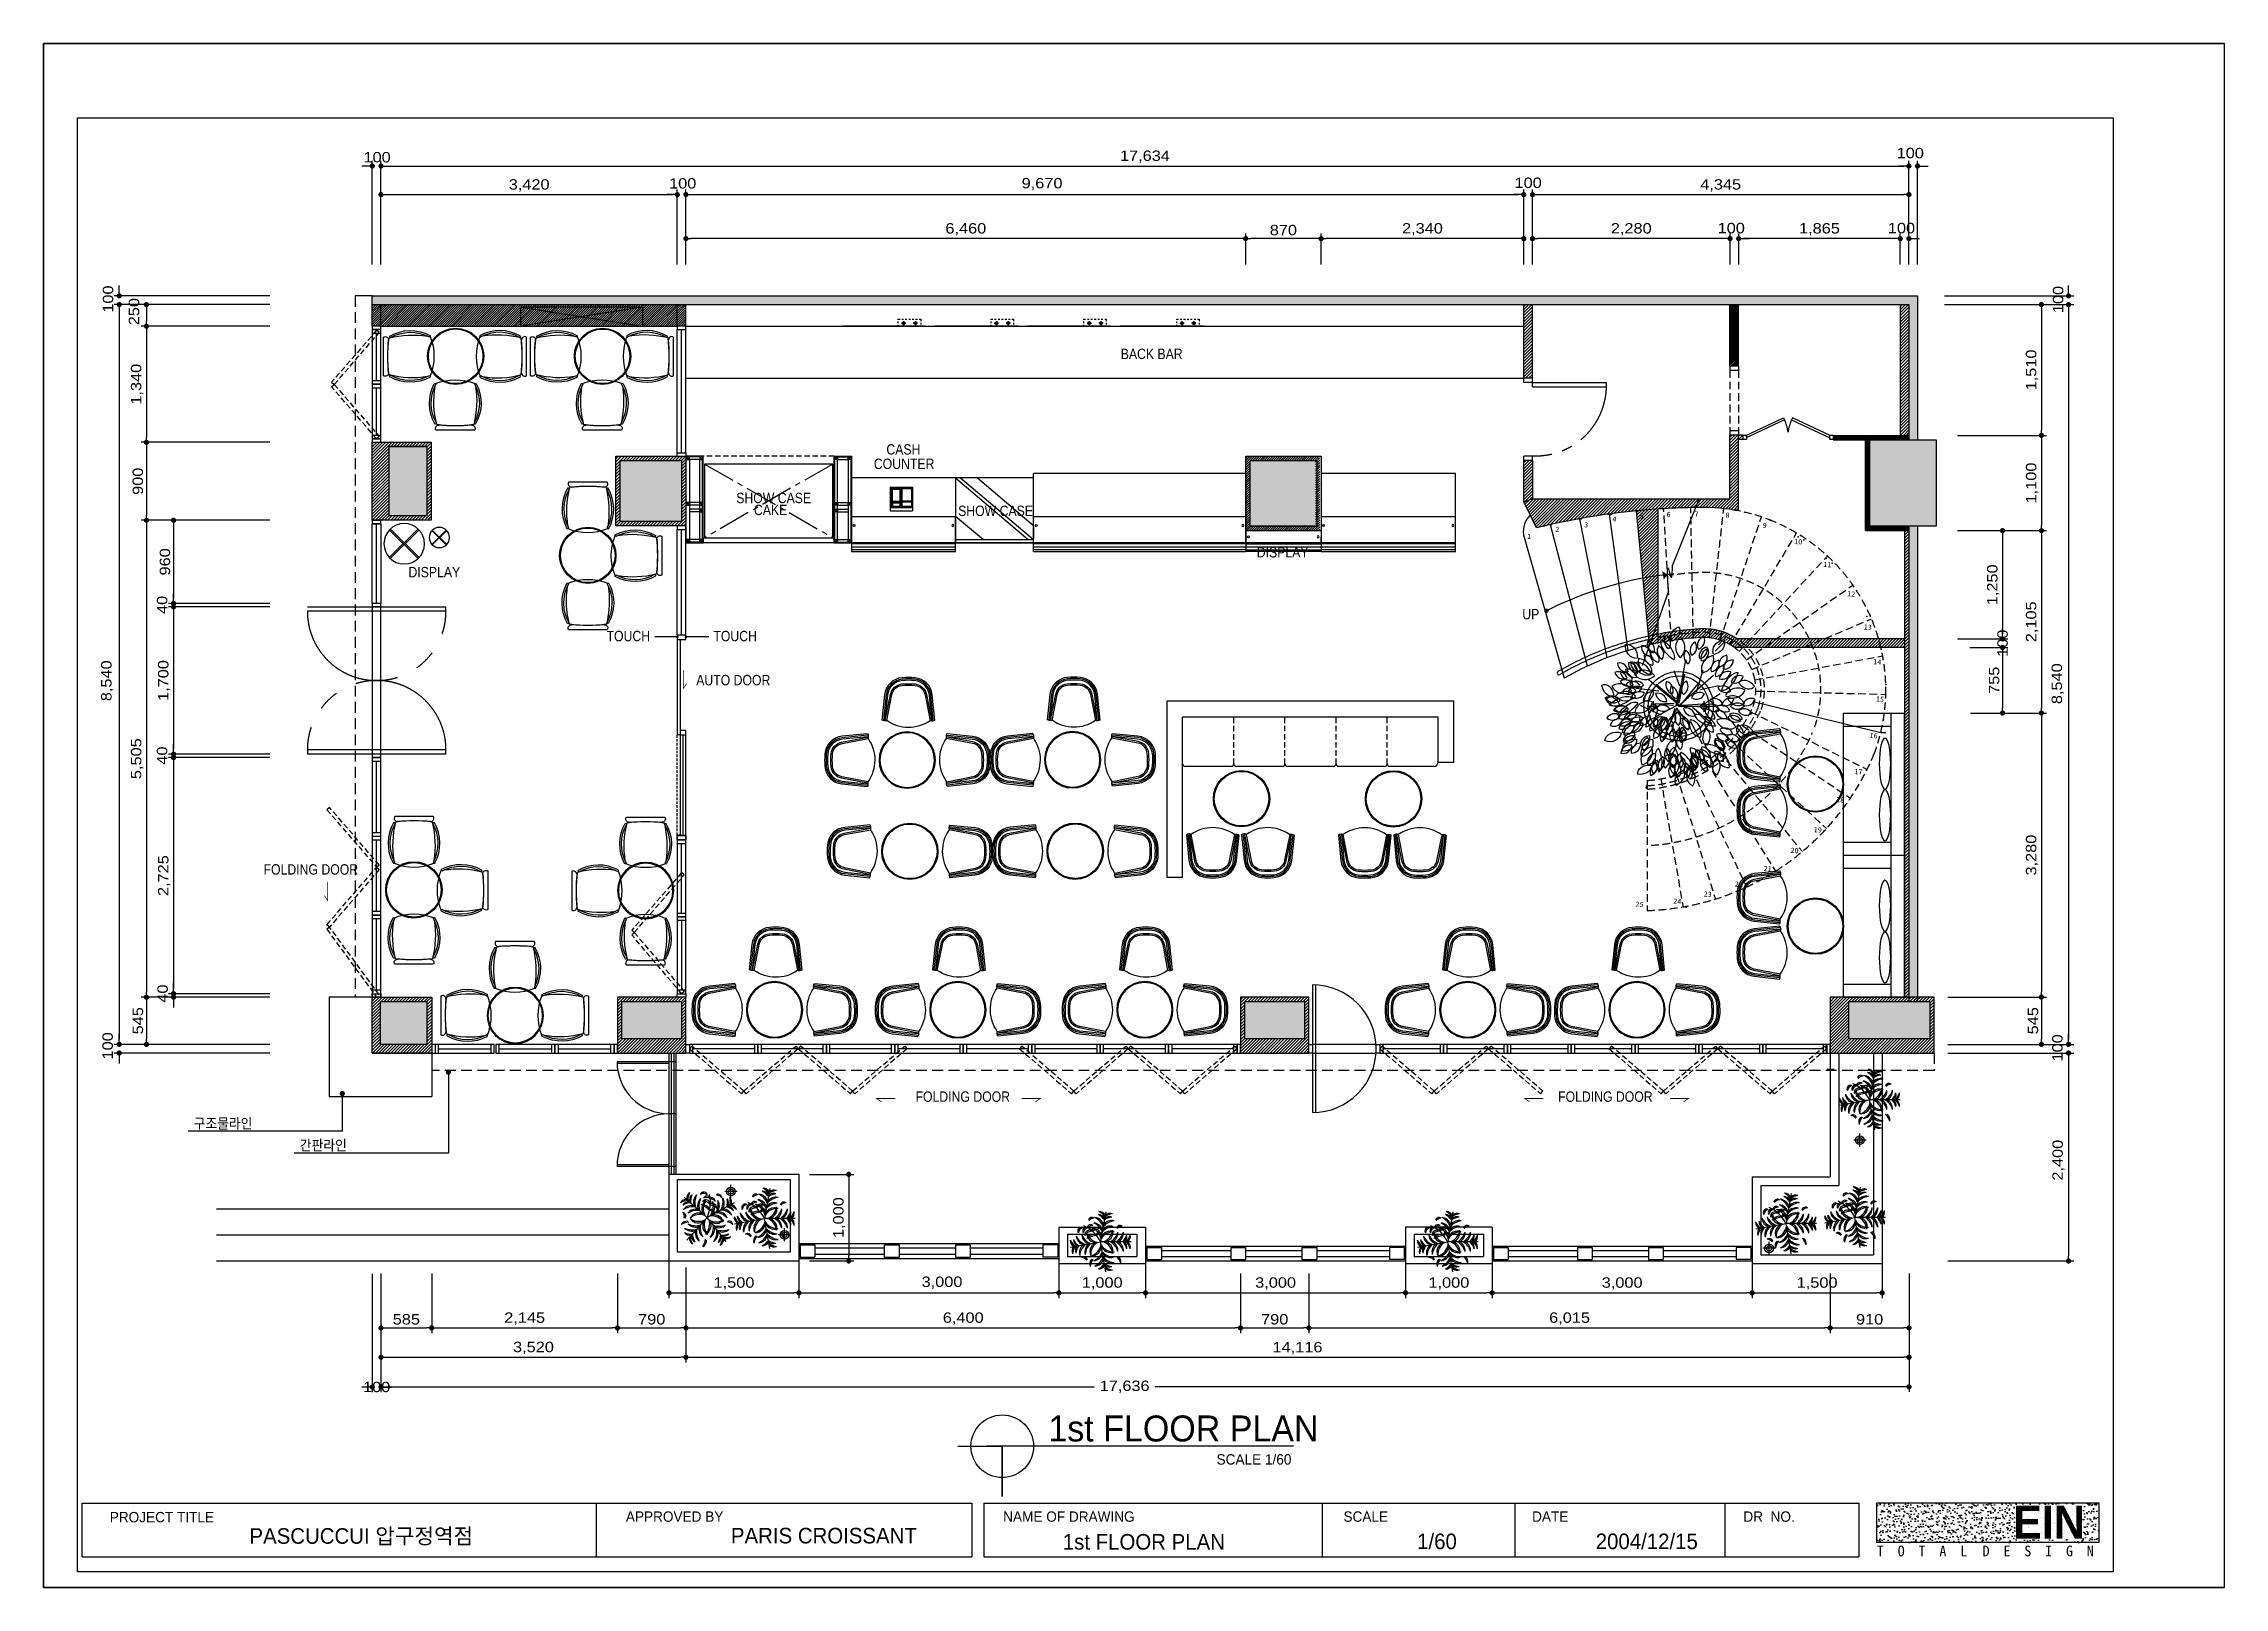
# Model space of a CAD drawing. Extents: x 700607 to 725777, y -92033 to -74213.
import ezdxf
from ezdxf.enums import TextEntityAlignment as Align

# ---------------------------------------------------------------- set-up
doc = ezdxf.new("R2010")
doc.units = 0
doc.header["$MEASUREMENT"] = 0
for name, pattern in [('CENTER', [65, 60, -2, 1, -2]), ('CENTER2', [1.125, 0.75, -0.125, 0.125, -0.125]), ('DASHED', [0.75, 0.5, -0.25]), ('HIDDEN', [2, 1, -1]), ('HIDDEN2', [0.1875, 0.125, -0.0625])]:
    doc.linetypes.add(name, pattern=pattern)
doc.layers.get('0').update_dxf_attribs({"linetype": 'CONTINUOUS'})
doc.layers.get('DEFPOINTS').update_dxf_attribs({"linetype": 'CONTINUOUS'})
for name, color, linetype in [('253dim', 253, 'CONTINUOUS'), ('ARREDO', 21, 'CONTINUOUS'), ('C200-CEN', 2, 'CENTER'), ('CONTINU', 7, 'CONTINUOUS'), ('DIM', 4, 'CONTINUOUS'), ('DOOR', 6, 'CONTINUOUS'), ('FU-IN', 1, 'CONTINUOUS'), ('FUR', 6, 'CONTINUOUS'), ('FUR-S', 5, 'CONTINUOUS'), ('FURN', 7, 'CONTINUOUS'), ('HAT', 31, 'CONTINUOUS'), ('KITCHEN', 7, 'CONTINUOUS'), ('NO', 3, 'CONTINUOUS'), ('PL', 6, 'CONTINUOUS'), ('PLANT-03-SMLINE', 1, 'CONTINUOUS'), ('SH', 3, 'CONTINUOUS'), ('TEXT', 7, 'CONTINUOUS'), ('WAL', 3, 'CONTINUOUS'), ('WALL', 2, 'CONTINUOUS'), ('마감선', 150, 'CONTINUOUS'), ('마감재', 9, 'CONTINUOUS'), ('바닥타일', 9, 'CONTINUOUS'), ('자재선', 120, 'CONTINUOUS')]:
    doc.layers.add(name, color=color, linetype=linetype)
doc.styles.add('A3', font='', dxfattribs={"width": 0.9, "height": 100})
doc.styles.get("Standard").update_dxf_attribs({"font": 'DotumChe.ttf'})
doc.styles.add('TECHNICBOLD', font='teb_____.pfb')
doc.styles.add('TITLE', font='')
doc.styles.add('울릉도L', font='', dxfattribs={"width": 1.2})
doc.styles.get('A3').set_extended_font_data('HY울릉도L')
doc.styles.get('TITLE').set_extended_font_data('HYHeadLine-Medium')
doc.styles.get('울릉도L').set_extended_font_data('HY울릉도L')
doc.dimstyles.new('CH60', dxfattribs={"dimscale": 60, "dimtxt": 2, "dimasz": 1, "dimexe": 1, "dimexo": 2, "dimgap": 0.6, "dimtad": 1, "dimdec": 0, "dimzin": 0, "dimdsep": 46, "dimlunit": 6, "dimtxsty": '울릉도L', "dimblk": 'DOT', "dimcen": 5, "dimclrd": 5, "dimclre": 5, "dimclrt": 7, "dimadec": 0, "dimazin": 0, "dimtfac": 1, "dimtdec": 0, "dimtix": 1, "dimtofl": 0, "dimtmove": 2, "dimatfit": 3, "dimldrblk": 'DOT', "dimfxl": 1, "dimtolj": 1, "dimtzin": 0, "dimarcsym": 0})
doc.dimstyles.get("Standard").update_dxf_attribs({"dimtxt": 0.18, "dimasz": 0.18, "dimexe": 0.18, "dimexo": 0.0625, "dimgap": 0.09, "dimtad": 0, "dimtih": 1, "dimtoh": 1, "dimdec": 4, "dimzin": 0, "dimdsep": 46, "dimtxsty": 'Standard', "dimcen": 0.09, "dimadec": 0, "dimazin": 0, "dimtfac": 1, "dimtdec": 4, "dimtofl": 0, "dimtmove": 0, "dimatfit": 3, "dimfxl": 1, "dimtolj": 1, "dimtzin": 0, "dimarcsym": 0})
pattern_1 = [(45, (669676.592, -80995.892), (-17.67767, 17.67767), [])]
pattern_2 = [(45, (696507.55, -79688.55), (-17.67767, 17.67767), [])]
pattern_3 = [(45, (669676.592, -80995.892), (-17.67767, 17.67767), [])]
pattern_4 = [(45, (669676.592, -80995.892), (-8.8388348, 8.8388348), [])]
pattern_5 = [(45, (669676.592, -80995.892), (-13.258252, 13.258252), [])]

msp = doc.modelspace()

# ---------------------------------------------------------------- texts
at = {"color": 0, "style": 'TITLE'}
for s, p in [('SCALE 1/60', (714576.8, -90553.1)), ('APPROVED BY', (707890.1, -91215.6)), ('NAME OF DRAWING', (712440.8, -91215.6)), ('SCALE', (715866.8, -91215.6)), ('DATE', (717995.8, -91215.6)), ('DR  NO.', (720521.5, -91215.6))]:
    msp.add_text(s, height=120, dxfattribs=at).set_placement(p, align=Align.MIDDLE)
for s, height, p in [('PROJECT TITLE', 120, (701370.6, -91282.2)), ('PASCUCCUI 압구정역점', 180, (702983.1, -91529.5)), ('PARIS CROISSANT', 180, (708539.8, -91525.5)), ('1st FLOOR PLAN', 180, (712369.8, -91597)), ('1/60', 180, (716459.8, -91591.6)), ('2004/12/15', 180, (718520.9, -91591.6))]:
    msp.add_text(s, height=height, dxfattribs=at).set_placement(p)
at = {"layer": '253dim', "style": 'TITLE'}
msp.add_text('1st FLOOR PLAN', height=300, dxfattribs=at).set_placement((712203.4, -90348.7))
at = {"layer": 'TEXT', "style": 'A3', "width": 0.9}
for s, p in [('BACK BAR', (713039, -77854.2)), ('COUNTER', (710189.4, -79123.4, 0)), ('CASH', (710334.3, -78957.1, 0)), ('SHOW CASE', (708601.3, -79517.7)), ('CAKE', (708805.6, -79655.6)), ('SHOW CASE', (711162.4, -79666.1)), ('DISPLAY', (714609.3, -80144.2)), ('DISPLAY', (704818.2, -80373.4)), ('UP', (717673.7, -80858.8)), ('TOUCH', (707104.5, -81111.4)), ('AUTO DOOR', (708139.5, -81620.1)), ('FOLDING DOOR', (703145.8, -83805.3)), ('FOLDING DOOR', (710670.3, -86427.9)), ('FOLDING DOOR', (718086.7, -86427.9)), ('구조물라인', (702339.5, -86737.5)), ('간판라인', (703564.7, -86989.3))]:
    msp.add_text(s, height=120, dxfattribs=at).set_placement(p)
msp.add_text('TOUCH', height=120, rotation=360, dxfattribs=at).set_placement((708337.5, -81111.4))
at = {"layer": 'WAL', "color": 8, "linetype": 'Continuous'}
for s, p in [('3', (718386.1, -79795)), ('4', (718712, -79730.2)), ('5', (719024.3, -79693.6)), ('6', (719337.4, -79675.3)), ('7', (719659.4, -79671)), ('8', (720016.5, -79684.1)), ('9', (720445.4, -79803)), ('1', (717726.7, -79928.8)), ('2', (718052.6, -79847.7)), ('10', (720809.3, -79988.9)), ('11', (721147.2, -80252.7)), ('12', (721421.2, -80591.9)), ('13', (721612.4, -80975.4)), ('14', (721721.7, -81376)), ('15', (721752.9, -81805.3)), ('16', (721680, -82227.9)), ('17', (721503.7, -82644.2)), ('18', (721293.6, -82968.6)), ('19', (721034.7, -83314.4)), ('20', (720767.2, -83553)), ('21', (720456.8, -83762.4)), ('23', (719764.9, -84057.3)), ('22', (720124, -83942.2)), ('25', (718978.2, -84174.3)), ('24', (719413.7, -84140.5))]:
    msp.add_text(s, height=60, rotation=356.1158, dxfattribs=at).set_placement(p)

# ---------------------------------------------------------------- blocks, each defined once
blk = doc.blocks.new('A$C49A45D3A')
at = {"color": 8}
for p, q in [((1126, 1435, 1679), (1045, 1655, 1679)), ((1077, 1158, 1679), (1183, 1609, 1679)), ((1094, 1158, 1679), (1215, 1817, 1679)), ((1102, 1147, 1679), (1611, 1597, 1679)), ((1118, 1193, 1679), (1199, 1609, 1679)), ((1215, 1817, 1679), (1207, 1782, 1679)), ((1369, 1355, 1679), (1466, 1667, 1679)), ((827, 1366, 1679), (495, 1401, 1679)), ((1094, 1181, 1679), (665, 1539, 1679)), ((1110, 1193, 1679), (786, 1459, 1679)), ((1126, 1147, 1679), (1393, 1470, 1679)), ((1425, 1389, 1679), (1684, 1447, 1679)), ((1425, 1147, 1679), (1708, 1331, 1679)), ((859, 1019, 1679), (560, 1158, 1679)), ((1110, 1170, 1679), (641, 915, 1679)), ((770, 1181, 1679), (1045, 1193, 1679)), ((1029, 1158, 1679), (770, 1181, 1679)), ((1085, 1123, 1679), (883, 661, 1679)), ((1053, 1100, 1679), (948, 800, 1679)), ((1037, 1158, 1679), (1029, 1158, 1679)), ((1053, 1112, 1679), (1053, 1100, 1679)), ((1077, 1112, 1679), (1199, 962, 1679)), ((1191, 985, 1679), (1085, 1112, 1679)), ((1102, 1158, 1679), (1449, 1181, 1679)), ((1110, 1147, 1679), (1635, 1147, 1679)), ((1199, 962, 1679), (1191, 985, 1679)), ((1312, 1135, 1679), (1587, 904, 1679)), ((1336, 1112, 1679), (1530, 904, 1679)), ((1005, 881, 1679), (1053, 650, 1679)), ((1280, 927, 1679), (1449, 603, 1679))]:
    blk.add_line(p, q, dxfattribs=at)
for centre, radius, start, end in [((709, 2005, 1679), 135, 173.5101, 266.522), ((575, 1890, 1679), 131, 352.1668, 89.9456), ((748, 1875, 1679), 135, 173.5101, 266.522), ((614, 1760, 1679), 131, 352.1668, 89.9456), ((792, 2044, 1679), 135, 158.5101, 251.522), ((632, 1968, 1679), 131, 337.1668, 74.9456), ((843, 1915, 1679), 135, 168.5101, 261.522), ((699, 1812, 1679), 131, 347.1668, 84.9456), ((935, 1945, 1679), 135, 148.5101, 241.522), ((764, 1897, 1679), 131, 327.1668, 64.9456), ((1038, 2090, 1679), 135, 143.5101, 236.522), ((864, 2057, 1679), 131, 322.1668, 59.9456), ((1269, 1997, 1679), 203, 133.5101, 226.522), ((1003, 1994, 1679), 196, 312.1668, 49.9456), ((1321, 1873, 1679), 135, 143.5101, 236.522), ((1147, 1841, 1679), 131, 322.1668, 59.9456), ((1411, 1955, 1679), 135, 118.5101, 211.522), ((1239, 1999, 1679), 131, 297.1668, 34.9456), ((1516, 2023, 1679), 135, 108.5101, 201.522), ((1355, 2096, 1679), 131, 287.1668, 24.9456), ((1540, 1865, 1679), 135, 98.5101, 191.522), ((1394, 1965, 1679), 131, 277.1668, 14.9456), ((1567, 1841, 1679), 135, 103.5101, 196.522), ((1413, 1928, 1679), 131, 282.1668, 19.9456), ((244, 1513, 1679), 131, 17.1668, 114.9456), ((317, 1675, 1679), 135, 198.5101, 291.522), ((252, 1640, 1679), 131, 2.1668, 99.9456), ((364, 1776, 1679), 135, 183.5101, 276.522), ((315, 1503, 1679), 131, 12.1668, 109.9456), ((402, 1657, 1679), 135, 193.5101, 286.522), ((375, 1552, 1679), 131, 7.1668, 104.9456), ((475, 1698, 1679), 135, 188.5101, 281.522), ((523, 1759, 1679), 135, 173.5101, 266.522), ((388, 1643, 1679), 131, 352.1668, 89.9456), ((429, 1652, 1679), 131, 357.1668, 94.9456), ((552, 1779, 1679), 135, 178.5101, 271.522), ((513, 1581, 1679), 196, 7.1668, 104.9456), ((663, 1800, 1679), 203, 188.5101, 281.522), ((606, 1470, 1679), 196, 37.1668, 134.9456), ((626, 1735, 1679), 203, 218.5101, 311.522), ((731, 1808, 1679), 203, 173.5101, 266.522), ((529, 1635, 1679), 196, 352.1668, 89.9456), ((1641, 1676, 1679), 203, 98.5101, 191.522), ((1422, 1826, 1679), 196, 277.1668, 14.9456), ((1711, 1677, 1679), 135, 98.5101, 191.522), ((1565, 1777, 1679), 131, 277.1668, 14.9456), ((1774, 1596, 1679), 135, 93.5101, 186.522), ((1637, 1708, 1679), 131, 272.1668, 9.9456), ((1827, 1749, 1679), 135, 98.5101, 191.522), ((1827, 1515, 1679), 135, 73.5101, 166.522), ((1736, 1667, 1679), 131, 252.1668, 349.9456), ((1681, 1849, 1679), 131, 277.1668, 14.9456), ((1886, 1679, 1679), 135, 83.5101, 176.522), ((1770, 1814, 1679), 131, 262.1668, 359.9456), ((1994, 1453, 1679), 135, 68.5101, 161.522), ((1917, 1612, 1679), 131, 247.1668, 344.9456), ((162, 1156, 1679), 131, 37.1668, 134.9456), ((259, 1274, 1679), 196, 27.1668, 124.9456), ((325, 1531, 1679), 203, 208.5101, 301.522), ((345, 1162, 1679), 196, 42.1668, 139.9456), ((343, 1428, 1679), 203, 223.5101, 316.522), ((340, 1397, 1679), 131, 27.1668, 124.9456), ((384, 1569, 1679), 135, 208.5101, 301.522), ((406, 1278, 1679), 131, 47.1668, 144.9456), ((389, 1454, 1679), 135, 228.5101, 321.522), ((444, 1372, 1679), 131, 37.1668, 134.9456), ((458, 1549, 1679), 135, 218.5101, 311.522), ((499, 1305, 1679), 131, 52.1668, 149.9456), ((466, 1479, 1679), 135, 233.5101, 326.522), ((500, 1377, 1679), 131, 37.1668, 134.9456), ((514, 1553, 1679), 135, 218.5101, 311.522), ((547, 1225, 1679), 131, 57.1668, 154.9456), ((500, 1396, 1679), 135, 238.5101, 331.522), ((731, 1225, 1679), 131, 82.1668, 179.9456), ((616, 1359, 1679), 135, 263.5101, 356.522), ((811, 1203, 1679), 131, 7.1668, 104.9456), ((911, 1349, 1679), 135, 188.5101, 281.522), ((1061, 1453, 1679), 135, 158.5101, 251.522), ((901, 1377, 1679), 131, 337.1668, 74.9456), ((1125, 1384, 1679), 135, 158.5101, 251.522), ((966, 1307, 1679), 131, 337.1668, 74.9456), ((1287, 1389, 1679), 135, 118.5101, 211.522), ((1116, 1433, 1679), 131, 297.1668, 34.9456), ((1414, 1209, 1679), 135, 58.5101, 151.522), ((1366, 1379, 1679), 131, 237.1668, 334.9456), ((1790, 1475, 1679), 131, 207.1668, 304.9456), ((1746, 1304, 1679), 135, 28.5101, 121.522), ((1857, 1124, 1679), 135, 68.5101, 161.522), ((1963, 1206, 1679), 203, 58.5101, 151.522), ((1892, 1461, 1679), 196, 237.1668, 334.9456), ((2162, 1125, 1679), 135, 68.5101, 161.522), ((175, 1332, 1679), 135, 218.5101, 311.522), ((188, 908, 1679), 131, 52.1668, 149.9456), ((156, 1082, 1679), 135, 233.5101, 326.522), ((248, 833, 1679), 131, 67.1668, 164.9456), ((172, 992, 1679), 135, 248.5101, 341.522), ((282, 1023, 1679), 131, 52.1668, 149.9456), ((249, 1197, 1679), 135, 233.5101, 326.522), ((291, 1018, 1679), 131, 42.1668, 139.9456), ((289, 1195, 1679), 135, 223.5101, 316.522), ((356, 933, 1679), 131, 62.1668, 159.9456), ((294, 1099, 1679), 135, 243.5101, 336.522), ((384, 837, 1679), 131, 67.1668, 164.9456), ((308, 997, 1679), 135, 248.5101, 341.522), ((442, 923, 1679), 131, 57.1668, 154.9456), ((395, 1093, 1679), 135, 238.5101, 331.522), ((527, 858, 1679), 131, 77.1668, 174.9456), ((424, 1002, 1679), 135, 258.5101, 351.522), ((670, 1024, 1679), 196, 72.1668, 169.9456), ((534, 1253, 1679), 203, 253.5101, 346.522), ((685, 872, 1679), 131, 82.1668, 179.9456), ((569, 1006, 1679), 135, 263.5101, 356.522), ((823, 826, 1679), 131, 97.1668, 194.9456), ((677, 926, 1679), 135, 278.5101, 11.522), ((873, 865, 1679), 131, 87.1668, 184.9456), ((747, 989, 1679), 135, 268.5101, 1.522), ((873, 1033, 1679), 131, 37.1668, 134.9456), ((887, 1210, 1679), 135, 218.5101, 311.522), ((928, 861, 1679), 131, 97.1668, 194.9456), ((782, 961, 1679), 135, 278.5101, 11.522), ((1017, 827, 1679), 196, 127.1668, 224.9456), ((979, 852, 1679), 131, 107.1668, 204.9456), ((818, 925, 1679), 135, 288.5101, 21.522), ((752, 848, 1679), 203, 308.5101, 41.522), ((1082, 884, 1679), 131, 97.1668, 194.9456), ((936, 984, 1679), 135, 278.5101, 11.522), ((1184, 976, 1679), 131, 137.1668, 234.9456), ((1007, 959, 1679), 135, 318.5101, 51.522), ((1263, 953, 1679), 131, 172.1668, 269.9456), ((1128, 837, 1679), 135, 353.5101, 86.522), ((1298, 931, 1679), 131, 152.1668, 249.9456), ((1311, 1136, 1679), 131, 187.1668, 284.9456), ((1211, 990, 1679), 135, 8.5101, 101.522), ((1132, 868, 1679), 135, 333.5101, 66.522), ((1463, 891, 1679), 196, 162.1668, 259.9456), ((1235, 756, 1679), 203, 343.5101, 76.522), ((1622, 1095, 1679), 131, 177.1668, 274.9456), ((1498, 968, 1679), 135, 358.5101, 91.522), ((1636, 1201, 1679), 131, 197.1668, 294.9456), ((1563, 1040, 1679), 135, 18.5101, 111.522), ((1684, 1289, 1679), 131, 202.1668, 299.9456), ((1625, 1122, 1679), 135, 23.5101, 116.522), ((1772, 1100, 1679), 131, 187.1668, 284.9456), ((1672, 954, 1679), 135, 8.5101, 101.522), ((1750, 763, 1679), 203, 23.5101, 116.522), ((1783, 1196, 1679), 131, 202.1668, 299.9456), ((1724, 1029, 1679), 135, 23.5101, 116.522), ((1781, 1283, 1679), 131, 247.1668, 344.9456), ((1934, 1049, 1679), 131, 207.1668, 304.9456), ((1890, 878, 1679), 135, 28.5101, 121.522), ((1965, 1077, 1679), 131, 202.1668, 299.9456), ((1906, 910, 1679), 135, 23.5101, 116.522), ((1958, 1235, 1679), 131, 222.1668, 319.9456), ((1960, 1058, 1679), 135, 43.5101, 136.522), ((2081, 1148, 1679), 131, 212.1668, 309.9456), ((2052, 974, 1679), 135, 33.5101, 126.522), ((2085, 1285, 1679), 131, 247.1668, 344.9456), ((372, 790, 1679), 131, 67.1668, 164.9456), ((295, 950, 1679), 135, 248.5101, 341.522), ((483, 723, 1679), 196, 67.1668, 164.9456), ((369, 962, 1679), 203, 248.5101, 341.522), ((441, 630, 1679), 131, 72.1668, 169.9456), ((350, 782, 1679), 135, 253.5101, 346.522), ((439, 589, 1679), 131, 67.1668, 164.9456), ((362, 749, 1679), 135, 248.5101, 341.522), ((449, 733, 1679), 131, 82.1668, 179.9456), ((334, 867, 1679), 135, 263.5101, 356.522), ((579, 772, 1679), 131, 82.1668, 179.9456), ((464, 907, 1679), 135, 263.5101, 356.522), ((688, 587, 1679), 131, 87.1668, 184.9456), ((561, 711, 1679), 135, 268.5101, 1.522), ((761, 473, 1679), 196, 97.1668, 194.9456), ((542, 623, 1679), 203, 278.5101, 11.522), ((715, 573, 1679), 131, 112.1668, 209.9456), ((548, 632, 1679), 135, 293.5101, 26.522), ((878, 716, 1679), 131, 97.1668, 194.9456), ((732, 816, 1679), 135, 278.5101, 11.522), ((974, 705, 1679), 131, 112.1668, 209.9456), ((807, 763, 1679), 135, 293.5101, 26.522), ((1067, 804, 1679), 131, 112.1668, 209.9456), ((900, 863, 1679), 135, 293.5101, 26.522), ((1111, 722, 1679), 131, 127.1668, 224.9456), ((934, 735, 1679), 135, 308.5101, 41.522), ((1210, 628, 1679), 131, 137.1668, 234.9456), ((1034, 610, 1679), 135, 318.5101, 51.522), ((1253, 697, 1679), 131, 117.1668, 214.9456), ((1262, 769, 1679), 131, 147.1668, 244.9456), ((1082, 741, 1679), 135, 298.5101, 31.522), ((1092, 722, 1679), 135, 328.5101, 61.522), ((1616, 906, 1679), 131, 172.1668, 269.9456), ((1481, 791, 1679), 135, 353.5101, 86.522), ((1755, 648, 1679), 131, 177.1668, 274.9456), ((1631, 521, 1679), 135, 358.5101, 91.522), ((1766, 669, 1679), 131, 177.1668, 274.9456), ((1642, 542, 1679), 135, 358.5101, 91.522), ((1780, 775, 1679), 131, 197.1668, 294.9456), ((1838, 1014, 1679), 196, 202.1668, 299.9456), ((1706, 614, 1679), 135, 18.5101, 111.522), ((1828, 863, 1679), 131, 202.1668, 299.9456), ((1769, 696, 1679), 135, 23.5101, 116.522), ((1916, 674, 1679), 131, 187.1668, 284.9456), ((1816, 528, 1679), 135, 8.5101, 101.522), ((1927, 770, 1679), 131, 202.1668, 299.9456), ((1868, 603, 1679), 135, 23.5101, 116.522), ((2075, 815, 1679), 131, 152.1668, 249.9456), ((1909, 753, 1679), 135, 333.5101, 66.522), ((407, 456, 1679), 131, 77.1668, 174.9456), ((304, 600, 1679), 135, 258.5101, 351.522), ((556, 481, 1679), 131, 87.1668, 184.9456), ((429, 605, 1679), 135, 268.5101, 1.522), ((762, 368, 1679), 196, 102.1668, 199.9456), ((531, 499, 1679), 203, 283.5101, 16.522), ((790, 335, 1679), 131, 97.1668, 194.9456), ((644, 435, 1679), 135, 278.5101, 11.522), ((829, 204, 1679), 131, 107.1668, 204.9456), ((667, 277, 1679), 135, 288.5101, 21.522), ((851, 244, 1679), 131, 112.1668, 209.9456), ((684, 303, 1679), 135, 293.5101, 26.522), ((945, 300, 1679), 131, 117.1668, 214.9456), ((773, 344, 1679), 135, 298.5101, 31.522), ((1018, 333, 1679), 131, 117.1668, 214.9456), ((1037, 459, 1679), 131, 142.1668, 239.9456), ((846, 377, 1679), 135, 298.5101, 31.522), ((863, 426, 1679), 135, 323.5101, 56.522), ((1161, 401, 1679), 196, 127.1668, 224.9456), ((1180, 305, 1679), 196, 132.1668, 229.9456), ((1116, 374, 1679), 131, 137.1668, 234.9456), ((896, 422, 1679), 203, 308.5101, 41.522), ((940, 357, 1679), 135, 318.5101, 51.522), ((914, 303, 1679), 203, 313.5101, 46.522), ((1185, 244, 1679), 131, 142.1668, 239.9456), ((1216, 376, 1679), 131, 142.1668, 239.9456), ((1011, 211, 1679), 135, 323.5101, 56.522), ((1042, 343, 1679), 135, 323.5101, 56.522), ((1255, 296, 1679), 131, 127.1668, 224.9456), ((1078, 309, 1679), 135, 308.5101, 41.522), ((1319, 242, 1679), 131, 142.1668, 239.9456), ((1145, 210, 1679), 135, 323.5101, 56.522), ((1406, 343, 1679), 131, 147.1668, 244.9456), ((1407, 527, 1679), 131, 172.1668, 269.9456), ((1272, 411, 1679), 135, 353.5101, 86.522), ((1419, 402, 1679), 131, 147.1668, 244.9456), ((1235, 295, 1679), 135, 328.5101, 61.522), ((1431, 377, 1679), 131, 147.1668, 244.9456), ((1249, 355, 1679), 135, 328.5101, 61.522), ((1260, 329, 1679), 135, 328.5101, 61.522), ((1484, 488, 1679), 131, 167.1668, 264.9456), ((1340, 385, 1679), 135, 348.5101, 81.522), ((1607, 465, 1679), 196, 162.1668, 259.9456), ((1552, 332, 1679), 131, 157.1668, 254.9456), ((1379, 330, 1679), 203, 343.5101, 76.522), ((1392, 255, 1679), 135, 338.5101, 71.522), ((1570, 539, 1679), 131, 172.1668, 269.9456), ((1435, 424, 1679), 135, 353.5101, 86.522), ((1609, 409, 1679), 131, 172.1668, 269.9456), ((1475, 294, 1679), 135, 353.5101, 86.522), ((1760, 480, 1679), 131, 172.1668, 269.9456), ((1625, 365, 1679), 135, 353.5101, 86.522), ((1097, 205, 1679), 131, 127.1668, 224.9456), ((920, 219, 1679), 135, 308.5101, 41.522), ((1354, 202, 1679), 131, 137.1668, 234.9456), ((1178, 184, 1679), 135, 318.5101, 51.522)]:
    blk.add_arc(centre, radius, start, end, dxfattribs=at)
at = {"color": 8, "extrusion": (0, 0, -1)}
for centre, major_axis, ratio, start_param, end_param in [((1182, 2175, 1679), (191, 69), 0.666667, 2.940497, 4.563861), ((941, 2194, 1679), (184, 67), 0.666667, -0.26085, 1.445712), ((512, 2038, 1679), (35, 200), 0.833333, 2.940497, 4.563861), ((351, 1844, 1679), (34, 193), 0.833333, -0.26085, 1.445712), ((1080, 1954, 1679), (-207, 174), 0.5, -1.771892, -0.148528), ((833, 1971, 1679), (-200, 168), 0.5, 1.309946, 3.016508), ((1807, 1948, 1679), (202, 18), 0.833333, 2.940497, 4.563861), ((1578, 2053, 1679), (195, 17), 0.833333, -0.26085, 1.445712), ((50, 1266, 1679), (-17, 195), 0.666667, -0.26085, 1.445712), ((131, 1493, 1679), (-18, 202), 0.666667, 2.940497, 4.563861), ((146, 1100, 1679), (-67, 184), 0.666667, -0.26085, 1.445712), ((165, 1340, 1679), (-69, 191), 0.666667, 2.940497, 4.563861), ((237, 1103, 1679), (214, 150), 0.5, -1.831647, -0.125085), ((317, 1337, 1679), (221, 155), 0.5, 1.3697, 2.993064), ((369, 991, 1679), (168, 200), 0.5, -1.831647, -0.125085), ((385, 1238, 1679), (174, 207), 0.5, 1.3697, 2.993064), ((528, 870, 1679), (-150, 126), 0.666667, -0.26085, 1.445712), ((424, 1088, 1679), (-155, 130), 0.666667, 2.940497, 4.563861), ((775, 888, 1679), (45, 257), 0.5, -1.831647, -0.125085), ((666, 1110, 1679), (47, 266), 0.5, 1.3697, 2.993064), ((235, 604, 1679), (-177, 83), 0.833333, -0.26085, 1.445712), ((89, 810, 1679), (-184, 86), 0.833333, 2.940497, 4.563861), ((496, 509, 1679), (-193, 34), 0.833333, -0.26085, 1.445712), ((302, 670, 1679), (-200, 35), 0.833333, 2.940497, 4.563861), ((716, 164, 1679), (-193, 34), 0.666667, -0.26085, 1.445712), ((517, 301, 1679), (-200, 35), 0.666667, 2.940497, 4.563861)]:
    blk.add_ellipse(centre, major_axis=major_axis, ratio=ratio, start_param=start_param, end_param=end_param, dxfattribs=at)
at = {"color": 8}
for centre, major_axis, ratio, start_param, end_param in [((1873, 1377, 1679), (114, 245), 0.5, 0.148528, 1.771892), ((1825, 1620, 1679), (110, 237), 0.5, -3.016508, -1.309946), ((1954, 1348, 1679), (-67, 184), 0.833333, 1.695881, 3.402443), ((1911, 1099, 1679), (-69, 191), 0.833333, -1.422268, 0.201096), ((2113, 1336, 1679), (-116, 166), 0.666667, -1.422268, 0.201096), ((2069, 1573, 1679), (-112, 160), 0.666667, 1.695881, 3.402443), ((1600, 997, 1679), (-257, 45), 0.5, 0.125085, 1.831647), ((1377, 888, 1679), (-266, 47), 0.5, -2.993064, -1.3697), ((1126, 534, 1679), (184, 67), 0.833333, 1.695881, 3.402443), ((878, 576, 1679), (191, 69), 0.833333, -1.422268, 0.201096), ((1617, 750, 1679), (126, 150), 0.666667, 1.695881, 3.402443), ((1400, 646, 1679), (130, 155), 0.666667, -1.422268, 0.201096), ((2098, 922, 1679), (-67, 184), 0.833333, 1.695881, 3.402443), ((2055, 673, 1679), (-69, 191), 0.833333, -1.422268, 0.201096), ((922, 303, 1679), (-89, 245), 0.5, 0.125085, 1.831647), ((716, 441, 1679), (-92, 254), 0.5, -2.993064, -1.3697), ((1351, 329, 1679), (-200, 168), 0.5, 0.125085, 1.831647), ((1104, 345, 1679), (-207, 174), 0.5, -2.993064, -1.3697), ((1744, 571, 1679), (-257, 45), 0.5, 0.125085, 1.831647), ((1521, 462, 1679), (-266, 47), 0.5, -2.993064, -1.3697), ((1761, 323, 1679), (126, 150), 0.666667, 1.695881, 3.402443), ((1543, 220, 1679), (130, 155), 0.666667, -1.422268, 0.201096), ((1833, 456, 1679), (34, 193), 0.833333, 1.695881, 3.402443), ((1672, 262, 1679), (35, 200), 0.833333, -1.422268, 0.201096), ((1242, 106, 1679), (184, 67), 0.666667, 1.695881, 3.402443), ((1002, 125, 1679), (191, 69), 0.666667, -1.422268, 0.201096), ((1403, 172, 1679), (126, 150), 0.833333, 1.695881, 3.402443), ((1166, 84, 1679), (130, 155), 0.833333, -1.422268, 0.201096)]:
    blk.add_ellipse(centre, major_axis=major_axis, ratio=ratio, start_param=start_param, end_param=end_param, dxfattribs=at)
blk = doc.blocks.new('A$C407D77B5')
at = {"layer": '바닥타일', "color": 8, "ltscale": 500}
for p, q in [((264, 270), (42, 50)), ((42, 263), (264, 43)), ((49, 270), (271, 50)), ((271, 263), (49, 43))]:
    blk.add_line(p, q, dxfattribs=at)
at = {"layer": '바닥타일', "color": 6}
blk.add_circle((156, 156), 156, dxfattribs=at)
blk = doc.blocks.new('DOT')
at = {"color": 0, "linetype": 'ByBlock'}
blk.add_line((-0.5, 0), (-1, 0), dxfattribs=at)
at = {"color": 0, "linetype": 'ByBlock', "const_width": 0.5}
blk.add_lwpolyline([(-0.25, 0, 1), (0.25, 0, 1)], format="xyb", close=True, dxfattribs=at)
blk = doc.blocks.new('_DOT')
at = {"color": 0, "linetype": 'ByBlock'}
blk.add_line((-0.5, 0), (-1, 0), dxfattribs=at)
at = {"color": 0, "linetype": 'ByBlock', "const_width": 0.5}
blk.add_lwpolyline([(-0.25, 0, 1), (0.25, 0, 1)], format="xyb", close=True, dxfattribs=at)
blk = doc.blocks.new('*D49')
at = {"layer": '253dim', "color": 5, "lineweight": -2, "transparency": 16777216}
for p, q in [((703220, -77225), (701420, -77225)), ((701480, -77285), (701480, -85705)), ((703220, -85765), (701420, -85765))]:
    blk.add_line(p, q, dxfattribs=at)
at = {"layer": 'DEFPOINTS', "color": 0, "transparency": 16777216}
for p in [(703340, -77225), (701480, -85765), (703340, -85765)]:
    blk.add_point(p, dxfattribs=at)
at = {"layer": '253dim', "color": 5, "lineweight": -2, "transparency": 16777216, "xscale": 60, "yscale": 60, "zscale": 60}
for p, rotation in [((701480, -77225), 90), ((701480, -85765), 270)]:
    blk.add_blockref('_DOT', p, dxfattribs=dict(at, rotation=rotation))
at = {"layer": '253dim', "color": 7, "transparency": 16777216, "insert": (701342, -81568), "char_height": 120, "attachment_point": 5, "rotation": 90, "style": '울릉도L'}
blk.add_mtext('\\A1;8,540', dxfattribs=at)
blk = doc.blocks.new('*D50')
at = {"layer": '253dim', "color": 5, "lineweight": -2, "transparency": 16777216}
for p, q in [((703220, -79715), (701734, -79715)), ((701794, -79775), (701794, -85160)), ((703220, -85220), (701734, -85220))]:
    blk.add_line(p, q, dxfattribs=at)
at = {"layer": 'DEFPOINTS', "color": 0, "transparency": 16777216}
for p in [(703340, -79715), (701794, -85220), (703340, -85220)]:
    blk.add_point(p, dxfattribs=at)
at = {"layer": '253dim', "color": 5, "lineweight": -2, "transparency": 16777216, "xscale": 60, "yscale": 60, "zscale": 60}
for p, rotation in [((701794, -79715), 90), ((701794, -85220), 270)]:
    blk.add_blockref('_DOT', p, dxfattribs=dict(at, rotation=rotation))
at = {"layer": '253dim', "color": 7, "transparency": 16777216, "insert": (701686, -82467), "char_height": 120, "attachment_point": 5, "rotation": 90, "style": '울릉도L'}
blk.add_mtext('\\A1;5,505', dxfattribs=at)
blk = doc.blocks.new('*D51')
at = {"layer": '253dim', "color": 5, "lineweight": -2, "transparency": 16777216}
for p, q in [((703220, -80715), (702047, -80715)), ((702107, -80775), (702107, -82355)), ((703220, -82415), (702047, -82415))]:
    blk.add_line(p, q, dxfattribs=at)
at = {"layer": 'DEFPOINTS', "color": 0, "transparency": 16777216}
for p in [(703340, -80715), (702107, -82415), (703340, -82415)]:
    blk.add_point(p, dxfattribs=at)
at = {"layer": '253dim', "color": 5, "lineweight": -2, "transparency": 16777216, "xscale": 60, "yscale": 60, "zscale": 60}
for p, rotation in [((702107, -80715), 90), ((702107, -82415), 270)]:
    blk.add_blockref('_DOT', p, dxfattribs=dict(at, rotation=rotation))
at = {"layer": '253dim', "color": 7, "transparency": 16777216, "insert": (701999, -81565), "char_height": 120, "attachment_point": 5, "rotation": 90, "style": '울릉도L'}
blk.add_mtext('\\A1;1,700', dxfattribs=at)
blk = doc.blocks.new('*D52')
at = {"layer": '253dim', "color": 5, "lineweight": -2, "transparency": 16777216}
for p, q in [((703220, -85220), (701734, -85220)), ((701794, -85280), (701794, -85705)), ((703220, -85765), (701734, -85765))]:
    blk.add_line(p, q, dxfattribs=at)
at = {"layer": 'DEFPOINTS', "color": 0, "transparency": 16777216}
for p in [(703340, -85220), (701794, -85765), (703340, -85765)]:
    blk.add_point(p, dxfattribs=at)
at = {"layer": '253dim', "color": 5, "lineweight": -2, "transparency": 16777216, "xscale": 60, "yscale": 60, "zscale": 60}
for p, rotation in [((701794, -85220), 90), ((701794, -85765), 270)]:
    blk.add_blockref('_DOT', p, dxfattribs=dict(at, rotation=rotation))
at = {"layer": '253dim', "color": 7, "transparency": 16777216, "insert": (701696, -85492), "char_height": 120, "attachment_point": 5, "rotation": 90, "style": '울릉도L'}
blk.add_mtext('\\A1;545', dxfattribs=at)
blk = doc.blocks.new('*D53')
at = {"layer": '253dim', "color": 5, "lineweight": -2, "transparency": 16777216}
for p, q in [((703220, -85765), (701420, -85765)), ((701480, -85705), (701480, -85645)), ((703220, -85865), (701420, -85865)), ((701480, -85925), (701480, -85985))]:
    blk.add_line(p, q, dxfattribs=at)
at = {"layer": 'DEFPOINTS', "color": 0, "transparency": 16777216}
for p in [(703340, -85765), (701480, -85865), (703340, -85865)]:
    blk.add_point(p, dxfattribs=at)
at = {"layer": '253dim', "color": 5, "lineweight": -2, "transparency": 16777216, "xscale": 60, "yscale": 60, "zscale": 60}
for p, rotation in [((701480, -85765), 270), ((701480, -85865), 90)]:
    blk.add_blockref('_DOT', p, dxfattribs=dict(at, rotation=rotation))
at = {"layer": '253dim', "color": 7, "transparency": 16777216, "insert": (701347, -85782), "char_height": 120, "attachment_point": 5, "rotation": 90, "style": '울릉도L'}
blk.add_mtext('\\A1;100', dxfattribs=at)
blk = doc.blocks.new('*D54')
at = {"layer": '253dim', "color": 5, "lineweight": -2, "transparency": 16777216}
for p, q in [((703220, -82455), (702047, -82455)), ((702107, -82515), (702107, -85120)), ((703220, -85180), (702047, -85180))]:
    blk.add_line(p, q, dxfattribs=at)
at = {"layer": 'DEFPOINTS', "color": 0, "transparency": 16777216}
for p in [(703340, -82455), (702107, -85180), (703340, -85180)]:
    blk.add_point(p, dxfattribs=at)
at = {"layer": '253dim', "color": 5, "lineweight": -2, "transparency": 16777216, "xscale": 60, "yscale": 60, "zscale": 60}
for p, rotation in [((702107, -82455), 90), ((702107, -85180), 270)]:
    blk.add_blockref('_DOT', p, dxfattribs=dict(at, rotation=rotation))
at = {"layer": '253dim', "color": 7, "transparency": 16777216, "insert": (701999, -83817), "char_height": 120, "attachment_point": 5, "rotation": 90, "style": '울릉도L'}
blk.add_mtext('\\A1;2,725', dxfattribs=at)
blk = doc.blocks.new('*D55')
at = {"layer": '253dim', "color": 5, "lineweight": -2, "transparency": 16777216}
for p, q in [((702107, -85120), (702107, -85060)), ((703220, -85180), (702047, -85180)), ((703220, -85220), (702047, -85220)), ((702107, -85280), (702107, -85340))]:
    blk.add_line(p, q, dxfattribs=at)
at = {"layer": 'DEFPOINTS', "color": 0, "transparency": 16777216}
for p in [(702107, -85220), (703340, -85180), (703340, -85220)]:
    blk.add_point(p, dxfattribs=at)
at = {"layer": '253dim', "color": 5, "lineweight": -2, "transparency": 16777216, "xscale": 60, "yscale": 60, "zscale": 60}
for p, rotation in [((702107, -85180), 270), ((702107, -85220), 90)]:
    blk.add_blockref('_DOT', p, dxfattribs=dict(at, rotation=rotation))
at = {"layer": '253dim', "color": 7, "transparency": 16777216, "insert": (701981, -85179), "char_height": 120, "attachment_point": 5, "rotation": 90, "style": '울릉도L'}
blk.add_mtext('\\A1;40', dxfattribs=at)
blk = doc.blocks.new('A$C5D606B05')
at = {"layer": 'SH', "const_width": 7.94}
blk.add_lwpolyline([(0, 4), (215, 4), (157, 43)], dxfattribs=at)
blk = doc.blocks.new('A$C77AA6D7C')
at = {"layer": 'C200-CEN', "color": 8, "linetype": 'Continuous', "rotation": 270}
blk.add_blockref('A$C5D606B05', (0, 227), dxfattribs=at)
blk = doc.blocks.new('*D56')
at = {"layer": '253dim', "color": 5, "lineweight": -2, "transparency": 16777216}
for p, q in [((702107, -82355), (702107, -82295)), ((703220, -82415), (702047, -82415)), ((703220, -82455), (702047, -82455)), ((702107, -82515), (702107, -82575))]:
    blk.add_line(p, q, dxfattribs=at)
at = {"layer": 'DEFPOINTS', "color": 0, "transparency": 16777216}
for p in [(702107, -82455), (703340, -82415), (703340, -82455)]:
    blk.add_point(p, dxfattribs=at)
at = {"layer": '253dim', "color": 5, "lineweight": -2, "transparency": 16777216, "xscale": 60, "yscale": 60, "zscale": 60}
for p, rotation in [((702107, -82415), 270), ((702107, -82455), 90)]:
    blk.add_blockref('_DOT', p, dxfattribs=dict(at, rotation=rotation))
at = {"layer": '253dim', "color": 7, "transparency": 16777216, "insert": (701975, -82431), "char_height": 120, "attachment_point": 5, "rotation": 90, "style": '울릉도L'}
blk.add_mtext('\\A1;40', dxfattribs=at)
blk = doc.blocks.new('*D57')
at = {"layer": '253dim', "color": 5, "lineweight": -2, "transparency": 16777216}
for p, q in [((703220, -77475), (701734, -77475)), ((701794, -77535), (701794, -78755)), ((703220, -78815), (701734, -78815))]:
    blk.add_line(p, q, dxfattribs=at)
at = {"layer": 'DEFPOINTS', "color": 0, "transparency": 16777216}
for p in [(703340, -77475), (701794, -78815), (703340, -78815)]:
    blk.add_point(p, dxfattribs=at)
at = {"layer": '253dim', "color": 5, "lineweight": -2, "transparency": 16777216, "xscale": 60, "yscale": 60, "zscale": 60}
for p, rotation in [((701794, -77475), 90), ((701794, -78815), 270)]:
    blk.add_blockref('_DOT', p, dxfattribs=dict(at, rotation=rotation))
at = {"layer": '253dim', "color": 7, "transparency": 16777216, "insert": (701686, -78145), "char_height": 120, "attachment_point": 5, "rotation": 90, "style": '울릉도L'}
blk.add_mtext('\\A1;1,340', dxfattribs=at)
blk = doc.blocks.new('*D58')
at = {"layer": '253dim', "color": 5, "lineweight": -2, "transparency": 16777216}
for p, q in [((703220, -79715), (702047, -79715)), ((702107, -79775), (702107, -80615)), ((703220, -80675), (702047, -80675))]:
    blk.add_line(p, q, dxfattribs=at)
at = {"layer": 'DEFPOINTS', "color": 0, "transparency": 16777216}
for p in [(703340, -79715), (702107, -80675), (703340, -80675)]:
    blk.add_point(p, dxfattribs=at)
at = {"layer": '253dim', "color": 5, "lineweight": -2, "transparency": 16777216, "xscale": 60, "yscale": 60, "zscale": 60}
for p, rotation in [((702107, -79715), 90), ((702107, -80675), 270)]:
    blk.add_blockref('_DOT', p, dxfattribs=dict(at, rotation=rotation))
at = {"layer": '253dim', "color": 7, "transparency": 16777216, "insert": (702008, -80195), "char_height": 120, "attachment_point": 5, "rotation": 90, "style": '울릉도L'}
blk.add_mtext('\\A1;960', dxfattribs=at)
blk = doc.blocks.new('*D59')
at = {"layer": '253dim', "color": 5, "lineweight": -2, "transparency": 16777216}
for p, q in [((703220, -80675), (702047, -80675)), ((703220, -80715), (702047, -80715)), ((702107, -80615), (702107, -80555)), ((702107, -80775), (702107, -80835))]:
    blk.add_line(p, q, dxfattribs=at)
at = {"layer": 'DEFPOINTS', "color": 0, "transparency": 16777216}
for p in [(702107, -80715), (703340, -80675), (703340, -80715)]:
    blk.add_point(p, dxfattribs=at)
at = {"layer": '253dim', "color": 5, "lineweight": -2, "transparency": 16777216, "xscale": 60, "yscale": 60, "zscale": 60}
for p, rotation in [((702107, -80675), 270), ((702107, -80715), 90)]:
    blk.add_blockref('_DOT', p, dxfattribs=dict(at, rotation=rotation))
at = {"layer": '253dim', "color": 7, "transparency": 16777216, "insert": (701976, -80692), "char_height": 120, "attachment_point": 5, "rotation": 90, "style": '울릉도L'}
blk.add_mtext('\\A1;40', dxfattribs=at)
blk = doc.blocks.new('*D60')
at = {"layer": '253dim', "color": 5, "lineweight": -2, "transparency": 16777216}
for p, q in [((703220, -78815), (701734, -78815)), ((701794, -78875), (701794, -79655)), ((703220, -79715), (701734, -79715))]:
    blk.add_line(p, q, dxfattribs=at)
at = {"layer": 'DEFPOINTS', "color": 0, "transparency": 16777216}
for p in [(703340, -78815), (701794, -79715), (703340, -79715)]:
    blk.add_point(p, dxfattribs=at)
at = {"layer": '253dim', "color": 5, "lineweight": -2, "transparency": 16777216, "xscale": 60, "yscale": 60, "zscale": 60}
for p, rotation in [((701794, -78815), 90), ((701794, -79715), 270)]:
    blk.add_blockref('_DOT', p, dxfattribs=dict(at, rotation=rotation))
at = {"layer": '253dim', "color": 7, "transparency": 16777216, "insert": (701695, -79265), "char_height": 120, "attachment_point": 5, "rotation": 90, "style": '울릉도L'}
blk.add_mtext('\\A1;900', dxfattribs=at)
blk = doc.blocks.new('*D61')
at = {"layer": '253dim', "color": 5, "lineweight": -2, "transparency": 16777216}
for p, q in [((701480, -77065), (701480, -77005)), ((703220, -77125), (701420, -77125)), ((703220, -77225), (701420, -77225)), ((701480, -77285), (701480, -77345))]:
    blk.add_line(p, q, dxfattribs=at)
at = {"layer": 'DEFPOINTS', "color": 0, "transparency": 16777216}
for p in [(701480, -77225), (703340, -77125), (703340, -77225)]:
    blk.add_point(p, dxfattribs=at)
at = {"layer": '253dim', "color": 5, "lineweight": -2, "transparency": 16777216, "xscale": 60, "yscale": 60, "zscale": 60}
for p, rotation in [((701480, -77125), 270), ((701480, -77225), 90)]:
    blk.add_blockref('_DOT', p, dxfattribs=dict(at, rotation=rotation))
at = {"layer": '253dim', "color": 7, "transparency": 16777216, "insert": (701351, -77162), "char_height": 120, "attachment_point": 5, "rotation": 90, "style": '울릉도L'}
blk.add_mtext('\\A1;100', dxfattribs=at)
blk = doc.blocks.new('*D62')
at = {"layer": '253dim', "color": 5, "lineweight": -2, "transparency": 16777216}
for p, q in [((703220, -77225), (701734, -77225)), ((703220, -77475), (701734, -77475)), ((701794, -77285), (701794, -77415))]:
    blk.add_line(p, q, dxfattribs=at)
at = {"layer": 'DEFPOINTS', "color": 0, "transparency": 16777216}
for p in [(703340, -77225), (701794, -77475), (703340, -77475)]:
    blk.add_point(p, dxfattribs=at)
at = {"layer": '253dim', "color": 5, "lineweight": -2, "transparency": 16777216, "xscale": 60, "yscale": 60, "zscale": 60}
for p, rotation in [((701794, -77225), 90), ((701794, -77475), 270)]:
    blk.add_blockref('_DOT', p, dxfattribs=dict(at, rotation=rotation))
at = {"layer": '253dim', "color": 7, "transparency": 16777216, "insert": (701651, -77307), "char_height": 120, "attachment_point": 5, "rotation": 90, "style": '울릉도L'}
blk.add_mtext('\\A1;250', dxfattribs=at)
blk = doc.blocks.new('*D63')
at = {"layer": '253dim', "color": 5, "lineweight": -2, "transparency": 16777216}
for p, q in [((704501, -88415), (704501, -89777)), ((722137, -88415), (722137, -89777)), ((704561, -89717), (712731, -89717)), ((722077, -89717), (713437, -89717))]:
    blk.add_line(p, q, dxfattribs=at)
at = {"layer": 'DEFPOINTS', "color": 0, "transparency": 16777216}
for p in [(704501, -88295), (722137, -88295), (722137, -89717)]:
    blk.add_point(p, dxfattribs=at)
at = {"layer": '253dim', "color": 5, "lineweight": -2, "transparency": 16777216, "xscale": 60, "yscale": 60, "zscale": 60, "rotation": 180}
blk.add_blockref('_DOT', (704501, -89717), dxfattribs=at)
at = {"layer": '253dim', "color": 5, "lineweight": -2, "transparency": 16777216, "xscale": 60, "yscale": 60, "zscale": 60}
blk.add_blockref('_DOT', (722137, -89717), dxfattribs=at)
at = {"layer": '253dim', "color": 7, "transparency": 16777216, "insert": (713084, -89717), "char_height": 120, "attachment_point": 5, "style": '울릉도L'}
blk.add_mtext('\\A1;17,636', dxfattribs=at)
blk = doc.blocks.new('*D64')
at = {"layer": '253dim', "color": 5, "lineweight": -2, "transparency": 16777216}
for p, q in [((704401, -88415), (704401, -89780)), ((704501, -88415), (704501, -89780)), ((704341, -89720), (704281, -89720)), ((704561, -89720), (704621, -89720))]:
    blk.add_line(p, q, dxfattribs=at)
at = {"layer": 'DEFPOINTS', "color": 0, "transparency": 16777216}
for p in [(704401, -88295), (704501, -88295), (704501, -89720)]:
    blk.add_point(p, dxfattribs=at)
at = {"layer": '253dim', "color": 5, "lineweight": -2, "transparency": 16777216, "xscale": 60, "yscale": 60, "zscale": 60}
blk.add_blockref('_DOT', (704401, -89720), dxfattribs=at)
at = {"layer": '253dim', "color": 5, "lineweight": -2, "transparency": 16777216, "xscale": 60, "yscale": 60, "zscale": 60, "rotation": 180}
blk.add_blockref('_DOT', (704501, -89720), dxfattribs=at)
at = {"layer": '253dim', "color": 7, "transparency": 16777216, "insert": (704451, -89720), "char_height": 120, "attachment_point": 5, "style": '울릉도L'}
blk.add_mtext('\\A1;100', dxfattribs=at)
blk = doc.blocks.new('*D65')
at = {"layer": '253dim', "color": 5, "lineweight": -2, "transparency": 16777216}
for p, q in [((708021, -88341), (708021, -89098)), ((714421, -88411), (714421, -89098)), ((708081, -89038), (714361, -89038))]:
    blk.add_line(p, q, dxfattribs=at)
at = {"layer": 'DEFPOINTS', "color": 0, "transparency": 16777216}
for p in [(708021, -88221), (714421, -88291), (714421, -89038)]:
    blk.add_point(p, dxfattribs=at)
at = {"layer": '253dim', "color": 5, "lineweight": -2, "transparency": 16777216, "xscale": 60, "yscale": 60, "zscale": 60, "rotation": 180}
blk.add_blockref('_DOT', (708021, -89038), dxfattribs=at)
at = {"layer": '253dim', "color": 5, "lineweight": -2, "transparency": 16777216, "xscale": 60, "yscale": 60, "zscale": 60}
blk.add_blockref('_DOT', (714421, -89038), dxfattribs=at)
at = {"layer": '253dim', "color": 7, "transparency": 16777216, "insert": (711221, -88930), "char_height": 120, "attachment_point": 5, "style": '울릉도L'}
blk.add_mtext('\\A1;6,400', dxfattribs=at)
blk = doc.blocks.new('*D66')
at = {"layer": '253dim', "color": 5, "lineweight": -2, "transparency": 16777216}
for p, q in [((708021, -88341), (708021, -89437)), ((722137, -88415), (722137, -89437)), ((708081, -89377), (722077, -89377))]:
    blk.add_line(p, q, dxfattribs=at)
at = {"layer": 'DEFPOINTS', "color": 0, "transparency": 16777216}
for p in [(708021, -88221), (722137, -88295), (722137, -89377)]:
    blk.add_point(p, dxfattribs=at)
at = {"layer": '253dim', "color": 5, "lineweight": -2, "transparency": 16777216, "xscale": 60, "yscale": 60, "zscale": 60, "rotation": 180}
blk.add_blockref('_DOT', (708021, -89377), dxfattribs=at)
at = {"layer": '253dim', "color": 5, "lineweight": -2, "transparency": 16777216, "xscale": 60, "yscale": 60, "zscale": 60}
blk.add_blockref('_DOT', (722137, -89377), dxfattribs=at)
at = {"layer": '253dim', "color": 7, "transparency": 16777216, "insert": (715079, -89271), "char_height": 120, "attachment_point": 5, "style": '울릉도L'}
blk.add_mtext('\\A1;14,116', dxfattribs=at)
blk = doc.blocks.new('*D67')
at = {"layer": '253dim', "color": 5, "lineweight": -2, "transparency": 16777216}
for p, q in [((705086, -88411), (705086, -89098)), ((707231, -88411), (707231, -89098)), ((705146, -89038), (707171, -89038))]:
    blk.add_line(p, q, dxfattribs=at)
at = {"layer": 'DEFPOINTS', "color": 0, "transparency": 16777216}
for p in [(705086, -88291), (707231, -88291), (707231, -89038)]:
    blk.add_point(p, dxfattribs=at)
at = {"layer": '253dim', "color": 5, "lineweight": -2, "transparency": 16777216, "xscale": 60, "yscale": 60, "zscale": 60, "rotation": 180}
blk.add_blockref('_DOT', (705086, -89038), dxfattribs=at)
at = {"layer": '253dim', "color": 5, "lineweight": -2, "transparency": 16777216, "xscale": 60, "yscale": 60, "zscale": 60}
blk.add_blockref('_DOT', (707231, -89038), dxfattribs=at)
at = {"layer": '253dim', "color": 7, "transparency": 16777216, "insert": (706159, -88930), "char_height": 120, "attachment_point": 5, "style": '울릉도L'}
blk.add_mtext('\\A1;2,145', dxfattribs=at)
blk = doc.blocks.new('*D68')
at = {"layer": '253dim', "color": 5, "lineweight": -2, "transparency": 16777216}
for p, q in [((708021, -88341), (708021, -89437)), ((704501, -88411), (704501, -89437)), ((704561, -89377), (707961, -89377))]:
    blk.add_line(p, q, dxfattribs=at)
at = {"layer": 'DEFPOINTS', "color": 0, "transparency": 16777216}
for p in [(704501, -88291), (708021, -88221), (708021, -89377)]:
    blk.add_point(p, dxfattribs=at)
at = {"layer": '253dim', "color": 5, "lineweight": -2, "transparency": 16777216, "xscale": 60, "yscale": 60, "zscale": 60, "rotation": 180}
blk.add_blockref('_DOT', (704501, -89377), dxfattribs=at)
at = {"layer": '253dim', "color": 5, "lineweight": -2, "transparency": 16777216, "xscale": 60, "yscale": 60, "zscale": 60}
blk.add_blockref('_DOT', (708021, -89377), dxfattribs=at)
at = {"layer": '253dim', "color": 7, "transparency": 16777216, "insert": (706261, -89269), "char_height": 120, "attachment_point": 5, "style": '울릉도L'}
blk.add_mtext('\\A1;3,520', dxfattribs=at)
blk = doc.blocks.new('*D69')
at = {"layer": '253dim', "color": 5, "lineweight": -2, "transparency": 16777216}
for p, q in [((708021, -88341), (708021, -89098)), ((707231, -88411), (707231, -89098)), ((707291, -89038), (707961, -89038))]:
    blk.add_line(p, q, dxfattribs=at)
at = {"layer": 'DEFPOINTS', "color": 0, "transparency": 16777216}
for p in [(707231, -88291), (708021, -88221), (708021, -89038)]:
    blk.add_point(p, dxfattribs=at)
at = {"layer": '253dim', "color": 5, "lineweight": -2, "transparency": 16777216, "xscale": 60, "yscale": 60, "zscale": 60, "rotation": 180}
blk.add_blockref('_DOT', (707231, -89038), dxfattribs=at)
at = {"layer": '253dim', "color": 5, "lineweight": -2, "transparency": 16777216, "xscale": 60, "yscale": 60, "zscale": 60}
blk.add_blockref('_DOT', (708021, -89038), dxfattribs=at)
at = {"layer": '253dim', "color": 7, "transparency": 16777216, "insert": (707626, -88939), "char_height": 120, "attachment_point": 5, "style": '울릉도L'}
blk.add_mtext('\\A1;790', dxfattribs=at)
blk = doc.blocks.new('*D70')
at = {"layer": '253dim', "color": 5, "lineweight": -2, "transparency": 16777216}
for p, q in [((704501, -88411), (704501, -89098)), ((705086, -88411), (705086, -89098)), ((704561, -89038), (705026, -89038))]:
    blk.add_line(p, q, dxfattribs=at)
at = {"layer": 'DEFPOINTS', "color": 0, "transparency": 16777216}
for p in [(704501, -88291), (705086, -88291), (705086, -89038)]:
    blk.add_point(p, dxfattribs=at)
at = {"layer": '253dim', "color": 5, "lineweight": -2, "transparency": 16777216, "xscale": 60, "yscale": 60, "zscale": 60, "rotation": 180}
blk.add_blockref('_DOT', (704501, -89038), dxfattribs=at)
at = {"layer": '253dim', "color": 5, "lineweight": -2, "transparency": 16777216, "xscale": 60, "yscale": 60, "zscale": 60}
blk.add_blockref('_DOT', (705086, -89038), dxfattribs=at)
at = {"layer": '253dim', "color": 7, "transparency": 16777216, "insert": (704794, -88939), "char_height": 120, "attachment_point": 5, "style": '울릉도L'}
blk.add_mtext('\\A1;585', dxfattribs=at)
blk = doc.blocks.new('*D71')
at = {"layer": '253dim', "color": 5, "lineweight": -2, "transparency": 16777216}
for p, q in [((721227, -88411), (721227, -89098)), ((722137, -88411), (722137, -89098)), ((721287, -89038), (722077, -89038))]:
    blk.add_line(p, q, dxfattribs=at)
at = {"layer": 'DEFPOINTS', "color": 0, "transparency": 16777216}
for p in [(721227, -88291), (722137, -88291), (722137, -89038)]:
    blk.add_point(p, dxfattribs=at)
at = {"layer": '253dim', "color": 5, "lineweight": -2, "transparency": 16777216, "xscale": 60, "yscale": 60, "zscale": 60, "rotation": 180}
blk.add_blockref('_DOT', (721227, -89038), dxfattribs=at)
at = {"layer": '253dim', "color": 5, "lineweight": -2, "transparency": 16777216, "xscale": 60, "yscale": 60, "zscale": 60}
blk.add_blockref('_DOT', (722137, -89038), dxfattribs=at)
at = {"layer": '253dim', "color": 7, "transparency": 16777216, "insert": (721682, -88939), "char_height": 120, "attachment_point": 5, "style": '울릉도L'}
blk.add_mtext('\\A1;910', dxfattribs=at)
blk = doc.blocks.new('*D72')
at = {"layer": '253dim', "color": 5, "lineweight": -2, "transparency": 16777216}
for p, q in [((714421, -88411), (714421, -89098)), ((715211, -88411), (715211, -89098)), ((714481, -89038), (715151, -89038))]:
    blk.add_line(p, q, dxfattribs=at)
at = {"layer": 'DEFPOINTS', "color": 0, "transparency": 16777216}
for p in [(714421, -88291), (715211, -88291), (715211, -89038)]:
    blk.add_point(p, dxfattribs=at)
at = {"layer": '253dim', "color": 5, "lineweight": -2, "transparency": 16777216, "xscale": 60, "yscale": 60, "zscale": 60, "rotation": 180}
blk.add_blockref('_DOT', (714421, -89038), dxfattribs=at)
at = {"layer": '253dim', "color": 5, "lineweight": -2, "transparency": 16777216, "xscale": 60, "yscale": 60, "zscale": 60}
blk.add_blockref('_DOT', (715211, -89038), dxfattribs=at)
at = {"layer": '253dim', "color": 7, "transparency": 16777216, "insert": (714816, -88939), "char_height": 120, "attachment_point": 5, "style": '울릉도L'}
blk.add_mtext('\\A1;790', dxfattribs=at)
blk = doc.blocks.new('*D73')
at = {"layer": '253dim', "color": 5, "lineweight": -2, "transparency": 16777216}
for p, q in [((715211, -88411), (715211, -89098)), ((721227, -88411), (721227, -89098)), ((715271, -89038), (721167, -89038))]:
    blk.add_line(p, q, dxfattribs=at)
at = {"layer": 'DEFPOINTS', "color": 0, "transparency": 16777216}
for p in [(715211, -88291), (721227, -88291), (721227, -89038)]:
    blk.add_point(p, dxfattribs=at)
at = {"layer": '253dim', "color": 5, "lineweight": -2, "transparency": 16777216, "xscale": 60, "yscale": 60, "zscale": 60, "rotation": 180}
blk.add_blockref('_DOT', (715211, -89038), dxfattribs=at)
at = {"layer": '253dim', "color": 5, "lineweight": -2, "transparency": 16777216, "xscale": 60, "yscale": 60, "zscale": 60}
blk.add_blockref('_DOT', (721227, -89038), dxfattribs=at)
at = {"layer": '253dim', "color": 7, "transparency": 16777216, "insert": (718219, -88930), "char_height": 120, "attachment_point": 5, "style": '울릉도L'}
blk.add_mtext('\\A1;6,015', dxfattribs=at)
blk = doc.blocks.new('A$C280B68D1')
h = blk.add_hatch()
h.set_pattern_fill('AR-SAND', scale=31.003491, style=0)
h.set_pattern_definition([(37.5, (-19733.043, -7.376), (-1.95301, 59.73826), [0, -47.12531, 0, -52.70593, 0, -50.38067]), (7.5, (-19733.04, -7.38), (54.86926, 87.49638), [0, -25.42286, 0, -42.47478, 0, -16.27683]), (327.5, (-19771.177, -7.376), (96.54927, 0.17545), [0, -15.50175, 0, -55.80628, 0, -72.8582]), (317.5, (-19771.18, -7.38), (93.20042, 27.211), [0, -7.75087, 0, -36.58412, 0, -41.85471])])
h.paths.add_polyline_path([(10, 329), (10, 101), (1291, 101), (1291, 329)])
h.paths.add_polyline_path([(766, 73), (1259, 73), (1259, 361), (766, 361)], flags=9)
h = blk.add_hatch()
h.set_pattern_fill('AR-SAND', scale=31.003491, style=0)
h.set_pattern_definition([(37.5, (-8299.59, 10611.47), (-1.95301, 59.73826), [0, -47.1253, 0, -52.70593, 0, -50.38067]), (7.5, (-8299.59, 10611.47), (54.86926, 87.4964), [0, -25.42286, 0, -42.47478, 0, -16.27683]), (327.5, (-8337.72, 10611.47), (96.54927, 0.17545), [0, -15.50175, 0, -55.80628, 0, -72.8582]), (317.5, (-8337.72, 10611.47), (93.2004, 27.211), [0, -7.75087, 0, -36.58412, 0, -41.85471])])
h.paths.add_polyline_path([(10, 329), (10, 101), (1291, 101), (1291, 329)])
h.paths.add_polyline_path([(766, 73), (1259, 73), (1259, 361), (766, 361)], flags=9)
at = {"color": 7}
blk.add_lwpolyline([(10, 101), (10, 329), (1291, 329), (1291, 101)], close=True, dxfattribs=at)
blk.add_lwpolyline([(10, 101), (10, 329), (1291, 329), (1291, 101)], close=True, dxfattribs=at)
at = {"style": 'TECHNICBOLD', "width": 1.025728}
blk.add_text('EIN', height=190.4, dxfattribs=at).set_placement((797, 124), (1211, 124), align=Align.FIT)
at = {"color": 7, "style": 'TECHNICBOLD', "width": 1.025728}
blk.add_text('EIN', height=190.4, dxfattribs=at).set_placement((797, 124), (1211, 124), align=Align.FIT)
for s, p in [('T  O  T  A  L', (11, 21)), ('D  E  S  I  G  N', (621, 21))]:
    blk.add_text(s, height=62.01).set_placement(p)
at = {"color": 7}
for s, p in [('T  O  T  A  L', (11, 21)), ('D  E  S  I  G  N', (621, 21))]:
    blk.add_text(s, height=62.01, dxfattribs=at).set_placement(p)
blk = doc.blocks.new('*D74')
at = {"layer": '253dim', "color": 5, "lineweight": -2, "transparency": 16777216}
for p, q in [((722548, -77225), (724038, -77225)), ((723978, -77285), (723978, -85705)), ((722583, -85765), (724038, -85765))]:
    blk.add_line(p, q, dxfattribs=at)
at = {"layer": 'DEFPOINTS', "color": 0, "transparency": 16777216}
for p in [(722428, -77225), (722463, -85765), (723978, -85765)]:
    blk.add_point(p, dxfattribs=at)
at = {"layer": '253dim', "color": 5, "lineweight": -2, "transparency": 16777216, "xscale": 60, "yscale": 60, "zscale": 60}
for p, rotation in [((723978, -77225), 90), ((723978, -85765), 270)]:
    blk.add_blockref('_DOT', p, dxfattribs=dict(at, rotation=rotation))
at = {"layer": '253dim', "color": 7, "transparency": 16777216, "insert": (723854, -81602), "char_height": 120, "attachment_point": 5, "rotation": 90, "style": '울릉도L'}
blk.add_mtext('\\A1;8,540', dxfattribs=at)
blk = doc.blocks.new('*D75')
at = {"layer": '253dim', "color": 5, "lineweight": -2, "transparency": 16777216}
for p, q in [((722696, -79835), (723725, -79835)), ((723665, -79895), (723665, -81880)), ((722845, -81940), (723725, -81940))]:
    blk.add_line(p, q, dxfattribs=at)
at = {"layer": 'DEFPOINTS', "color": 0, "transparency": 16777216}
for p in [(722576, -79835), (722725, -81940), (723665, -81940)]:
    blk.add_point(p, dxfattribs=at)
at = {"layer": '253dim', "color": 5, "lineweight": -2, "transparency": 16777216, "xscale": 60, "yscale": 60, "zscale": 60}
for p, rotation in [((723665, -79835), 90), ((723665, -81940), 270)]:
    blk.add_blockref('_DOT', p, dxfattribs=dict(at, rotation=rotation))
at = {"layer": '253dim', "color": 7, "transparency": 16777216, "insert": (723557, -80887), "char_height": 120, "attachment_point": 5, "rotation": 90, "style": '울릉도L'}
blk.add_mtext('\\A1;2,105', dxfattribs=at)
blk = doc.blocks.new('A$C5B214B99')
at = {"layer": 'FU-IN'}
for points in [[(494, 664), (201, 694, -0.359984), (17, 880, -0.042298), (17, 1022, -0.359984), (199, 1210), (492, 1242)], [(496, 681), (203, 710, -0.359984), (34, 882, -0.042298), (33, 1021, -0.359984), (201, 1193), (494, 1225)], [(493, 1219), (193, 1160, 0.332355), (73, 1027, 0.04801), (73, 876, 0.332355), (194, 744), (495, 687)], [(1407, 679), (1700, 709, 0.359984), (1869, 880, 0.042298), (1870, 1019, 0.359984), (1702, 1192), (1409, 1223)], [(1410, 1218), (1710, 1158, -0.332355), (1830, 1025, -0.04801), (1830, 874, -0.332355), (1708, 742), (1408, 685)], [(1409, 663), (1702, 692, 0.359984), (1886, 878, 0.042298), (1886, 1020, 0.359984), (1704, 1208), (1411, 1240)], [(1252, 494), (1223, 201, -0.359984), (1037, 17, -0.042298), (895, 17, -0.359984), (707, 199), (675, 492)], [(1236, 496), (1206, 203, -0.359984), (1035, 34, -0.042298), (896, 33, -0.359984), (723, 201), (692, 494)], [(697, 493), (757, 193, 0.332355), (890, 73, 0.04801), (1041, 73, 0.332355), (1173, 194), (1230, 495)]]:
    blk.add_lwpolyline(points, format="xyb", dxfattribs=at)
at = {"layer": 'FUR', "linetype": 'Continuous'}
blk.add_circle((951, 951), 325, dxfattribs=at)
at = {"layer": 'FUR', "color": 9, "linetype": 'Continuous'}
blk.add_circle((951, 951), 315, dxfattribs=at)
at = {"layer": 'FUR-S'}
for points in [[(493, 648), (199, 677, -0.359984), (1, 879, -0.042298), (0, 1024, -0.359984), (197, 1227), (490, 1258)], [(496, 1203), (196, 1144, 0.332355), (89, 1025, 0.04801), (90, 878, 0.332355), (198, 760), (499, 703)], [(1407, 1201), (1707, 1142, -0.332355), (1814, 1023, -0.04801), (1813, 876, -0.332355), (1705, 758), (1404, 701)], [(1410, 646), (1703, 675, 0.359984), (1902, 877, 0.042298), (1903, 1022, 0.359984), (1706, 1225), (1413, 1256)], [(1269, 493), (1240, 199, -0.359984), (1038, 1, -0.042298), (893, 0, -0.359984), (690, 197), (659, 490)], [(714, 496), (773, 196, 0.332355), (892, 89, 0.04801), (1039, 90, 0.332355), (1157, 198), (1214, 499)]]:
    blk.add_lwpolyline(points, format="xyb", dxfattribs=at)
for centre, radius, start, end in [((401, 1221), 97, 349.5677, 22.8128), ((140, 951), 436, 325.3479, 35.331), ((1762, 949), 436, 144.669, 214.6521), ((1502, 1219), 97, 157.1872, 190.4323), ((404, 685), 97, 337.6403, 10.8855), ((966, 140), 436, 55.3479, 125.331), ((1499, 683), 97, 169.1145, 202.3597), ((696, 401), 97, 79.5677, 112.8128), ((1232, 404), 97, 67.6403, 100.8855)]:
    blk.add_arc(centre, radius, start, end, dxfattribs=at)
blk = doc.blocks.new('A$C07187DA9')
at = {"layer": 'C200-CEN', "color": 3, "linetype": 'Continuous', "xscale": -1, "rotation": 180}
blk.add_blockref('A$C5B214B99', (0, 1276), dxfattribs=at)
blk = doc.blocks.new('A$C3B675E7B')
at = {"layer": 'C200-CEN', "color": 3, "linetype": 'Continuous'}
for p, q in [((0, 2365), (0, 2315)), ((0, 2315), (0, 2365)), ((0, 50), (100, 50)), ((0, 0), (0, 50)), ((100, 50), (100, 0)), ((100, 0), (0, 0))]:
    blk.add_line(p, q, dxfattribs=at)
at = {"layer": 'CONTINU', "color": 3}
for p, q in [((0, 2365), (100, 2365)), ((0, 2365), (100, 2365)), ((0, 2315), (100, 2315)), ((0, 2315), (100, 2315)), ((100, 2365), (100, 2315)), ((100, 2315), (100, 2365))]:
    blk.add_line(p, q, dxfattribs=at)
at = {"layer": 'NO', "color": 3, "linetype": 'Continuous'}
for p, q in [((100, 2315), (0, 2315)), ((100, 2365), (100, 2315)), ((100, 2315), (100, 2365))]:
    blk.add_line(p, q, dxfattribs=at)
at = {"layer": 'PLANT-03-SMLINE', "color": 1, "linetype": 'DASHED', "ltscale": 60}
blk.add_line((0, 2310), (0, 1150), dxfattribs=at)
at = {"layer": 'PLANT-03-SMLINE', "color": 1, "linetype": 'Continuous'}
blk.add_line((100, 2315), (100, 1150), dxfattribs=at)
at = {"layer": 'SH', "color": 1}
for p, q in [((32, 2310), (0, 2310)), ((32, 1150), (32, 2315)), ((0, 50), (0, 1150)), ((32, 1150), (0, 1150)), ((32, 50), (32, 1150))]:
    blk.add_line(p, q, dxfattribs=at)
at = {"layer": 'SH'}
blk.add_line((66, 2315), (66, 1150), dxfattribs=at)
blk.add_lwpolyline([(32, 1150), (100, 1150), (100, 1100), (32, 1100)], close=True, dxfattribs=at)
at = {"layer": 'SH', "const_width": 7.94}
blk.add_lwpolyline([(68, 403), (68, 618), (107, 560)], dxfattribs=at)
blk = doc.blocks.new('*D76')
at = {"layer": '253dim', "color": 5, "lineweight": -2, "transparency": 16777216}
for p, q in [((722838, -81185), (723277, -81185)), ((723217, -81245), (723217, -81880)), ((722845, -81940), (723277, -81940))]:
    blk.add_line(p, q, dxfattribs=at)
at = {"layer": 'DEFPOINTS', "color": 0, "transparency": 16777216}
for p in [(722718, -81185), (722725, -81940), (723217, -81940)]:
    blk.add_point(p, dxfattribs=at)
at = {"layer": '253dim', "color": 5, "lineweight": -2, "transparency": 16777216, "xscale": 60, "yscale": 60, "zscale": 60}
for p, rotation in [((723217, -81185), 90), ((723217, -81940), 270)]:
    blk.add_blockref('_DOT', p, dxfattribs=dict(at, rotation=rotation))
at = {"layer": '253dim', "color": 7, "transparency": 16777216, "insert": (723119, -81562), "char_height": 120, "attachment_point": 5, "rotation": 90, "style": '울릉도L'}
blk.add_mtext('\\A1;755', dxfattribs=at)
blk = doc.blocks.new('A$C3C082F64')
at = {"color": 0}
blk.add_line((521, 582), (75, 582), dxfattribs=at)
for centre, radius, start, end in [((1159, 246), 1108, 165.776, 188.8849), ((107, 562), 37.5, 147.1029, 271.1095), ((298, -1099), 1631, 82.486, 97.514), ((298, -1879), 2411, 85.4624, 94.5376), ((490, 562), 37.5, 268.9821, 32.8984), ((-564, 245), 1109, 351.142, 14.2144), ((297, 614), 614, 248.1396, 291.9487)]:
    blk.add_arc(centre, radius, start, end, dxfattribs=at)
at = {"layer": 'WAL', "color": 0}
for p, q in [((274, 532), (274, 532)), ((313, 531), (313, 531))]:
    blk.add_line(p, q, dxfattribs=at)
at = {"layer": 'WALL', "color": 5, "linetype": 'Continuous'}
for centre, radius, start, end in [((481, 272), 481, 150.3578, 207.9596), ((68, 499), 12.2, 7.833, 117.6422), ((528, 499), 12.2, 62.3578, 172.167), ((115, 272), 481, 332.0404, 29.6422), ((481, 272), 461, 150.3578, 207.9596), ((115, 272), 461, 332.0404, 29.6422), ((64, 53), 10.2, 221.7276, 17.3832), ((533, 53), 10.2, 162.6168, 318.2724)]:
    blk.add_arc(centre, radius, start, end, dxfattribs=at)
blk = doc.blocks.new('A$C63BB67F7')
at = {"layer": 'WALL', "color": 7, "linetype": 'Continuous', "xscale": -1, "rotation": 270}
blk.add_blockref('A$C3C082F64', (0, 0), dxfattribs=at)
blk = doc.blocks.new('A$C78372581')
at = {"layer": 'FUR', "linetype": 'Continuous'}
blk.add_circle((325, 325), 325, dxfattribs=at)
at = {"layer": 'FUR', "color": 9, "linetype": 'Continuous'}
blk.add_circle((325, 325), 315, dxfattribs=at)
blk = doc.blocks.new('A$C055F57D1')
at = {"layer": 'WALL', "color": 7, "linetype": 'Continuous'}
for name, p in [('A$C3C082F64', (28, 1123)), ('A$C63BB67F7', (596, 557))]:
    blk.add_blockref(name, p, dxfattribs=at)
at = {"layer": 'WALL', "color": 9, "linetype": 'Continuous', "rotation": 270}
blk.add_blockref('A$C78372581', (0, 1184), dxfattribs=at)
at = {"layer": 'WALL', "color": 7, "linetype": 'Continuous', "xscale": -1, "rotation": 180}
blk.add_blockref('A$C3C082F64', (28, 582), dxfattribs=at)
blk = doc.blocks.new('A$C4F4579AA')
at = {"layer": 'WALL', "color": 9, "linetype": 'Continuous'}
blk.add_blockref('A$C055F57D1', (0, 0), dxfattribs=at)
blk = doc.blocks.new('A$C3B5C2F92')
at = {"layer": 'WALL', "color": 9, "linetype": 'Continuous', "xscale": -1, "rotation": 270}
blk.add_blockref('A$C4F4579AA', (0, 0), dxfattribs=at)
blk = doc.blocks.new('A$C33B0298C')
at = {"layer": 'WALL', "color": 9, "linetype": 'Continuous'}
blk.add_blockref('A$C3B5C2F92', (0, 0), dxfattribs=at)
blk = doc.blocks.new('*D77')
at = {"layer": '253dim', "color": 5, "lineweight": -2, "transparency": 16777216}
for p, q in [((722583, -85220), (723725, -85220)), ((723665, -85280), (723665, -85705)), ((722583, -85765), (723725, -85765))]:
    blk.add_line(p, q, dxfattribs=at)
at = {"layer": 'DEFPOINTS', "color": 0, "transparency": 16777216}
for p in [(722463, -85220), (722463, -85765), (723665, -85765)]:
    blk.add_point(p, dxfattribs=at)
at = {"layer": '253dim', "color": 5, "lineweight": -2, "transparency": 16777216, "xscale": 60, "yscale": 60, "zscale": 60}
for p, rotation in [((723665, -85220), 90), ((723665, -85765), 270)]:
    blk.add_blockref('_DOT', p, dxfattribs=dict(at, rotation=rotation))
at = {"layer": '253dim', "color": 7, "transparency": 16777216, "insert": (723568, -85492), "char_height": 120, "attachment_point": 5, "rotation": 90, "style": '울릉도L'}
blk.add_mtext('\\A1;545', dxfattribs=at)
blk = doc.blocks.new('A$C4FA25A3E')
at = {"layer": 'WALL', "color": 9, "linetype": 'Continuous'}
blk.add_line((697, 50), (40, 50), dxfattribs=at)
for points in [[(0, 100), (0, 0), (737, 0), (737, 100)], [(0, 0), (40, 0), (40, 100), (0, 100)], [(697, 0), (737, 0), (737, 100), (697, 100)]]:
    blk.add_lwpolyline(points, close=True, dxfattribs=at)
blk = doc.blocks.new('*D78')
at = {"layer": '253dim', "color": 5, "lineweight": -2, "transparency": 16777216}
for p, q in [((717326, -88072), (717326, -88693)), ((720326, -88205), (720326, -88693)), ((717386, -88633), (720266, -88633))]:
    blk.add_line(p, q, dxfattribs=at)
at = {"layer": 'DEFPOINTS', "color": 0, "transparency": 16777216}
for p in [(717326, -87952), (720326, -88085), (720326, -88633)]:
    blk.add_point(p, dxfattribs=at)
at = {"layer": '253dim', "color": 5, "lineweight": -2, "transparency": 16777216, "xscale": 60, "yscale": 60, "zscale": 60, "rotation": 180}
blk.add_blockref('_DOT', (717326, -88633), dxfattribs=at)
at = {"layer": '253dim', "color": 5, "lineweight": -2, "transparency": 16777216, "xscale": 60, "yscale": 60, "zscale": 60}
blk.add_blockref('_DOT', (720326, -88633), dxfattribs=at)
at = {"layer": '253dim', "color": 7, "transparency": 16777216, "insert": (718826, -88525), "char_height": 120, "attachment_point": 5, "style": '울릉도L'}
blk.add_mtext('\\A1;3,000', dxfattribs=at)
blk = doc.blocks.new('*D79')
at = {"layer": '253dim', "color": 5, "lineweight": -2, "transparency": 16777216}
for p, q in [((709445, -87265), (709959, -87265)), ((709899, -87325), (709899, -88205)), ((709445, -88265), (709959, -88265))]:
    blk.add_line(p, q, dxfattribs=at)
at = {"layer": 'DEFPOINTS', "color": 0, "transparency": 16777216}
for p in [(709325, -87265), (709325, -88265), (709899, -88265)]:
    blk.add_point(p, dxfattribs=at)
at = {"layer": '253dim', "color": 5, "lineweight": -2, "transparency": 16777216, "xscale": 60, "yscale": 60, "zscale": 60}
for p, rotation in [((709899, -87265), 90), ((709899, -88265), 270)]:
    blk.add_blockref('_DOT', p, dxfattribs=dict(at, rotation=rotation))
at = {"layer": '253dim', "color": 7, "transparency": 16777216, "insert": (709791, -87765), "char_height": 120, "attachment_point": 5, "rotation": 90, "style": '울릉도L'}
blk.add_mtext('\\A1;1,000', dxfattribs=at)
blk = doc.blocks.new('*D80')
at = {"layer": '253dim', "color": 5, "lineweight": -2, "transparency": 16777216}
for p, q in [((709325, -88221), (709325, -88693)), ((712325, -88151), (712325, -88693)), ((709385, -88633), (712265, -88633))]:
    blk.add_line(p, q, dxfattribs=at)
at = {"layer": 'DEFPOINTS', "color": 0, "transparency": 16777216}
for p in [(712325, -88031), (709325, -88101), (712325, -88633)]:
    blk.add_point(p, dxfattribs=at)
at = {"layer": '253dim', "color": 5, "lineweight": -2, "transparency": 16777216, "xscale": 60, "yscale": 60, "zscale": 60, "rotation": 180}
blk.add_blockref('_DOT', (709325, -88633), dxfattribs=at)
at = {"layer": '253dim', "color": 5, "lineweight": -2, "transparency": 16777216, "xscale": 60, "yscale": 60, "zscale": 60}
blk.add_blockref('_DOT', (712325, -88633), dxfattribs=at)
at = {"layer": '253dim', "color": 7, "transparency": 16777216, "insert": (710976, -88516), "char_height": 120, "attachment_point": 5, "style": '울릉도L'}
blk.add_mtext('\\A1;3,000', dxfattribs=at)
blk = doc.blocks.new('A$C25897CC4')
at = {"layer": 'WALL', "color": 9, "linetype": 'Continuous'}
for p, q in [((143, 75), (0, 75)), ((71, 0), (71, 151))]:
    blk.add_line(p, q, dxfattribs=at)
at = {"layer": 'WALL', "color": 7, "linetype": 'Continuous'}
blk.add_circle((71, 74), 50, dxfattribs=at)
at = {"layer": 'WALL', "color": 8, "linetype": 'Continuous'}
blk.add_circle((71, 74), 30, dxfattribs=at)
blk = doc.blocks.new('A$C1B7B73C5')
at = {"color": 9}
for p in [(995, 1996), (10, 1169), (1980, 1169), (1169, 11)]:
    blk.add_line(p, (995, 996), dxfattribs=at)
for centre, radius, start, end in [((621, 1355), 320, 164.60629, 234.75109), ((847, 1486), 536, 184.96343, 228.62881), ((575, 1627), 115, 139.742, 258.74753), ((731, 1718), 250, 184.61802, 228.21064), ((956, 1316), 312, 156.36542, 256.57406), ((1142, 1415), 471, 176.81221, 238.33354), ((706, 1426), 320, 25.24891, 95.39371), ((537, 1227), 536, 31.37119, 75.03657), ((706, 1244), 320, 25.24891, 95.39371), ((537, 1045), 536, 31.37119, 75.03657), ((809, 1741), 231, 36.28997, 99.62433), ((622, 1471), 520, 44.07628, 73.37936), ((809, 1631), 231, 36.28997, 99.62433), ((622, 1360), 520, 44.07628, 73.37936), ((1181, 1741), 231, 80.37567, 143.71003), ((1368, 1471), 520, 106.62064, 135.92372), ((1181, 1631), 231, 80.37567, 143.71003), ((1368, 1360), 520, 106.62064, 135.92372), ((1284, 1426), 320, 84.60629, 154.75109), ((1453, 1227), 536, 104.96343, 148.62881), ((1284, 1244), 320, 84.60629, 154.75109), ((1453, 1045), 536, 104.96343, 148.62881), ((848, 1415), 471, 301.66646, 3.18779), ((1034, 1316), 312, 283.42594, 23.63458), ((1657, 1429), 231, 80.37567, 143.71003), ((1845, 1158), 520, 106.62064, 135.92372), ((1143, 1486), 536, 311.37119, 355.03657), ((1369, 1355), 320, 305.24891, 15.39371), ((231, 942), 231, 116.28997, 179.62433), ((464, 710), 520, 124.07628, 153.37936), ((295, 1308), 231, 160.37567, 223.71003), ((594, 1445), 520, 186.62064, 215.92372), ((337, 923), 231, 116.28997, 179.62433), ((571, 692), 520, 124.07628, 153.37936), ((402, 1289), 231, 160.37567, 223.71003), ((701, 1427), 520, 186.62064, 215.92372), ((312, 712), 115, 139.742, 258.74753), ((521, 786), 320, 105.24891, 175.39371), ((688, 585), 536, 111.37119, 155.03657), ((468, 803), 250, 184.61802, 228.21064), ((700, 754), 320, 105.24891, 175.39371), ((867, 554), 536, 111.37119, 155.03657), ((550, 675), 115, 139.742, 258.74753), ((706, 766), 250, 184.61802, 228.21064), ((1460, 20), 1080, 115.47721, 156.6585), ((800, 1324), 320, 164.60629, 234.75109), ((1026, 1455), 536, 184.96343, 228.62881), ((703, 864), 174, 144.98654, 244.40339), ((849, 708), 312, 83.42594, 183.63458), ((990, 552), 471, 101.66646, 163.18779), ((1056, 1030), 500, 187.57587, 215.89417), ((686, 1089), 312, 3.42594, 103.63458), ((557, 924), 471, 21.66646, 83.18779), ((767, 637), 153, 138.87442, 278.97626), ((900, 710), 250, 173.75364, 244.09705), ((551, 990), 471, 286.81221, 348.33354), ((707, 850), 312, 266.36542, 6.57406), ((802, 958), 113, 114.22575, 255.12788), ((892, 984), 156, 150.43977, 228.66943), ((1017, 771), 259, 161.44767, 239.36723), ((1630, 946), 845, 185.40074, 208.13904), ((1304, 1089), 312, 76.36542, 176.57406), ((1433, 924), 471, 96.81221, 158.33354), ((1315, 957), 312, 193.42594, 293.63458), ((1414, 1142), 471, 211.66646, 273.18779), ((1000, 552), 471, 16.81221, 78.33354), ((1141, 708), 312, 356.36542, 96.57406), ((964, 1455), 536, 311.37119, 355.03657), ((1123, 554), 536, 24.96343, 68.62881), ((1190, 1324), 320, 305.24891, 15.39371), ((1290, 754), 320, 4.60629, 74.75109), ((1302, 585), 536, 24.96343, 68.62881), ((1469, 786), 320, 4.60629, 74.75109), ((1863, 1169), 520, 234.07628, 263.37936), ((1289, 1427), 520, 324.07628, 353.37936), ((1419, 692), 520, 26.62064, 55.92372), ((1588, 1289), 231, 316.28997, 19.62433), ((1653, 923), 231, 0.37567, 63.71003), ((1394, 1445), 520, 324.07628, 353.37936), ((1693, 1308), 231, 316.28997, 19.62433), ((635, 529), 114, 167.05775, 302.85325), ((635, 366), 114, 167.05775, 302.85325), ((700, 594), 160, 185.18449, 268.65396), ((700, 431), 160, 185.18449, 268.65396), ((553, 868), 536, 294.96343, 338.62881), ((753, 701), 320, 274.60629, 344.75109), ((585, 689), 536, 294.96343, 338.62881), ((785, 522), 320, 274.60629, 344.75109), ((691, 572), 520, 296.62064, 325.92372), ((922, 338), 231, 270.37567, 333.71003), ((710, 464), 520, 296.62064, 325.92372), ((941, 231), 231, 270.37567, 333.71003), ((1454, 1027), 536, 221.37119, 265.03657), ((1323, 801), 320, 215.24891, 285.39371), ((1486, 848), 536, 221.37119, 265.03657), ((1355, 622), 320, 215.24891, 285.39371), ((1426, 701), 520, 234.07628, 263.37936), ((1288, 403), 231, 226.28997, 289.62433), ((1445, 594), 520, 234.07628, 263.37936), ((1307, 295), 231, 226.28997, 289.62433), ((1603, 453), 115, 101.25247, 220.258), ((1759, 362), 250, 131.78936, 175.38198), ((1726, 870), 231, 226.28997, 289.62433)]:
    blk.add_arc(centre, radius, start, end, dxfattribs=at)
blk = doc.blocks.new('A$C7945599B')
at = {"layer": 'WALL', "color": 7, "linetype": 'Continuous', "xscale": 0.5599999999999999, "yscale": 0.5599999999999999, "zscale": 0.5599999999999999}
blk.add_blockref('A$C1B7B73C5', (0, 0), dxfattribs=at)
blk = doc.blocks.new('A$C3AA658D4')
at = {"layer": 'WALL', "color": 7, "linetype": 'Continuous', "xscale": 0.9, "yscale": 0.9, "zscale": 0.9}
blk.add_blockref('A$C7945599B', (0, 0), dxfattribs=at)
blk = doc.blocks.new('A$C449A7627')
at = {"layer": 'WALL', "color": 7, "linetype": 'Continuous', "xscale": 0.7, "yscale": 0.7, "zscale": 0.7, "rotation": 270}
blk.add_blockref('A$C3AA658D4', (0, 698), dxfattribs=at)
blk = doc.blocks.new('*D81')
at = {"layer": '253dim', "color": 5, "lineweight": -2, "transparency": 16777216}
for p, q in [((707825, -88072), (707825, -88693)), ((709325, -88002), (709325, -88693)), ((707885, -88633), (709265, -88633))]:
    blk.add_line(p, q, dxfattribs=at)
at = {"layer": 'DEFPOINTS', "color": 0, "transparency": 16777216}
for p in [(707825, -87952), (709325, -87882), (709325, -88633)]:
    blk.add_point(p, dxfattribs=at)
at = {"layer": '253dim', "color": 5, "lineweight": -2, "transparency": 16777216, "xscale": 60, "yscale": 60, "zscale": 60, "rotation": 180}
blk.add_blockref('_DOT', (707825, -88633), dxfattribs=at)
at = {"layer": '253dim', "color": 5, "lineweight": -2, "transparency": 16777216, "xscale": 60, "yscale": 60, "zscale": 60}
blk.add_blockref('_DOT', (709325, -88633), dxfattribs=at)
at = {"layer": '253dim', "color": 7, "transparency": 16777216, "insert": (708575, -88525), "char_height": 120, "attachment_point": 5, "style": '울릉도L'}
blk.add_mtext('\\A1;1,500', dxfattribs=at)
blk = doc.blocks.new('*D82')
at = {"layer": '253dim', "color": 5, "lineweight": -2, "transparency": 16777216}
for p, q in [((716326, -88072), (716326, -88693)), ((717326, -88205), (717326, -88693)), ((716386, -88633), (717266, -88633))]:
    blk.add_line(p, q, dxfattribs=at)
at = {"layer": 'DEFPOINTS', "color": 0, "transparency": 16777216}
for p in [(716326, -87952), (717326, -88085), (717326, -88633)]:
    blk.add_point(p, dxfattribs=at)
at = {"layer": '253dim', "color": 5, "lineweight": -2, "transparency": 16777216, "xscale": 60, "yscale": 60, "zscale": 60, "rotation": 180}
blk.add_blockref('_DOT', (716326, -88633), dxfattribs=at)
at = {"layer": '253dim', "color": 5, "lineweight": -2, "transparency": 16777216, "xscale": 60, "yscale": 60, "zscale": 60}
blk.add_blockref('_DOT', (717326, -88633), dxfattribs=at)
at = {"layer": '253dim', "color": 7, "transparency": 16777216, "insert": (716826, -88525), "char_height": 120, "attachment_point": 5, "style": '울릉도L'}
blk.add_mtext('\\A1;1,000', dxfattribs=at)
blk = doc.blocks.new('*D83')
at = {"layer": '253dim', "color": 5, "lineweight": -2, "transparency": 16777216}
for p, q in [((712325, -88072), (712325, -88693)), ((713325, -88002), (713325, -88693)), ((712385, -88633), (713265, -88633))]:
    blk.add_line(p, q, dxfattribs=at)
at = {"layer": 'DEFPOINTS', "color": 0, "transparency": 16777216}
for p in [(712325, -87952), (713325, -87882), (713325, -88633)]:
    blk.add_point(p, dxfattribs=at)
at = {"layer": '253dim', "color": 5, "lineweight": -2, "transparency": 16777216, "xscale": 60, "yscale": 60, "zscale": 60, "rotation": 180}
blk.add_blockref('_DOT', (712325, -88633), dxfattribs=at)
at = {"layer": '253dim', "color": 5, "lineweight": -2, "transparency": 16777216, "xscale": 60, "yscale": 60, "zscale": 60}
blk.add_blockref('_DOT', (713325, -88633), dxfattribs=at)
at = {"layer": '253dim', "color": 7, "transparency": 16777216, "insert": (712825, -88525), "char_height": 120, "attachment_point": 5, "style": '울릉도L'}
blk.add_mtext('\\A1;1,000', dxfattribs=at)
blk = doc.blocks.new('*D84')
at = {"layer": '253dim', "color": 5, "lineweight": -2, "transparency": 16777216}
for p, q in [((713325, -88072), (713325, -88693)), ((716326, -88002), (716326, -88693)), ((713385, -88633), (716266, -88633))]:
    blk.add_line(p, q, dxfattribs=at)
at = {"layer": 'DEFPOINTS', "color": 0, "transparency": 16777216}
for p in [(713325, -87952), (716326, -87882), (716326, -88633)]:
    blk.add_point(p, dxfattribs=at)
at = {"layer": '253dim', "color": 5, "lineweight": -2, "transparency": 16777216, "xscale": 60, "yscale": 60, "zscale": 60, "rotation": 180}
blk.add_blockref('_DOT', (713325, -88633), dxfattribs=at)
at = {"layer": '253dim', "color": 5, "lineweight": -2, "transparency": 16777216, "xscale": 60, "yscale": 60, "zscale": 60}
blk.add_blockref('_DOT', (716326, -88633), dxfattribs=at)
at = {"layer": '253dim', "color": 7, "transparency": 16777216, "insert": (714826, -88525), "char_height": 120, "attachment_point": 5, "style": '울릉도L'}
blk.add_mtext('\\A1;3,000', dxfattribs=at)
blk = doc.blocks.new('A$C33581B49')
at = {"layer": 'WALL', "color": 9, "linetype": 'Continuous'}
blk.add_line((750, 50), (40, 50), dxfattribs=at)
for points in [[(0, 100), (0, 0), (790, 0), (790, 100)], [(0, 0), (40, 0), (40, 100), (0, 100)], [(750, 0), (790, 0), (790, 100), (750, 100)]]:
    blk.add_lwpolyline(points, close=True, dxfattribs=at)
blk = doc.blocks.new('A$C67AA3657')
at = {"layer": 'WALL', "color": 9, "linetype": 'Continuous'}
for p in [(0, 0), (790, 0), (1580, 0), (2370, 0), (3160, 0), (3950, 0), (4740, 0), (5530, 0)]:
    blk.add_blockref('A$C33581B49', p, dxfattribs=at)
blk = doc.blocks.new('A$C0FE52CE2')
at = {"layer": 'WALL', "color": 9, "linetype": 'Continuous'}
for p, q in [((682, 100), (0, 100)), ((0, 0), (682, 0)), ((40, 50), (642, 50)), ((642, 100), (642, 0)), ((682, 100), (642, 100)), ((642, 0), (682, 0)), ((682, 0), (682, 100)), ((682, 0), (682, 100))]:
    blk.add_line(p, q, dxfattribs=at)
blk.add_lwpolyline([(0, 100), (0, 0), (40, 0), (40, 100)], close=True, dxfattribs=at)
blk = doc.blocks.new('*D85')
at = {"layer": '253dim', "color": 5, "lineweight": -2, "transparency": 16777216}
for p, q in [((722583, -85865), (724038, -85865)), ((723978, -85925), (723978, -88205)), ((722583, -88265), (724038, -88265))]:
    blk.add_line(p, q, dxfattribs=at)
at = {"layer": 'DEFPOINTS', "color": 0, "transparency": 16777216}
for p in [(722463, -85865), (722463, -88265), (723978, -88265)]:
    blk.add_point(p, dxfattribs=at)
at = {"layer": '253dim', "color": 5, "lineweight": -2, "transparency": 16777216, "xscale": 60, "yscale": 60, "zscale": 60}
for p, rotation in [((723978, -85865), 90), ((723978, -88265), 270)]:
    blk.add_blockref('_DOT', p, dxfattribs=dict(at, rotation=rotation))
at = {"layer": '253dim', "color": 7, "transparency": 16777216, "insert": (723863, -87102), "char_height": 120, "attachment_point": 5, "rotation": 90, "style": '울릉도L'}
blk.add_mtext('\\A1;2,400', dxfattribs=at)
blk = doc.blocks.new('*D86')
at = {"layer": '253dim', "color": 5, "lineweight": -2, "transparency": 16777216}
for p, q in [((720326, -88072), (720326, -88693)), ((721827, -88205), (721827, -88693)), ((720386, -88633), (721767, -88633))]:
    blk.add_line(p, q, dxfattribs=at)
at = {"layer": 'DEFPOINTS', "color": 0, "transparency": 16777216}
for p in [(720326, -87952), (721827, -88085), (721827, -88633)]:
    blk.add_point(p, dxfattribs=at)
at = {"layer": '253dim', "color": 5, "lineweight": -2, "transparency": 16777216, "xscale": 60, "yscale": 60, "zscale": 60, "rotation": 180}
blk.add_blockref('_DOT', (720326, -88633), dxfattribs=at)
at = {"layer": '253dim', "color": 5, "lineweight": -2, "transparency": 16777216, "xscale": 60, "yscale": 60, "zscale": 60}
blk.add_blockref('_DOT', (721827, -88633), dxfattribs=at)
at = {"layer": '253dim', "color": 7, "transparency": 16777216, "insert": (721076, -88525), "char_height": 120, "attachment_point": 5, "style": '울릉도L'}
blk.add_mtext('\\A1;1,500', dxfattribs=at)
blk = doc.blocks.new('A$C1EC164E1')
at = {"layer": 'WALL', "color": 7, "linetype": 'Continuous', "xscale": 0.7, "yscale": 0.7, "zscale": 0.7, "rotation": 270}
blk.add_blockref('A$C3AA658D4', (0, 698), dxfattribs=at)
blk = doc.blocks.new('A$C70673AF5')
at = {"layer": 'WALL', "color": 9, "linetype": 'Continuous'}
blk.add_blockref('A$C1EC164E1', (0, 0), dxfattribs=at)
blk = doc.blocks.new('*D87')
at = {"layer": '253dim', "color": 5, "lineweight": -2, "transparency": 16777216}
for p, q in [((722583, -85765), (724038, -85765)), ((723978, -85705), (723978, -85645)), ((722583, -85865), (724038, -85865)), ((723978, -85925), (723978, -85985))]:
    blk.add_line(p, q, dxfattribs=at)
at = {"layer": 'DEFPOINTS', "color": 0, "transparency": 16777216}
for p in [(722463, -85765), (722463, -85865), (723978, -85865)]:
    blk.add_point(p, dxfattribs=at)
at = {"layer": '253dim', "color": 5, "lineweight": -2, "transparency": 16777216, "xscale": 60, "yscale": 60, "zscale": 60}
for p, rotation in [((723978, -85765), 270), ((723978, -85865), 90)]:
    blk.add_blockref('_DOT', p, dxfattribs=dict(at, rotation=rotation))
at = {"layer": '253dim', "color": 7, "transparency": 16777216, "insert": (723850, -85805), "char_height": 120, "attachment_point": 5, "rotation": 90, "style": '울릉도L'}
blk.add_mtext('\\A1;100', dxfattribs=at)
blk = doc.blocks.new('A$C70F46D4C')
at = {"layer": 'FU-IN'}
for points in [[(494, 614), (201, 584, 0.359984), (17, 398, 0.042298), (17, 256, 0.359984), (199, 68), (492, 37)], [(496, 597), (203, 568, 0.359984), (34, 397, 0.042298), (33, 257, 0.359984), (201, 85), (494, 53)], [(493, 59), (193, 118, -0.332355), (73, 251, -0.04801), (73, 402, -0.332355), (194, 535), (495, 592)], [(1407, 595), (1700, 566, -0.359984), (1869, 395, -0.042298), (1870, 255, -0.359984), (1702, 83), (1409, 51)], [(1410, 57), (1710, 116, 0.332355), (1830, 250, 0.04801), (1830, 400, 0.332355), (1708, 533), (1408, 590)], [(1409, 612), (1702, 583, -0.359984), (1886, 396, -0.042298), (1886, 254, -0.359984), (1704, 66), (1411, 35)]]:
    blk.add_lwpolyline(points, format="xyb", dxfattribs=at)
at = {"layer": 'FUR', "linetype": 'Continuous'}
blk.add_circle((951, 325), 325, dxfattribs=at)
at = {"layer": 'FUR', "color": 9, "linetype": 'Continuous'}
blk.add_circle((951, 325), 315, dxfattribs=at)
at = {"layer": 'FUR-S'}
for points in [[(493, 630), (199, 601, 0.359984), (1, 400, 0.042298), (0, 255, 0.359984), (197, 52), (490, 20)], [(496, 75), (196, 135, -0.332355), (89, 253, -0.04801), (90, 401, -0.332355), (198, 518), (499, 575)], [(1407, 73), (1707, 133, 0.332355), (1814, 251, 0.04801), (1813, 399, 0.332355), (1705, 516), (1404, 573)], [(1410, 629), (1703, 599, -0.359984), (1902, 398, -0.042298), (1903, 253, -0.359984), (1706, 50), (1413, 18)]]:
    blk.add_lwpolyline(points, format="xyb", dxfattribs=at)
for centre, radius, start, end in [((404, 594), 97, 349.1145, 22.3597), ((140, 327), 436, 324.669, 34.6521), ((1762, 325), 436, 145.3479, 215.331), ((1499, 592), 97, 157.6403, 190.8855), ((401, 58), 97, 337.1872, 10.4323), ((1502, 56), 97, 169.5677, 202.8128)]:
    blk.add_arc(centre, radius, start, end, dxfattribs=at)
blk = doc.blocks.new('A$C5D3473C7')
at = {"layer": 'FU-IN'}
for points in [[(594, 79), (564, 372, 0.359984), (378, 556, 0.042298), (236, 557, 0.359984), (48, 374), (17, 81)], [(577, 78), (548, 371, 0.359984), (377, 540, 0.042298), (237, 540, 0.359984), (65, 373), (33, 80)], [(39, 81), (98, 381, -0.332355), (231, 501, -0.04801), (382, 500, -0.332355), (515, 379), (572, 78)]]:
    blk.add_lwpolyline(points, format="xyb", dxfattribs=at)
at = {"layer": 'FUR-S'}
for points in [[(610, 81), (581, 374, 0.359984), (380, 573, 0.042298), (235, 573, 0.359984), (32, 376), (0, 83)], [(55, 77), (115, 377, -0.332355), (233, 484, -0.04801), (381, 484, -0.332355), (498, 376), (555, 75)]]:
    blk.add_lwpolyline(points, format="xyb", dxfattribs=at)
for centre, radius, start, end in [((38, 173), 97, 247.1872, 280.4323), ((307, 435), 438, 234.9804, 304.5664)]:
    blk.add_arc(centre, radius, start, end, dxfattribs=at)
blk = doc.blocks.new('A$C7286230E')
at = {"layer": 'C200-CEN', "color": 5, "linetype": 'Continuous'}
for centre in [(579, 123), (1216, 123)]:
    blk.add_arc(centre, 50.6, 242.5098, 308.9644, dxfattribs=at)
at = {"layer": 'C200-CEN', "color": 8, "linetype": 'Continuous'}
for p in [(0, 3), (637, 3)]:
    blk.add_blockref('A$C5D3473C7', p, dxfattribs=at)
blk = doc.blocks.new('A$C5E9B525E')
at = {"layer": 'WALL', "color": 9, "linetype": 'Continuous'}
blk.add_line((50, 40), (50, 868), dxfattribs=at)
for points in [[(0, 0), (100, 0), (100, 908), (0, 908)], [(0, 868), (100, 868), (100, 908), (0, 908)], [(0, 0), (100, 0), (100, 40), (0, 40)]]:
    blk.add_lwpolyline(points, close=True, dxfattribs=at)
blk = doc.blocks.new('A$C24633C2D')
at = {"layer": 'ARREDO', "color": 1, "extrusion": (0, 0, -1)}
for centre in [(1705, 1055), (1705, 459)]:
    blk.add_ellipse(centre, major_axis=(0, -295), ratio=0.222827, dxfattribs=at)
at = {"layer": 'C200-CEN', "color": 6, "linetype": 'Continuous'}
for p, q in [((1227, 0), (1227, 1640)), ((1227, 1640), (1930, 1640)), ((1777, 0), (1777, 1640)), ((1930, 0), (1930, 1640)), ((1227, 1490), (1777, 1490)), ((1227, 150), (1777, 150)), ((1227, 0), (1930, 0))]:
    blk.add_line(p, q, dxfattribs=at)
at = {"layer": 'FUR', "linetype": 'Continuous'}
blk.add_circle((902, 820), 325, dxfattribs=at)
at = {"layer": 'FUR', "color": 9, "linetype": 'Continuous'}
blk.add_circle((902, 820), 315, dxfattribs=at)
at = {"layer": 'C200-CEN', "color": 8, "linetype": 'Continuous', "rotation": 90}
blk.add_blockref('A$C7286230E', (576, 209), dxfattribs=at)
blk = doc.blocks.new('*D88')
at = {"layer": '253dim', "color": 5, "lineweight": -2, "transparency": 16777216}
for p, q in [((722845, -81940), (723725, -81940)), ((723665, -82000), (723665, -85160)), ((722994, -85220), (723725, -85220))]:
    blk.add_line(p, q, dxfattribs=at)
at = {"layer": 'DEFPOINTS', "color": 0, "transparency": 16777216}
for p in [(722725, -81940), (722874, -85220), (723665, -85220)]:
    blk.add_point(p, dxfattribs=at)
at = {"layer": '253dim', "color": 5, "lineweight": -2, "transparency": 16777216, "xscale": 60, "yscale": 60, "zscale": 60}
for p, rotation in [((723665, -81940), 90), ((723665, -85220), 270)]:
    blk.add_blockref('_DOT', p, dxfattribs=dict(at, rotation=rotation))
at = {"layer": '253dim', "color": 7, "transparency": 16777216, "insert": (723557, -83580), "char_height": 120, "attachment_point": 5, "rotation": 90, "style": '울릉도L'}
blk.add_mtext('\\A1;3,280', dxfattribs=at)
blk = doc.blocks.new('A$C166A4094')
at = {"layer": 'WALL', "color": 7, "linetype": 'Continuous', "xscale": -1, "rotation": 89.99999999994971}
blk.add_blockref('A$C3C082F64', (582, 1150), dxfattribs=at)
at = {"layer": 'WALL', "color": 9, "linetype": 'Continuous', "rotation": 179.9999999999498}
blk.add_blockref('A$C78372581', (1157, 1178), dxfattribs=at)
at = {"layer": 'WALL', "color": 7, "linetype": 'Continuous', "rotation": 269.9999999999498}
for name, p in [('A$C3C082F64', (1069, 1150)), ('A$C63BB67F7', (530, 582))]:
    blk.add_blockref(name, p, dxfattribs=at)
blk = doc.blocks.new('A$C56953F51')
at = {"layer": 'WALL', "color": 9, "linetype": 'Continuous'}
for p, q in [((50, 670), (50, 1220)), ((0, 630), (0, 0)), ((0, 630), (0, 590)), ((100, 630), (0, 630)), ((100, 630), (0, 630)), ((0, 590), (100, 590)), ((50, 630), (50, 630)), ((50, 40), (50, 590)), ((100, 0), (100, 630)), ((100, 590), (100, 630)), ((0, 0), (100, 0))]:
    blk.add_line(p, q, dxfattribs=at)
for points in [[(0, 630), (100, 630), (100, 1260), (0, 1260)], [(0, 1220), (100, 1220), (100, 1260), (0, 1260)], [(0, 630), (100, 630), (100, 670), (0, 670)], [(0, 0), (100, 0), (100, 40), (0, 40)]]:
    blk.add_lwpolyline(points, close=True, dxfattribs=at)
blk = doc.blocks.new('A$C1FE00452')
at = {"layer": 'C200-CEN', "color": 3, "linetype": 'Continuous'}
for p, q in [((100, 950), (0, 950)), ((0, 950), (0, 900)), ((100, 900), (0, 900)), ((100, 950), (100, 900)), ((100, 50), (0, 50)), ((0, 50), (0, 0)), ((100, 0), (0, 0)), ((100, 50), (100, 0))]:
    blk.add_line(p, q, dxfattribs=at)
at = {"layer": 'DOOR', "color": 1, "linetype": 'CENTER2', "ltscale": 1000}
blk.add_arc((134, 84), 817, 357.6375, 92.3625, dxfattribs=at)
at = {"layer": 'HAT', "color": 4}
for p, q in [((100, 100), (100, 50)), ((100, 100), (950, 100)), ((100, 50), (950, 50))]:
    blk.add_line(p, q, dxfattribs=at)
blk = doc.blocks.new('*D92')
at = {"layer": '253dim', "color": 5, "lineweight": -2, "transparency": 16777216}
for p, q in [((722548, -77225), (723725, -77225)), ((723665, -77285), (723665, -78675)), ((722696, -78735), (723725, -78735))]:
    blk.add_line(p, q, dxfattribs=at)
at = {"layer": 'DEFPOINTS', "color": 0, "transparency": 16777216}
for p in [(722428, -77225), (722576, -78735), (723665, -78735)]:
    blk.add_point(p, dxfattribs=at)
at = {"layer": '253dim', "color": 5, "lineweight": -2, "transparency": 16777216, "xscale": 60, "yscale": 60, "zscale": 60}
for p, rotation in [((723665, -77225), 90), ((723665, -78735), 270)]:
    blk.add_blockref('_DOT', p, dxfattribs=dict(at, rotation=rotation))
at = {"layer": '253dim', "color": 7, "transparency": 16777216, "insert": (723557, -77980), "char_height": 120, "attachment_point": 5, "rotation": 90, "style": '울릉도L'}
blk.add_mtext('\\A1;1,510', dxfattribs=at)
blk = doc.blocks.new('A$C01577682')
at = {"layer": 'WALL', "color": 9, "linetype": 'Continuous'}
blk.add_blockref('A$C055F57D1', (0, 0), dxfattribs=at)
blk = doc.blocks.new('A$C18613F73')
at = {"layer": 'C200-CEN', "color": 8, "linetype": 'Continuous'}
blk.add_circle((11, 11), 11, dxfattribs=at)
blk = doc.blocks.new('A$C6E217E67')
at = {"layer": 'KITCHEN', "color": 7}
for p, q in [((0, 271), (0, 0)), ((0, 271), (260, 271)), ((260, 271), (260, 0)), ((0, 0), (260, 0))]:
    blk.add_line(p, q, dxfattribs=at)
at = {"layer": 'KITCHEN', "color": 9}
for p, q in [((13, 258), (13, 38)), ((13, 258), (248, 258)), ((124, 258), (124, 38)), ((137, 258), (137, 38)), ((248, 258), (248, 38)), ((0, 38), (260, 38)), ((13, 102), (124, 102)), ((22, 248), (114, 248)), ((22, 248), (22, 112)), ((22, 112), (114, 112)), ((26, 90), (111, 90)), ((26, 90), (26, 51)), ((26, 51), (111, 51)), ((111, 90), (111, 51)), ((114, 248), (114, 112)), ((137, 115), (248, 115)), ((137, 102), (248, 102)), ((137, 51), (248, 51)), ((149, 115), (149, 102)), ((162, 115), (162, 102)), ((175, 115), (175, 102)), ((188, 115), (188, 102)), ((201, 115), (201, 102)), ((213, 115), (213, 102)), ((226, 115), (226, 102)), ((239, 115), (239, 102))]:
    blk.add_line(p, q, dxfattribs=at)
blk = doc.blocks.new('A$C01D239BE')
at = {"layer": 'DIM', "color": 2, "linetype": 'Continuous'}
blk.add_blockref('A$C6E217E67', (0, 0), dxfattribs=at)
blk = doc.blocks.new('*D100')
at = {"layer": '253dim', "color": 5, "lineweight": -2, "transparency": 16777216}
for p, q in [((722696, -79835), (723277, -79835)), ((723217, -79895), (723217, -81025)), ((722696, -81085), (723277, -81085))]:
    blk.add_line(p, q, dxfattribs=at)
at = {"layer": 'DEFPOINTS', "color": 0, "transparency": 16777216}
for p in [(722576, -79835), (722576, -81085), (723217, -81085)]:
    blk.add_point(p, dxfattribs=at)
at = {"layer": '253dim', "color": 5, "lineweight": -2, "transparency": 16777216, "xscale": 60, "yscale": 60, "zscale": 60}
for p, rotation in [((723217, -79835), 90), ((723217, -81085), 270)]:
    blk.add_blockref('_DOT', p, dxfattribs=dict(at, rotation=rotation))
at = {"layer": '253dim', "color": 7, "transparency": 16777216, "insert": (723109, -80460), "char_height": 120, "attachment_point": 5, "rotation": 90, "style": '울릉도L'}
blk.add_mtext('\\A1;1,250', dxfattribs=at)
blk = doc.blocks.new('*D101')
at = {"layer": '253dim', "color": 5, "lineweight": -2, "transparency": 16777216}
for p, q in [((723217, -81025), (723217, -80965)), ((722984, -81085), (723277, -81085)), ((722984, -81185), (723277, -81185)), ((723217, -81245), (723217, -81305))]:
    blk.add_line(p, q, dxfattribs=at)
at = {"layer": 'DEFPOINTS', "color": 0, "transparency": 16777216}
for p in [(722864, -81085), (722864, -81185), (723217, -81185)]:
    blk.add_point(p, dxfattribs=at)
at = {"layer": '253dim', "color": 5, "lineweight": -2, "transparency": 16777216, "xscale": 60, "yscale": 60, "zscale": 60}
for p, rotation in [((723217, -81085), 270), ((723217, -81185), 90)]:
    blk.add_blockref('_DOT', p, dxfattribs=dict(at, rotation=rotation))
at = {"layer": '253dim', "color": 7, "transparency": 16777216, "insert": (723217, -81135), "char_height": 120, "attachment_point": 5, "rotation": 90, "style": '울릉도L'}
blk.add_mtext('\\A1;100', dxfattribs=at)
blk = doc.blocks.new('*D102')
at = {"layer": '253dim', "color": 5, "lineweight": -2, "transparency": 16777216}
for p, q in [((722696, -78735), (723725, -78735)), ((723665, -78795), (723665, -79775)), ((722696, -79835), (723725, -79835))]:
    blk.add_line(p, q, dxfattribs=at)
at = {"layer": 'DEFPOINTS', "color": 0, "transparency": 16777216}
for p in [(722576, -78735), (722576, -79835), (723665, -79835)]:
    blk.add_point(p, dxfattribs=at)
at = {"layer": '253dim', "color": 5, "lineweight": -2, "transparency": 16777216, "xscale": 60, "yscale": 60, "zscale": 60}
for p, rotation in [((723665, -78735), 90), ((723665, -79835), 270)]:
    blk.add_blockref('_DOT', p, dxfattribs=dict(at, rotation=rotation))
at = {"layer": '253dim', "color": 7, "transparency": 16777216, "insert": (723557, -79285), "char_height": 120, "attachment_point": 5, "rotation": 90, "style": '울릉도L'}
blk.add_mtext('\\A1;1,100', dxfattribs=at)
blk = doc.blocks.new('*D103')
at = {"layer": '253dim', "color": 5, "lineweight": -2, "transparency": 16777216}
for p, q in [((715351, -76761), (715351, -76404)), ((717631, -76464), (715411, -76464)), ((717691, -76762), (717691, -76404))]:
    blk.add_line(p, q, dxfattribs=at)
at = {"layer": 'DEFPOINTS', "color": 0, "transparency": 16777216}
for p in [(715351, -76464), (715351, -76881), (717691, -76882)]:
    blk.add_point(p, dxfattribs=at)
at = {"layer": '253dim', "color": 5, "lineweight": -2, "transparency": 16777216, "xscale": 60, "yscale": 60, "zscale": 60, "rotation": 180}
blk.add_blockref('_DOT', (715351, -76464), dxfattribs=at)
at = {"layer": '253dim', "color": 5, "lineweight": -2, "transparency": 16777216, "xscale": 60, "yscale": 60, "zscale": 60}
blk.add_blockref('_DOT', (717691, -76464), dxfattribs=at)
at = {"layer": '253dim', "color": 7, "transparency": 16777216, "insert": (716521, -76356), "char_height": 120, "attachment_point": 5, "style": '울릉도L'}
blk.add_mtext('\\A1;2,340', dxfattribs=at)
blk = doc.blocks.new('*D104')
at = {"layer": '253dim', "color": 5, "lineweight": -2, "transparency": 16777216}
for p, q in [((717631, -75956), (717571, -75956)), ((717691, -76761), (717691, -75896)), ((717791, -76761), (717791, -75896)), ((717851, -75956), (717911, -75956))]:
    blk.add_line(p, q, dxfattribs=at)
at = {"layer": 'DEFPOINTS', "color": 0, "transparency": 16777216}
for p in [(717791, -75956), (717691, -76881), (717791, -76881)]:
    blk.add_point(p, dxfattribs=at)
at = {"layer": '253dim', "color": 5, "lineweight": -2, "transparency": 16777216, "xscale": 60, "yscale": 60, "zscale": 60}
blk.add_blockref('_DOT', (717691, -75956), dxfattribs=at)
at = {"layer": '253dim', "color": 5, "lineweight": -2, "transparency": 16777216, "xscale": 60, "yscale": 60, "zscale": 60, "rotation": 180}
blk.add_blockref('_DOT', (717791, -75956), dxfattribs=at)
at = {"layer": '253dim', "color": 7, "transparency": 16777216, "insert": (717741, -75820), "char_height": 120, "attachment_point": 5, "style": '울릉도L'}
blk.add_mtext('\\A1;100', dxfattribs=at)
blk = doc.blocks.new('*D105')
at = {"layer": '253dim', "color": 5, "lineweight": -2, "transparency": 16777216}
for p, q in [((708021, -76761), (708021, -75896)), ((708081, -75956), (717631, -75956)), ((717691, -76761), (717691, -75896))]:
    blk.add_line(p, q, dxfattribs=at)
at = {"layer": 'DEFPOINTS', "color": 0, "transparency": 16777216}
for p in [(717691, -75956), (708021, -76881), (717691, -76881)]:
    blk.add_point(p, dxfattribs=at)
at = {"layer": '253dim', "color": 5, "lineweight": -2, "transparency": 16777216, "xscale": 60, "yscale": 60, "zscale": 60, "rotation": 180}
blk.add_blockref('_DOT', (708021, -75956), dxfattribs=at)
at = {"layer": '253dim', "color": 5, "lineweight": -2, "transparency": 16777216, "xscale": 60, "yscale": 60, "zscale": 60}
blk.add_blockref('_DOT', (717691, -75956), dxfattribs=at)
at = {"layer": '253dim', "color": 7, "transparency": 16777216, "insert": (712131, -75835), "char_height": 120, "attachment_point": 5, "style": '울릉도L'}
blk.add_mtext('\\A1;9,670', dxfattribs=at)
blk = doc.blocks.new('*D106')
at = {"layer": '253dim', "color": 5, "lineweight": -2, "transparency": 16777216}
for p, q in [((704501, -76761), (704501, -75566)), ((704561, -75626), (722076, -75626)), ((722136, -76761), (722136, -75566))]:
    blk.add_line(p, q, dxfattribs=at)
at = {"layer": 'DEFPOINTS', "color": 0, "transparency": 16777216}
for p in [(722136, -75626), (704501, -76881), (722136, -76881)]:
    blk.add_point(p, dxfattribs=at)
at = {"layer": '253dim', "color": 5, "lineweight": -2, "transparency": 16777216, "xscale": 60, "yscale": 60, "zscale": 60, "rotation": 180}
blk.add_blockref('_DOT', (704501, -75626), dxfattribs=at)
at = {"layer": '253dim', "color": 5, "lineweight": -2, "transparency": 16777216, "xscale": 60, "yscale": 60, "zscale": 60}
blk.add_blockref('_DOT', (722136, -75626), dxfattribs=at)
at = {"layer": '253dim', "color": 7, "transparency": 16777216, "insert": (713318, -75518), "char_height": 120, "attachment_point": 5, "style": '울릉도L'}
blk.add_mtext('\\A1;17,634', dxfattribs=at)
blk = doc.blocks.new('*D107')
at = {"layer": '253dim', "color": 5, "lineweight": -2, "transparency": 16777216}
for p, q in [((714481, -76761), (714481, -76404)), ((715291, -76464), (714541, -76464)), ((715351, -76761), (715351, -76404))]:
    blk.add_line(p, q, dxfattribs=at)
at = {"layer": 'DEFPOINTS', "color": 0, "transparency": 16777216}
for p in [(714481, -76464), (714481, -76881), (715351, -76881)]:
    blk.add_point(p, dxfattribs=at)
at = {"layer": '253dim', "color": 5, "lineweight": -2, "transparency": 16777216, "xscale": 60, "yscale": 60, "zscale": 60, "rotation": 180}
blk.add_blockref('_DOT', (714481, -76464), dxfattribs=at)
at = {"layer": '253dim', "color": 5, "lineweight": -2, "transparency": 16777216, "xscale": 60, "yscale": 60, "zscale": 60}
blk.add_blockref('_DOT', (715351, -76464), dxfattribs=at)
at = {"layer": '253dim', "color": 7, "transparency": 16777216, "insert": (714916, -76366), "char_height": 120, "attachment_point": 5, "style": '울릉도L'}
blk.add_mtext('\\A1;870', dxfattribs=at)
blk = doc.blocks.new('*D108')
at = {"layer": '253dim', "color": 5, "lineweight": -2, "transparency": 16777216}
for p, q in [((707861, -75956), (707801, -75956)), ((707921, -76761), (707921, -75896)), ((708021, -76761), (708021, -75896)), ((708081, -75956), (708141, -75956))]:
    blk.add_line(p, q, dxfattribs=at)
at = {"layer": 'DEFPOINTS', "color": 0, "transparency": 16777216}
for p in [(708021, -75956), (707921, -76881), (708021, -76881)]:
    blk.add_point(p, dxfattribs=at)
at = {"layer": '253dim', "color": 5, "lineweight": -2, "transparency": 16777216, "xscale": 60, "yscale": 60, "zscale": 60}
blk.add_blockref('_DOT', (707921, -75956), dxfattribs=at)
at = {"layer": '253dim', "color": 5, "lineweight": -2, "transparency": 16777216, "xscale": 60, "yscale": 60, "zscale": 60, "rotation": 180}
blk.add_blockref('_DOT', (708021, -75956), dxfattribs=at)
at = {"layer": '253dim', "color": 7, "transparency": 16777216, "insert": (707983, -75827), "char_height": 120, "attachment_point": 5, "style": '울릉도L'}
blk.add_mtext('\\A1;100', dxfattribs=at)
blk = doc.blocks.new('*D109')
at = {"layer": '253dim', "color": 5, "lineweight": -2, "transparency": 16777216}
for p, q in [((704341, -75626), (704281, -75626)), ((704401, -76761), (704401, -75566)), ((704501, -76761), (704501, -75566)), ((704561, -75626), (704621, -75626))]:
    blk.add_line(p, q, dxfattribs=at)
at = {"layer": 'DEFPOINTS', "color": 0, "transparency": 16777216}
for p in [(704401, -75626), (704401, -76881), (704501, -76881)]:
    blk.add_point(p, dxfattribs=at)
at = {"layer": '253dim', "color": 5, "lineweight": -2, "transparency": 16777216, "xscale": 60, "yscale": 60, "zscale": 60}
blk.add_blockref('_DOT', (704401, -75626), dxfattribs=at)
at = {"layer": '253dim', "color": 5, "lineweight": -2, "transparency": 16777216, "xscale": 60, "yscale": 60, "zscale": 60, "rotation": 180}
blk.add_blockref('_DOT', (704501, -75626), dxfattribs=at)
at = {"layer": '253dim', "color": 7, "transparency": 16777216, "insert": (704456, -75525), "char_height": 120, "attachment_point": 5, "style": '울릉도L'}
blk.add_mtext('\\A1;100', dxfattribs=at)
blk = doc.blocks.new('*D110')
at = {"layer": '253dim', "color": 5, "lineweight": -2, "transparency": 16777216}
for p, q in [((704501, -76761), (704501, -75896)), ((704561, -75956), (707861, -75956)), ((707921, -76761), (707921, -75896))]:
    blk.add_line(p, q, dxfattribs=at)
at = {"layer": 'DEFPOINTS', "color": 0, "transparency": 16777216}
for p in [(707921, -75956), (704501, -76881), (707921, -76881)]:
    blk.add_point(p, dxfattribs=at)
at = {"layer": '253dim', "color": 5, "lineweight": -2, "transparency": 16777216, "xscale": 60, "yscale": 60, "zscale": 60, "rotation": 180}
blk.add_blockref('_DOT', (704501, -75956), dxfattribs=at)
at = {"layer": '253dim', "color": 5, "lineweight": -2, "transparency": 16777216, "xscale": 60, "yscale": 60, "zscale": 60}
blk.add_blockref('_DOT', (707921, -75956), dxfattribs=at)
at = {"layer": '253dim', "color": 7, "transparency": 16777216, "insert": (706211, -75849), "char_height": 120, "attachment_point": 5, "style": '울릉도L'}
blk.add_mtext('\\A1;3,420', dxfattribs=at)
blk = doc.blocks.new('*D111')
at = {"layer": '253dim', "color": 5, "lineweight": -2, "transparency": 16777216}
for p, q in [((708021, -76761), (708021, -76404)), ((714421, -76464), (708081, -76464)), ((714481, -76761), (714481, -76404))]:
    blk.add_line(p, q, dxfattribs=at)
at = {"layer": 'DEFPOINTS', "color": 0, "transparency": 16777216}
for p in [(708021, -76464), (708021, -76881), (714481, -76881)]:
    blk.add_point(p, dxfattribs=at)
at = {"layer": '253dim', "color": 5, "lineweight": -2, "transparency": 16777216, "xscale": 60, "yscale": 60, "zscale": 60, "rotation": 180}
blk.add_blockref('_DOT', (708021, -76464), dxfattribs=at)
at = {"layer": '253dim', "color": 5, "lineweight": -2, "transparency": 16777216, "xscale": 60, "yscale": 60, "zscale": 60}
blk.add_blockref('_DOT', (714481, -76464), dxfattribs=at)
at = {"layer": '253dim', "color": 7, "transparency": 16777216, "insert": (711251, -76356), "char_height": 120, "attachment_point": 5, "style": '울릉도L'}
blk.add_mtext('\\A1;6,460', dxfattribs=at)
blk = doc.blocks.new('A$C18A84D35')
at = {"color": 1, "linetype": 'HIDDEN', "ltscale": 20}
for p, q in [((50, 0), (50, 85)), ((1121, 0), (1121, 85)), ((2192, 0), (2192, 85)), ((2253, 20), (2253, 70)), ((2389, 20), (2389, 70)), ((3263, 0), (3263, 85)), ((3299, 45), (3349, 45)), ((3324, 20), (3324, 70)), ((3485, 45), (3435, 45)), ((3460, 20), (3460, 70))]:
    blk.add_line(p, q, dxfattribs=at)
for points in [[(308, 85), (308, 0), (50, 0)], [(1379, 85), (1379, 0), (1121, 0)], [(2450, 85), (2450, 0), (2192, 0)], [(3521, 85), (3521, 0), (3263, 0)]]:
    blk.add_lwpolyline(points, dxfattribs=at)
for centre in [(3324, 45), (3460, 45)]:
    blk.add_circle(centre, 15, dxfattribs=at)
at = {"layer": 'WAL', "color": 8}
for points in [[(0, 85), (0, 80), (956, 80), (956, 85)], [(1071, 85), (1071, 80), (2027, 80), (2027, 85)], [(2142, 85), (2142, 80), (3098, 80), (3098, 85)], [(3213, 85), (3213, 80), (4169, 80), (4169, 85)]]:
    blk.add_lwpolyline(points, dxfattribs=at)
at = {"layer": '마감재', "color": 1, "linetype": 'CENTER', "ltscale": 20}
for p, q in [((86, 45), (136, 45)), ((111, 20), (111, 70)), ((272, 45), (222, 45)), ((247, 20), (247, 70)), ((1157, 45), (1207, 45)), ((1182, 20), (1182, 70)), ((1343, 45), (1293, 45)), ((1318, 20), (1318, 70)), ((2228, 45), (2278, 45)), ((2414, 45), (2364, 45)), ((3299, 45), (3349, 45)), ((3485, 45), (3435, 45))]:
    blk.add_line(p, q, dxfattribs=at)
at = {"layer": '마감재', "color": 1}
for centre in [(111, 45), (247, 45), (1182, 45), (1318, 45), (2253, 45), (2389, 45), (3324, 45), (3460, 45)]:
    blk.add_circle(centre, 15, dxfattribs=at)
blk = doc.blocks.new('*D113')
at = {"layer": '253dim', "color": 5, "lineweight": -2, "transparency": 16777216}
for p, q in [((721976, -76464), (721916, -76464)), ((722036, -76761), (722036, -76404)), ((722136, -76761), (722136, -76404)), ((722196, -76464), (722256, -76464))]:
    blk.add_line(p, q, dxfattribs=at)
at = {"layer": 'DEFPOINTS', "color": 0, "transparency": 16777216}
for p in [(722136, -76464), (722036, -76881), (722136, -76881)]:
    blk.add_point(p, dxfattribs=at)
at = {"layer": '253dim', "color": 5, "lineweight": -2, "transparency": 16777216, "xscale": 60, "yscale": 60, "zscale": 60}
blk.add_blockref('_DOT', (722036, -76464), dxfattribs=at)
at = {"layer": '253dim', "color": 5, "lineweight": -2, "transparency": 16777216, "xscale": 60, "yscale": 60, "zscale": 60, "rotation": 180}
blk.add_blockref('_DOT', (722136, -76464), dxfattribs=at)
at = {"layer": '253dim', "color": 7, "transparency": 16777216, "insert": (722050, -76343), "char_height": 120, "attachment_point": 5, "style": '울릉도L'}
blk.add_mtext('\\A1;100', dxfattribs=at)
blk = doc.blocks.new('*D114')
at = {"layer": '253dim', "color": 5, "lineweight": -2, "transparency": 16777216}
for p, q in [((717791, -76761), (717791, -76404)), ((720011, -76464), (717851, -76464)), ((720071, -76761), (720071, -76404))]:
    blk.add_line(p, q, dxfattribs=at)
at = {"layer": 'DEFPOINTS', "color": 0, "transparency": 16777216}
for p in [(717791, -76464), (717791, -76881), (720071, -76881)]:
    blk.add_point(p, dxfattribs=at)
at = {"layer": '253dim', "color": 5, "lineweight": -2, "transparency": 16777216, "xscale": 60, "yscale": 60, "zscale": 60, "rotation": 180}
blk.add_blockref('_DOT', (717791, -76464), dxfattribs=at)
at = {"layer": '253dim', "color": 5, "lineweight": -2, "transparency": 16777216, "xscale": 60, "yscale": 60, "zscale": 60}
blk.add_blockref('_DOT', (720071, -76464), dxfattribs=at)
at = {"layer": '253dim', "color": 7, "transparency": 16777216, "insert": (718931, -76356), "char_height": 120, "attachment_point": 5, "style": '울릉도L'}
blk.add_mtext('\\A1;2,280', dxfattribs=at)
blk = doc.blocks.new('*D115')
at = {"layer": '253dim', "color": 5, "lineweight": -2, "transparency": 16777216}
for p, q in [((720171, -76761), (720171, -76404)), ((721976, -76464), (720231, -76464)), ((722036, -76761), (722036, -76404))]:
    blk.add_line(p, q, dxfattribs=at)
at = {"layer": 'DEFPOINTS', "color": 0, "transparency": 16777216}
for p in [(720171, -76464), (720171, -76881), (722036, -76881)]:
    blk.add_point(p, dxfattribs=at)
at = {"layer": '253dim', "color": 5, "lineweight": -2, "transparency": 16777216, "xscale": 60, "yscale": 60, "zscale": 60, "rotation": 180}
blk.add_blockref('_DOT', (720171, -76464), dxfattribs=at)
at = {"layer": '253dim', "color": 5, "lineweight": -2, "transparency": 16777216, "xscale": 60, "yscale": 60, "zscale": 60}
blk.add_blockref('_DOT', (722036, -76464), dxfattribs=at)
at = {"layer": '253dim', "color": 7, "transparency": 16777216, "insert": (721103, -76356), "char_height": 120, "attachment_point": 5, "style": '울릉도L'}
blk.add_mtext('\\A1;1,865', dxfattribs=at)
blk = doc.blocks.new('*D116')
at = {"layer": '253dim', "color": 5, "lineweight": -2, "transparency": 16777216}
for p, q in [((717791, -76761), (717791, -75896)), ((717851, -75956), (722076, -75956)), ((722136, -76761), (722136, -75896))]:
    blk.add_line(p, q, dxfattribs=at)
at = {"layer": 'DEFPOINTS', "color": 0, "transparency": 16777216}
for p in [(722136, -75956), (717791, -76881), (722136, -76881)]:
    blk.add_point(p, dxfattribs=at)
at = {"layer": '253dim', "color": 5, "lineweight": -2, "transparency": 16777216, "xscale": 60, "yscale": 60, "zscale": 60, "rotation": 180}
blk.add_blockref('_DOT', (717791, -75956), dxfattribs=at)
at = {"layer": '253dim', "color": 5, "lineweight": -2, "transparency": 16777216, "xscale": 60, "yscale": 60, "zscale": 60}
blk.add_blockref('_DOT', (722136, -75956), dxfattribs=at)
at = {"layer": '253dim', "color": 7, "transparency": 16777216, "insert": (719963, -75849), "char_height": 120, "attachment_point": 5, "style": '울릉도L'}
blk.add_mtext('\\A1;4,345', dxfattribs=at)
blk = doc.blocks.new('*D117')
at = {"layer": '253dim', "color": 5, "lineweight": -2, "transparency": 16777216}
for p, q in [((722076, -75626), (722016, -75626)), ((722136, -76761), (722136, -75566)), ((722236, -76761), (722236, -75566)), ((722296, -75626), (722356, -75626))]:
    blk.add_line(p, q, dxfattribs=at)
at = {"layer": 'DEFPOINTS', "color": 0, "transparency": 16777216}
for p in [(722236, -75626), (722136, -76881), (722236, -76881)]:
    blk.add_point(p, dxfattribs=at)
at = {"layer": '253dim', "color": 5, "lineweight": -2, "transparency": 16777216, "xscale": 60, "yscale": 60, "zscale": 60}
blk.add_blockref('_DOT', (722136, -75626), dxfattribs=at)
at = {"layer": '253dim', "color": 5, "lineweight": -2, "transparency": 16777216, "xscale": 60, "yscale": 60, "zscale": 60, "rotation": 180}
blk.add_blockref('_DOT', (722236, -75626), dxfattribs=at)
at = {"layer": '253dim', "color": 7, "transparency": 16777216, "insert": (722151, -75477), "char_height": 120, "attachment_point": 5, "style": '울릉도L'}
blk.add_mtext('\\A1;100', dxfattribs=at)
blk = doc.blocks.new('*D118')
at = {"layer": '253dim', "color": 5, "lineweight": -2, "transparency": 16777216}
for p, q in [((723978, -77065), (723978, -77005)), ((722548, -77125), (724038, -77125)), ((722548, -77225), (724038, -77225)), ((723978, -77285), (723978, -77345))]:
    blk.add_line(p, q, dxfattribs=at)
at = {"layer": 'DEFPOINTS', "color": 0, "transparency": 16777216}
for p in [(722428, -77125), (722428, -77225), (723978, -77225)]:
    blk.add_point(p, dxfattribs=at)
at = {"layer": '253dim', "color": 5, "lineweight": -2, "transparency": 16777216, "xscale": 60, "yscale": 60, "zscale": 60}
for p, rotation in [((723978, -77125), 270), ((723978, -77225), 90)]:
    blk.add_blockref('_DOT', p, dxfattribs=dict(at, rotation=rotation))
at = {"layer": '253dim', "color": 7, "transparency": 16777216, "insert": (723858, -77167), "char_height": 120, "attachment_point": 5, "rotation": 90, "style": '울릉도L'}
blk.add_mtext('\\A1;100', dxfattribs=at)
blk = doc.blocks.new('*D119')
at = {"layer": '253dim', "color": 5, "lineweight": -2, "transparency": 16777216}
for p, q in [((720011, -76464), (719951, -76464)), ((720071, -76762), (720071, -76404)), ((720171, -76762), (720171, -76404)), ((720231, -76464), (720291, -76464))]:
    blk.add_line(p, q, dxfattribs=at)
at = {"layer": 'DEFPOINTS', "color": 0, "transparency": 16777216}
for p in [(720171, -76464), (720071, -76882), (720171, -76882)]:
    blk.add_point(p, dxfattribs=at)
at = {"layer": '253dim', "color": 5, "lineweight": -2, "transparency": 16777216, "xscale": 60, "yscale": 60, "zscale": 60}
blk.add_blockref('_DOT', (720071, -76464), dxfattribs=at)
at = {"layer": '253dim', "color": 5, "lineweight": -2, "transparency": 16777216, "xscale": 60, "yscale": 60, "zscale": 60, "rotation": 180}
blk.add_blockref('_DOT', (720171, -76464), dxfattribs=at)
at = {"layer": '253dim', "color": 7, "transparency": 16777216, "insert": (720085, -76343), "char_height": 120, "attachment_point": 5, "style": '울릉도L'}
blk.add_mtext('\\A1;100', dxfattribs=at)

# ---------------------------------------------------------------- dimensions: what is measured, and where the dimension line sits
at = {"layer": '253dim'}
for base, p1, p2, picture, middle in [((704401.1, -75626.2), (704501.1, -76881.5), (704401.1, -76881.5), '*D109', (704456.2, -75524.8)), ((722235.6, -75626.2), (722135.6, -76881.3), (722235.6, -76881.5), '*D117', (722151, -75477.4)), ((708021.1, -75956.5), (707921.1, -76881.5), (708021.1, -76881.5), '*D108', (707983.3, -75826.8)), ((717690.5713286, -75956.4948719), (708021.0713286, -76881.4581633), (717690.5713286, -76881.4581633), '*D105', (712131.0713286, -75835.1782513)), ((717790.6, -75956.5), (717690.6, -76881.5), (717790.6, -76881.5), '*D104', (717740.6, -75819.8)), ((720170.6, -76464.4), (720070.6, -76881.6), (720170.6, -76881.6), '*D119', (720084.6, -76342.7)), ((722135.6, -76464.2), (722035.6, -76881.5), (722135.6, -76881.5), '*D113', (722049.6, -76342.6)), ((712325.4, -88633.2), (709325.1, -88101.2), (712325.4, -88031.2), '*D80', (710976.2, -88515.9)), ((704501.1, -89720.3), (704401.1, -88294.9), (704501.1, -88294.9), '*D64', (704451.1, -89720.3)), ((722136.5713286, -89716.8105853), (704501.0713286, -88294.8817454), (722136.5713286, -88294.8817454), '*D63', (713084.1938753, -89716.8105853))]:
    dim = msp.add_linear_dim(base=base, p1=p1, p2=p2, dimstyle='CH60', dxfattribs=at)
    dim.commit()
    dim.dimension.update_dxf_attribs({"geometry": picture, "text_midpoint": middle, "dimtype": 160})
for base, p1, p2, picture, middle in [((722135.5609, -75626.2464), (704501.0713, -76881.4582), (722135.5609, -76881.4582), '*D106', (713318.3161, -75518.2789)), ((707921.1, -75956.5), (704501.1, -76881.5), (707921.1, -76881.5), '*D110', (706211.1, -75848.5)), ((722135.6, -75956.5), (717790.6, -76881.5), (722135.6, -76881.3), '*D116', (719963.1, -75848.5)), ((708021.1, -76464.2), (714481.1, -76881.5), (708021.1, -76881.5), '*D111', (711251.1, -76356.4)), ((714481.1, -76464.2), (715351.1, -76881.5), (714481.1, -76881.5), '*D107', (714916.1, -76365.6)), ((715351.0713, -76464.2458), (717690.5788, -76881.5802), (715351.0713, -76881.4582), '*D103', (716520.8251, -76356.2784)), ((717790.6, -76464.2), (720070.6, -76881.5), (717790.6, -76881.5), '*D114', (718930.6, -76356.4)), ((720170.6, -76464.2), (722035.6, -76881.5), (720170.6, -76881.5), '*D115', (721103.1, -76356.4)), ((709325.1, -88633.2), (707825.1, -87951.9), (709325.1, -87881.9), '*D81', (708575.1, -88525.3)), ((713325.4, -88633.2), (712325.4, -87951.9), (713325.4, -87881.9), '*D83', (712825.4, -88525.3)), ((716325.7, -88633.2), (713325.4, -87951.9), (716325.7, -87881.9), '*D84', (714825.6, -88525.2)), ((717325.7, -88633.2), (716325.7, -87951.9), (717325.7, -88084.9), '*D82', (716825.7, -88525.3)), ((720326.1, -88633.2), (717325.7, -87951.9), (720326.1, -88084.9), '*D78', (718825.9, -88525.2)), ((721826.5713, -88633.2047), (720326.0714, -87951.8767), (721826.5713, -88084.8817), '*D86', (721076.3214, -88525.3187)), ((708021.1, -89377.3), (704501.1, -88291.4), (708021.1, -88221.4), '*D68', (706261.1, -89269.4)), ((705086.1, -89037.9), (704501.1, -88291.4), (705086.1, -88291.4), '*D70', (704793.6, -88939.3)), ((707231.1, -89037.9), (705086.1, -88291.4), (707231.1, -88291.4), '*D67', (706158.6, -88930)), ((708021.1, -89037.9), (707231.1, -88291.4), (708021.1, -88221.4), '*D69', (707626.1, -88939.3)), ((714421.1, -89037.9), (708021.1, -88221.4), (714421.1, -88291.4), '*D65', (711221.1, -88930)), ((722136.5713286, -89377.3369366), (708021.0713286, -88221.3503172), (722136.5713286, -88294.8817454), '*D66', (715078.8213286, -89270.7534902)), ((715211.1, -89037.9), (714421.1, -88291.4), (715211.1, -88291.4), '*D72', (714816.1, -88939.3)), ((721226.5713, -89037.8633), (715211.0714, -88291.3503), (721226.5713, -88291.3503), '*D73', (718218.8214, -88929.9773)), ((722136.6, -89037.9), (721226.6, -88291.4), (722136.6, -88291.4), '*D71', (721681.6, -88939.3))]:
    dim = msp.add_linear_dim(base=base, p1=p1, p2=p2, dimstyle='CH60', dxfattribs=at)
    dim.commit()
    dim.dimension.update_dxf_attribs({"geometry": picture, "text_midpoint": middle})
for base, p1, p2, angle, picture, middle in [((701480.4, -77224.8), (703340, -77124.8), (703340, -77224.8), 90, '*D61', (701350.9, -77161.7)), ((723978.2, -77224.9), (722427.6, -77124.9), (722427.6, -77224.9), 270, '*D118', (723858, -77167.2)), ((701480.4, -85764.9), (703340, -77224.8), (703340, -85764.9), 90, '*D49', (701341.6, -81567.8)), ((701793.6, -77474.8), (703340, -77224.8), (703340, -77474.8), 90, '*D62', (701651.1, -77307)), ((723978.2, -85764.9), (722427.6, -77224.9), (722462.6, -85764.9), 270, '*D74', (723853.7, -81601.6)), ((702106.8, -80714.9), (703340, -80674.9), (703340, -80714.9), 90, '*D59', (701976.2, -80692)), ((723216.7, -81184.9), (722863.6, -81084.9), (722863.6, -81184.9), 90, '*D101', (723216.7, -81134.9)), ((702106.8, -82454.9), (703340, -82414.9), (703340, -82454.9), 90, '*D56', (701974.6, -82431.5)), ((702106.8, -85219.9), (703340, -85179.9), (703340, -85219.9), 90, '*D55', (701980.9, -85179.4)), ((701480.4, -85864.9), (703340, -85764.9), (703340, -85864.9), 90, '*D53', (701346.9, -85781.7)), ((723978.2, -85864.9), (722462.6, -85764.9), (722462.6, -85864.9), 270, '*D87', (723849.9, -85804.5)), ((723978.2, -88264.9), (722462.6, -85864.9), (722462.6, -88264.9), 270, '*D85', (723863.1, -87102))]:
    dim = msp.add_linear_dim(base=base, p1=p1, p2=p2, angle=angle, dimstyle='CH60', dxfattribs=at)
    dim.commit()
    dim.dimension.update_dxf_attribs({"geometry": picture, "text_midpoint": middle, "dimtype": 160})
for base, p1, p2, angle, picture, middle in [((723665, -78734.9), (722427.6, -77224.9), (722576.1, -78734.9), 270, '*D92', (723557.1, -77979.9)), ((701793.6, -78814.9), (703340, -77474.8), (703340, -78814.9), 90, '*D57', (701685.7, -78144.8)), ((723665, -79834.5), (722576.1, -78734.9), (722576.1, -79834.5), 270, '*D102', (723557.1, -79284.7)), ((701793.6, -79714.9), (703340, -78814.9), (703340, -79714.9), 90, '*D60', (701695, -79264.9)), ((701793.6, -85219.9), (703340, -79714.9), (703340, -85219.9), 90, '*D50', (701685.8, -82467.4)), ((702106.8, -80674.9), (703340, -79714.9), (703340, -80674.9), 90, '*D58', (702008.2, -80194.9)), ((723665, -81939.9), (722576.1, -79834.5), (722725.1, -81939.9), 270, '*D75', (723557.1, -80887.2)), ((723216.7, -81084.9), (722576.1, -79834.5), (722576.1, -81084.9), 90, '*D100', (723108.8, -80459.7)), ((702106.8, -82414.9), (703340, -80714.9), (703340, -82414.9), 90, '*D51', (701999, -81564.9)), ((723216.7, -81939.9), (722718.3, -81184.7), (722725.1, -81939.9), 90, '*D76', (723119.4, -81562.3)), ((723665, -85219.9), (722725.1, -81939.9), (722873.8, -85219.9), 270, '*D88', (723557.1, -83579.9)), ((702106.8, -85179.9), (703340, -82454.9), (703340, -85179.9), 90, '*D54', (701999, -83817.4)), ((701793.6, -85764.9), (703340, -85219.9), (703340, -85764.9), 90, '*D52', (701696.3, -85492.4)), ((723665, -85764.9), (722462.6, -85219.9), (722462.6, -85764.9), 270, '*D77', (723567.7, -85492.4)), ((709898.8, -88264.9), (709325.1, -87264.9), (709325.1, -88264.9), 90, '*D79', (709790.9, -87764.9))]:
    dim = msp.add_linear_dim(base=base, p1=p1, p2=p2, angle=angle, dimstyle='CH60', dxfattribs=at)
    dim.commit()
    dim.dimension.update_dxf_attribs({"geometry": picture, "text_midpoint": middle})

# ---------------------------------------------------------------- hatches: boundary and pattern name
at = {"layer": 'WAL', "linetype": 'Continuous'}
h = msp.add_hatch(color=1, dxfattribs=at)
edge = h.paths.add_edge_path()
edge.add_line((719287.4, -80301.8), (719297.3, -80352))
edge.add_line((719297.3, -80352), (719306.4, -80402.3))
edge.add_line((719306.4, -80402.3), (719347.2, -80344.2))
edge.add_spline(control_points=[(719347.2, -80344.2), (719347.2, -80343.2), (719347.1, -80342.3), (719347, -80341.3)], knot_values=[51.1371322, 51.1371322, 51.1371322, 51.1371322, 53.0527544, 53.0527544, 53.0527544, 53.0527544], degree=3, periodic=0)
edge.add_line((719347, -80341.3), (719287.4, -80301.8))
at = {"layer": 'WALL', "linetype": 'Continuous'}
for points in [[(709962.7, -77124.9), (704401.1, -77124.9), (704401.1, -77224.9), (704501.1, -77224.9), (709962.7, -77224.9)], [(713396.9, -77124.9), (709962.7, -77124.9), (709962.7, -77224.9), (713396.9, -77224.9)], [(716956.3, -77224.9), (716956.3, -77124.9), (713396.9, -77124.9), (713396.9, -77224.9)], [(722235.6, -77124.9), (716850.8, -77124.9), (716850.8, -77224.9), (722135.6, -77224.9), (722135.6, -78784.9), (722235.6, -78784.9)], [(704596.1, -79664.9), (705031.1, -79664.9), (705031.1, -78864.9), (704596.1, -78864.9)], [(707971.1, -79729.9), (707971.1, -79024.9), (707261.1, -79024.9), (707261.1, -79729.9)], [(715286.1, -79024.9), (714531.1, -79024.9), (714531.1, -79784.9), (715286.1, -79784.9)], [(722236.6, -79784.9), (722136.6, -79784.9), (722136.6, -82989), (722236.6, -82989)], [(722236.6, -82989), (722136.6, -82989), (722136.6, -85219.9), (722236.6, -85219.9)], [(705031.1, -85269.9), (704496.1, -85269.9), (704496.1, -85764.9), (705031.1, -85764.9)], [(707281.1, -85269.9), (707281.1, -85699.9), (707971.1, -85699.9), (707971.1, -85269.9)], [(715161.1, -85699.9), (715161.1, -85269.9), (714471.1, -85269.9), (714471.1, -85699.9)], [(721441.1, -85269.9), (721441.1, -85699.9), (722376.1, -85699.9), (722376.1, -85269.9)]]:
    msp.add_hatch(color=9, dxfattribs=at).paths.add_polyline_path(points)
h = msp.add_hatch(dxfattribs=at)
h.set_pattern_fill('ANSI31', color=8, scale=150, style=0)
h.set_pattern_definition(pattern_5)
h.paths.add_polyline_path([(704501.1, -77224.9), (704401.1, -77224.9), (704401.1, -77474.9), (704501.1, -77474.9)])
h = msp.add_hatch(dxfattribs=at)
h.set_pattern_fill('ANSI31', color=8, scale=150, style=0)
h.set_pattern_definition(pattern_5)
h.paths.add_polyline_path([(704501.1, -77224.9), (704501.1, -77474.9), (707921.1, -77474.9), (707921.1, -77224.9)])
h = msp.add_hatch(dxfattribs=at)
h.set_pattern_fill('ANSI31', color=8, scale=150, style=0)
h.set_pattern_definition(pattern_5)
h.paths.add_polyline_path([(708021.1, -77224.9), (707921.1, -77224.9), (707921.1, -77474.9), (708021.1, -77474.9)])
h = msp.add_hatch(dxfattribs=at)
h.set_pattern_fill('ANSI31', color=9, scale=200, style=0)
h.set_pattern_definition(pattern_1)
h.paths.add_polyline_path([(717790.6, -77224.9), (717690.6, -77224.9), (717690.6, -78074.9), (717790.6, -78074.9)])
h = msp.add_hatch(dxfattribs=at)
h.set_pattern_fill('ANSI31', color=9, scale=100, style=0)
h.set_pattern_definition(pattern_4)
h.paths.add_polyline_path([(720070.6, -77934.5), (720170.6, -77934.5), (720170.6, -77224.9), (720070.6, -77224.9)])
h = msp.add_hatch(dxfattribs=at)
h.set_pattern_fill('ANSI31', color=9, scale=200, style=0)
h.set_pattern_definition(pattern_1)
h.paths.add_polyline_path([(722035.6, -78734.9), (722135.6, -78734.9), (722135.6, -77224.9), (722035.6, -77224.9)])
h = msp.add_hatch(dxfattribs=at)
h.set_pattern_fill('ANSI31', color=9, scale=200, style=0)
h.set_pattern_definition(pattern_1)
h.paths.add_polyline_path([(720070.6, -79468.1), (719711.5, -79468.1), (719671.5, -79569, -0.0016432), (719725.1, -79568.4, -0.0533192), (720170.6, -79607.2), (720170.6, -78734.5), (720070.6, -78734.5)])
h = msp.add_hatch(dxfattribs=at)
h.set_pattern_fill('ANSI31', color=9, scale=200, style=0)
h.set_pattern_definition([(45, (700753.566, -112906.573), (-17.67767, 17.67767), [])])
h.paths.add_polyline_path([(720170.6, -78734.5), (720170.6, -78784.5), (720221.1, -78784.5), (720221.1, -78734.5)])
h = msp.add_hatch(dxfattribs=at)
h.set_pattern_fill('ANSI31', color=9, scale=100, style=0)
h.set_pattern_definition(pattern_4)
h.paths.add_polyline_path([(721636.1, -78734.9), (721261.1, -78734.9), (721261.1, -78784.9), (721636.1, -78784.9), (721636.1, -79834.9), (722136.6, -79834.9), (722136.6, -79784.9), (721686.1, -79784.9), (721686.1, -78784.9), (722135.6, -78784.9), (722135.6, -78734.9)])
h = msp.add_hatch(dxfattribs=at)
h.set_pattern_fill('ANSI31', color=9, scale=200, angle=360, style=0)
h.set_pattern_definition(pattern_2)
h.paths.add_polyline_path([(704401.1, -79714.9), (705081.1, -79714.9), (705081.1, -78814.9), (704401.1, -78814.9)])
h.paths.add_polyline_path([(704596.1, -78864.9), (705031.1, -78864.9), (705031.1, -79664.9), (704596.1, -79664.9)], flags=16)
h = msp.add_hatch(dxfattribs=at)
h.set_pattern_fill('ANSI31', color=9, scale=200, angle=360, style=0)
h.set_pattern_definition([(45, (696417.55, -79688.55), (-17.67767, 17.67767), [])])
h.paths.add_polyline_path([(707211.1, -78974.9), (707211.1, -79779.9), (708021.1, -79779.9), (708021.1, -78974.9)])
h.paths.add_polyline_path([(707971.1, -79024.9), (707971.1, -79729.9), (707261.1, -79729.9), (707261.1, -79024.9)], flags=16)
h = msp.add_hatch(dxfattribs=at)
h.set_pattern_fill('ANSI31', color=8, scale=150, style=0)
h.set_pattern_definition([(45, (669661.592, -80995.892), (-13.258252, 13.258252), [])])
h.paths.add_polyline_path([(715336.1, -78974.9), (714481.1, -78974.9), (714481.1, -79227.4), (714531.1, -79227.4), (714531.1, -79024.9), (715286.1, -79024.9), (715286.1, -79227.4), (715336.1, -79227.4)])
h.paths.add_polyline_path([(715336.1, -79227.4), (715286.1, -79227.4), (715286.1, -79527.4), (715336.1, -79527.4)])
h.paths.add_polyline_path([(714531.1, -79227.4), (714481.1, -79227.4), (714481.1, -79527.4), (714531.1, -79527.4)])
h.paths.add_polyline_path([(714531.1, -79527.4), (714481.1, -79527.4), (714481.1, -79834.9), (715336.1, -79834.9), (715336.1, -79527.4), (715286.1, -79527.4), (715286.1, -79784.9), (714531.1, -79784.9)])
h = msp.add_hatch(dxfattribs=at)
h.set_pattern_fill('ANSI31', color=9, scale=200, style=0)
h.set_pattern_definition(pattern_1)
h.paths.add_polyline_path([(717790.6, -79024.9), (717690.6, -79024.9), (717690.6, -79502.7), (717790.6, -79468.1)])
h = msp.add_hatch(color=9, dxfattribs=at)
h.paths.add_polyline_path([(722451.1, -78784.9), (721868.6, -78784.9), (721868.6, -79784.9), (722451.1, -79784.9)])
h.paths.add_polyline_path([(721868.6, -78784.9), (721686.1, -78784.9), (721686.1, -79784.9), (721868.6, -79784.9)])
h = msp.add_hatch(dxfattribs=at)
h.set_pattern_fill('ANSI31', color=9, scale=200, style=0)
h.set_pattern_definition(pattern_1)
h.paths.add_polyline_path([(717790.6, -79468.1), (717690.6, -79502.7), (717839, -79803.3, -0.0359013), (718990.4, -79606.7, -0.0209492), (719671.5, -79569), (719711.5, -79468.1)])
h = msp.add_hatch(dxfattribs=at)
h.set_pattern_fill('ANSI31', color=9, scale=200, style=0)
h.set_pattern_definition(pattern_1)
h.paths.add_polyline_path([(719240.8, -79586.2, 0.0076712), (718991.7, -79606.6), (719067.4, -80383.3, -0.0104129), (719240.8, -80354.5)])
h.paths.add_polyline_path([(719240.8, -80354.5, 0.0104129), (719067.4, -80383.3), (719132.6, -81052.2, -0.0033582), (719181, -81041.7), (719240.8, -80873.4)])
h.paths.add_polyline_path([(719240.8, -81070.4), (719240.8, -81029.9, 0.0041367), (719180.9, -81041.9), (719165.3, -81085.9, -0.005278)])
h.paths.add_polyline_path([(719240.8, -81070.4, 0.005278), (719165.3, -81085.9), (719153.8, -81118.3, -0.0897771), (719180.4, -81144.3, -0.0042963), (719240.8, -81131.8)])
h.paths.add_polyline_path([(719180.9, -81041.9, 0.0033501), (719132.6, -81052.4), (719136.5, -81092.3, -0.0020214), (719165.3, -81085.9)])
h.paths.add_polyline_path([(719165.3, -81085.9, 0.0020214), (719136.5, -81092.3), (719138.1, -81109.5, -0.043045), (719153.8, -81118.3)])
h.paths.add_polyline_path([(719012.5, -79707.3), (719075.1, -79711.5), (719081, -79625.9), (719018.3, -79621.6)], flags=24)
h = msp.add_hatch(dxfattribs=at)
h.set_pattern_fill('ANSI31', color=9, scale=200, style=0)
h.set_pattern_definition(pattern_1)
h.paths.add_polyline_path([(722086.6, -81184.9), (722136.6, -81184.9), (722136.6, -79834.9), (722086.6, -79834.9)])
h = msp.add_hatch(dxfattribs=at)
h.set_pattern_fill('ANSI31', color=9, scale=200, style=0)
h.set_pattern_definition(pattern_1)
h.paths.add_polyline_path([(719181, -81041.7, -0.0041299), (719240.8, -81029.6), (719240.8, -80873.4)])
h = msp.add_hatch(dxfattribs=at)
h.set_pattern_fill('ANSI31', color=9, scale=200, style=0)
h.set_pattern_definition(pattern_1)
h.paths.add_polyline_path([(719387.9, -81004.5), (719390.3, -81044.5, -0.0176864), (719646.7, -81014.8), (719645.9, -80974.7, 0.0175985)])
h.paths.add_polyline_path([(719240.8, -81029.9), (719240.8, -81070.4, -0.0103888), (719390.3, -81044.5), (719387.9, -81004.5, 0.0101129)])
h.paths.add_polyline_path([(719393.8, -81104.8), (719390.3, -81044.5, 0.0103888), (719240.8, -81070.4), (719240.8, -81131.8, -0.0108177)])
h.paths.add_polyline_path([(719647.9, -81074.9), (719646.7, -81014.8, 0.0176864), (719390.3, -81044.5), (719393.8, -81104.8, -0.0178219)])
h = msp.add_hatch(dxfattribs=at)
h.set_pattern_fill('ANSI31', color=9, scale=200, style=0)
h.set_pattern_definition(pattern_1)
h.paths.add_polyline_path([(719718.7, -80969.6, -0.0000292), (719719.1, -80969.6, 0.0000308), (719718.6, -80969.6, 0.000091), (719718.4, -80969.7, 0.0001427), (719718, -80969.7, -0.0002337), (719718.6, -80969.6, 0.0049369), (719645.9, -80974.7), (719646.7, -81014.8, -0.0051129), (719721.2, -81009.6, -0.0447286), (719839.5, -81012), (719843.9, -80972.3, 0.0446646)])
h = msp.add_hatch(dxfattribs=at)
h.set_pattern_fill('ANSI31', color=9, scale=200, style=0)
h.set_pattern_definition(pattern_1)
h.paths.add_polyline_path([(719832.9, -81071.7), (719839.5, -81012, 0.0447286), (719721.2, -81009.6, -0.0000214), (719721.5, -81009.5, 0.0051343), (719646.7, -81014.8), (719647.9, -81074.9, -0.0053824), (719725.1, -81069.4, -0.0448369)])
h = msp.add_hatch(dxfattribs=at)
h.set_pattern_fill('ANSI31', color=9, scale=200, style=0)
h.set_pattern_definition(pattern_1)
h.paths.add_polyline_path([(719843.9, -80972.3), (719839.5, -81012, -0.0531193), (719976.7, -81042.2), (719989.4, -81004.3, 0.0531193)])
h.paths.add_polyline_path([(719839.5, -81012), (719832.9, -81071.7, -0.0531193), (719957.6, -81099.1), (719976.7, -81042.2, 0.0531193)])
h = msp.add_hatch(dxfattribs=at)
h.set_pattern_fill('ANSI31', color=9, scale=200, style=0)
h.set_pattern_definition(pattern_1)
edge = h.paths.add_edge_path()
edge.add_line((719976.7, -81042.2), (719957.6, -81099.1))
edge.add_arc((719766.5, -81670.7), 602.7, 70.88718, 71.51402, ccw=False)
edge.add_ellipse((720035.2, -81220.7), major_axis=(161.6, 14.1), ratio=0.8333333, start_angle=98.51005, end_angle=191.52195, ccw=False)
edge.add_ellipse((719851.8, -81136.3), major_axis=(156, 13.7), ratio=0.8333333, start_angle=277.16683, end_angle=374.94562, ccw=False)
edge.add_arc((719766.5, -81670.7), 602.7, 59.3514, 66.46338, ccw=False)
edge.add_line((720073.8, -81152.2), (720104.4, -81100.6))
edge.add_arc((719766.5, -81670.7), 662.7, 59.3514, 71.51402)
h.paths.add_polyline_path([(719989.4, -81004.3), (719976.7, -81042.2, -0.0531193), (720104.4, -81100.6), (720124.8, -81066.2, 0.0531193)])
edge = h.paths.add_edge_path(flags=16)
edge.add_ellipse((719851.8, -81136.3), major_axis=(156, 13.7), ratio=0.8333333, start_angle=277.16683, end_angle=374.94562)
edge.add_ellipse((720035.2, -81220.7), major_axis=(161.6, 14.1), ratio=0.8333333, start_angle=98.51005, end_angle=191.52195)
edge.add_arc((719766.5, -81670.7), 602.7, 66.46338, 70.88718, ccw=False)
h = msp.add_hatch(dxfattribs=at)
h.set_pattern_fill('ANSI31', color=9, scale=200, style=0)
h.set_pattern_definition(pattern_1)
h.paths.add_polyline_path([(720309.3, -81084.9), (720154.6, -81084.9, -0.0405606), (720244.1, -81155.2)])
h.paths.add_polyline_path([(720216.9, -81184.6), (720244.1, -81155.2, 0.0531193), (720124.8, -81066.2), (720104.4, -81100.6, -0.0531193)])
h.paths.add_polyline_path([(720104.4, -81100.6), (720073.8, -81152.2, -0.0245936), (720123.2, -81184.9), (720216.6, -81184.9), (720216.9, -81184.6, 0.0531193)])
h = msp.add_hatch(dxfattribs=at)
h.set_pattern_fill('ANSI31', color=9, scale=200, style=0)
h.set_pattern_definition(pattern_1)
h.paths.add_polyline_path([(721812.4, -81184.9, 0.0122974), (721786, -81084.9), (721155.9, -81084.9), (721013, -81145.1, -0.0079182), (721029, -81184.9)])
h.paths.add_polyline_path([(721013, -81145.1, 0.0122189), (720985.8, -81084.9), (720602.4, -81084.9), (720459.7, -81184.9), (720918.7, -81184.9)])
h.paths.add_polyline_path([(720309.3, -81084.9), (720244.1, -81155.2, -0.0150505), (720274.2, -81184.9), (720459.7, -81184.9), (720602.4, -81084.9)])
h = msp.add_hatch(dxfattribs=at)
h.set_pattern_fill('ANSI31', color=9, scale=200, style=0)
h.set_pattern_definition(pattern_1)
h.paths.add_polyline_path([(721029, -81184.9, 0.0079182), (721013, -81145.1), (720918.7, -81184.9)])
h = msp.add_hatch(dxfattribs=at)
h.set_pattern_fill('ANSI31', color=9, scale=200, style=0)
h.set_pattern_definition(pattern_1)
h.paths.add_polyline_path([(720985.8, -81084.9, -0.0122189), (721013, -81145.1), (721155.9, -81084.9)])
h.paths.add_polyline_path([(721786, -81084.9, -0.0122974), (721812.4, -81184.9), (722086.6, -81184.9), (722086.6, -81084.9)])
h = msp.add_hatch(dxfattribs=at)
h.set_pattern_fill('ANSI31', color=9, scale=200, style=0)
h.set_pattern_definition(pattern_1)
h.paths.add_polyline_path([(722136.6, -81184.9), (722086.6, -81184.9), (722086.6, -85219.9), (722136.6, -85219.9)])
h = msp.add_hatch(color=9, dxfattribs=at)
h.paths.add_polyline_path([(719184.4, -81836.5), (719184.4, -81824.6), (719232.9, -81866.5), (719214.4, -81866.5, 0.4142136)])
h.paths.add_polyline_path([(719213.4, -81874.4, 0.0661507), (719214.4, -81866.5), (719232.9, -81866.5), (719220.7, -81877.1)])
h.paths.add_polyline_path([(719184.4, -81908.5), (719184.4, -81896.5, 0.3387801), (719213.4, -81874.4), (719220.7, -81877.1)])
h = msp.add_hatch(color=9, dxfattribs=at)
h.paths.add_polyline_path([(719770.4, -81836.5), (719770.4, -81824.6), (719721.9, -81866.5), (719740.4, -81866.5, -0.4142136)])
h.paths.add_polyline_path([(719741.4, -81874.4, -0.0661507), (719740.4, -81866.5), (719721.9, -81866.5), (719734.1, -81877.1)])
h.paths.add_polyline_path([(719770.4, -81908.5), (719770.4, -81896.5, -0.3387801), (719741.4, -81874.4), (719734.1, -81877.1)])
h = msp.add_hatch(color=9, dxfattribs=at)
h.paths.add_polyline_path([(719455.8, -82170.6), (719443.9, -82170.6), (719485.8, -82122.1), (719485.8, -82140.6, 0.4142136)])
h.paths.add_polyline_path([(719493.6, -82141.6, 0.0661507), (719485.8, -82140.6), (719485.8, -82122.1), (719496.3, -82134.3)])
h.paths.add_polyline_path([(719527.7, -82170.6), (719515.8, -82170.6, 0.3387801), (719493.6, -82141.6), (719496.3, -82134.3)])
h = msp.add_hatch(dxfattribs=at)
h.set_pattern_fill('ANSI31', color=9, scale=200, angle=360, style=0)
h.set_pattern_definition(pattern_2)
h.paths.add_polyline_path([(704401.1, -85219.9), (704401.1, -85864.9), (705086.1, -85864.9), (705086.1, -85219.9)])
h.paths.add_polyline_path([(705031.1, -85269.9), (705031.1, -85764.9), (704496.1, -85764.9), (704496.1, -85269.9)], flags=16)
h = msp.add_hatch(dxfattribs=at)
h.set_pattern_fill('ANSI31', color=9, scale=200, angle=360, style=0)
h.set_pattern_definition(pattern_2)
h.paths.add_polyline_path([(707231.1, -85219.9), (707231.1, -85864.9), (708021.1, -85864.9), (708021.1, -85219.9)])
h.paths.add_polyline_path([(707971.1, -85269.9), (707971.1, -85699.9), (707281.1, -85699.9), (707281.1, -85269.9)], flags=16)
h = msp.add_hatch(dxfattribs=at)
h.set_pattern_fill('ANSI31', color=9, scale=200, angle=360, style=0)
h.set_pattern_definition(pattern_2)
h.paths.add_polyline_path([(715211.1, -85864.9), (715211.1, -85219.9), (714421.1, -85219.9), (714421.1, -85864.9)])
h.paths.add_polyline_path([(714471.1, -85699.9), (714471.1, -85269.9), (715161.1, -85269.9), (715161.1, -85699.9)], flags=16)
h = msp.add_hatch(dxfattribs=at)
h.set_pattern_fill('ANSI31', color=9, scale=200, angle=360, style=0)
h.set_pattern_definition(pattern_3)
h.paths.add_polyline_path([(721226.6, -85219.9), (721226.6, -85864.9), (722112.1, -85864.9), (722426.1, -85864.9), (722426.1, -85219.9), (722236.6, -85219.9), (722236.6, -85269.9), (722376.1, -85269.9), (722376.1, -85699.9), (721441.1, -85699.9), (721441.1, -85269.9), (722136.6, -85269.9), (722136.6, -85219.9)])
h = msp.add_hatch(dxfattribs=at)
h.set_pattern_fill('ANSI31', color=9, scale=200, angle=360, style=0)
h.set_pattern_definition(pattern_3)
h.paths.add_polyline_path([(722136.6, -85219.9), (722136.6, -85269.9), (722236.6, -85269.9), (722236.6, -85219.9)])

# ---------------------------------------------------------------- linework, layer by layer
at = {"color": 1}
for p, q in [((719254.7, -81866.5, -1343), (719114.1, -81866.5, -1343)), ((719184.4, -81803, -1343), (719184.4, -81930.1, -1343)), ((719700.1, -81866.5, -1343), (719840.7, -81866.5, -1343)), ((719770.4, -81803, -1343), (719770.4, -81930.1, -1343)), ((719422.2, -82170.6), (719549.4, -82170.6)), ((719485.8, -82100.2), (719485.8, -82240.9))]:
    msp.add_line(p, q, dxfattribs=at)
at = {"color": 7}
for p, q in [((711160, -90404), (711671.5, -90404)), ((715033.3, -90404), (711492.8, -90404)), ((711671.5, -90983), (711671.5, -90404)), ((711671.5, -90404), (711671.5, -90983)), ((711671.5, -90404), (711671.5, -90983)), ((711319.4, -91059.2), (711319.4, -91679.3))]:
    msp.add_line(p, q, dxfattribs=at)
at = {"color": 0}
for p, q in [((701052.8, -91059.2), (711319.4, -91059.2)), ((701052.8, -91679.3), (701052.8, -91059.2)), ((706988.7, -91679.3), (706988.7, -91059.2)), ((711319.4, -91059.2), (711319.4, -91679.3)), ((711459.9, -91059.2), (721557.3, -91059.2)), ((711459.9, -91059.2), (711459.9, -91679.3)), ((715361.8, -91059.2), (715361.8, -91679.3)), ((717585.5, -91059.2), (717585.5, -91679.3)), ((720012.7, -91059.2), (720012.7, -91679.3)), ((721557.3, -91059.2), (721557.3, -91679.3)), ((701052.8, -91679.3), (711319.4, -91679.3)), ((711459.9, -91679.3), (721557.3, -91679.3))]:
    msp.add_line(p, q, dxfattribs=at)
at = {"color": 7, "linetype": 'HIDDEN2'}
msp.add_line((706988.7, -91679.3), (706988.7, -91059.2), dxfattribs=at)
for p, q in [((711459.9, -91059.2), (711459.9, -91679.3)), ((715361.8, -91059.2), (715361.8, -91679.3))]:
    msp.add_line(p, q)
at = {"color": 2}
msp.add_lwpolyline([(700996.6, -75069.7), (724491.4, -75069.7), (724491.4, -91852.9), (700996.6, -91852.9)], close=True, dxfattribs=at)
for centre in [(719184.4, -81866.5, -1343), (719770.4, -81866.5, -1343), (719485.8, -82170.6)]:
    msp.add_circle(centre, 30)
at = {"layer": '253dim'}
msp.add_circle((711671.5, -90404), 361.7, dxfattribs=at)
at = {"layer": 'C200-CEN', "color": 3, "linetype": 'Continuous'}
for p, q in [((720070.6, -77934.5), (720070.6, -77984.5)), ((720170.6, -77934.5), (720070.6, -77934.5)), ((720170.6, -77984.5), (720070.6, -77984.5)), ((720170.6, -77934.5), (720170.6, -77984.5)), ((720070.6, -78684.5), (720070.6, -78734.5)), ((720170.6, -78684.5), (720070.6, -78684.5)), ((720170.6, -78734.5), (720070.6, -78734.5)), ((720170.6, -78684.5), (720170.6, -78734.5)), ((711131.2, -79225.4), (709931.2, -79225.4)), ((713573.5, -83839), (713573.5, -81803.3)), ((713573.5, -83839), (713573.5, -81803.3)), ((713573.5, -83839), (713573.5, -81803.3)), ((716883.5, -81803.3), (713573.5, -81803.3)), ((713573.5, -83839), (713573.5, -81803.4)), ((713753.5, -83839), (713753.5, -81986.3)), ((716703.5, -81986.3), (713753.5, -81986.3)), ((716703.5, -82506.3), (716703.5, -81986.3)), ((716883.5, -82506.3), (716883.5, -81803.3)), ((716883.5, -82506.3), (716883.5, -81803.3)), ((716883.5, -82506.3), (716883.5, -81803.4))]:
    msp.add_line(p, q, dxfattribs=at)
at = {"layer": 'C200-CEN', "color": 6, "linetype": 'HIDDEN2', "ltscale": 500}
msp.add_line((709731.1, -78974.9), (708221.4, -78974.9), dxfattribs=at)
at = {"layer": 'C200-CEN', "color": 6, "linetype": 'Continuous'}
for p, q in [((709931.3, -79974.4), (709931.2, -78974.9)), ((709931.3, -79974.4), (709931.2, -78974.9)), ((712031.2, -80075.4), (712031.2, -79683.8)), ((714313.5, -82556.3), (713783.5, -82556.3)), ((714903.5, -82556.3), (714373.5, -82556.3)), ((715493.5, -82556.3), (714963.5, -82556.3)), ((716083.5, -82556.3), (715553.5, -82556.3)), ((716653.5, -82556.3), (716143.5, -82556.3))]:
    msp.add_line(p, q, dxfattribs=at)
at = {"layer": 'C200-CEN', "color": 1, "linetype": 'CENTER2', "ltscale": 500}
for p, q in [((709716.2, -79065.9), (708236.2, -79915.9)), ((708236.2, -79065.9), (709716.2, -79915.9))]:
    msp.add_line(p, q, dxfattribs=at)
at = {"layer": 'C200-CEN', "color": 9, "linetype": 'Continuous'}
for p, q in [((711131.2, -79986.5), (709931.2, -79986.5)), ((711131.2, -80026.7), (709931.2, -80026.7)), ((714481.1, -79986.5), (712031.2, -79986.5)), ((714481.1, -80026.7), (712031.2, -80026.7)), ((714481.1, -79986.5), (713709.3, -79986.5)), ((714481.1, -80026.7), (713709.3, -80026.7)), ((716901.1, -79986.5), (715351.1, -79986.5)), ((716901.1, -80026.7), (715351.1, -80026.7)), ((711131.2, -80055.7), (709931.2, -80055.7)), ((714481.1, -80055.7), (712031.2, -80055.7)), ((714481.1, -80055.7), (713709.3, -80055.7)), ((716901.1, -80055.7), (715351.1, -80055.7))]:
    msp.add_line(p, q, dxfattribs=at)
at = {"layer": 'C200-CEN', "color": 4, "linetype": 'Continuous', "ltscale": 80}
for p, q in [((703651.1, -80714.9), (705251.1, -80714.9)), ((705251.1, -80764.9), (703651.1, -80764.9)), ((705251.1, -82364.9), (703651.1, -82364.9)), ((705251.1, -82414.9), (703651.1, -82414.9))]:
    msp.add_line(p, q, dxfattribs=at)
at = {"layer": 'C200-CEN', "color": 9, "linetype": 'HIDDEN2', "ltscale": 500}
for p, q in [((714343.5, -82526.3), (714343.5, -81986.3)), ((714933.5, -82526.3), (714933.5, -81986.3)), ((715523.5, -82526.3), (715523.5, -81986.3)), ((716113.5, -82526.3), (716113.5, -81986.3))]:
    msp.add_line(p, q, dxfattribs=at)
at = {"layer": 'C200-CEN', "color": 4, "linetype": 'HIDDEN2', "ltscale": 500}
for p, q in [((703906, -84410), (703875.7, -84436.2)), ((703875.7, -84436.2), (704451.1, -85219.9)), ((704481.3, -85193.7), (703906, -84410))]:
    msp.add_line(p, q, dxfattribs=at)
for points in [[(704451.1, -77521.1), (703930.3, -78121.8), (703960.5, -78148), (704481.3, -77547.3)], [(704451.1, -78774.9), (703930.3, -78174.2), (703960.5, -78148), (704481.3, -78748.7)], [(704451.1, -83720.1), (704481.3, -83693.9), (703906, -83030.3), (703875.7, -83056.5)], [(704451.1, -83720.1), (704481.3, -83746.3), (703906, -84410), (703875.7, -84383.8)], [(707394.7, -84447.6), (707424.9, -84473.8), (708001.3, -83808.9), (707971.1, -83782.7)], [(707394.7, -84500), (707424.9, -84473.8), (708001.3, -85153.7), (707971.1, -85179.9)], [(708662.7, -86334.5), (708688.9, -86304.2), (708087.2, -85784.6), (708061.1, -85814.9)], [(708715, -86334.5), (708688.9, -86304.2), (709290.6, -85784.6), (709316.7, -85814.9)], [(709918.4, -86334.5), (709944.5, -86304.2), (709342.8, -85784.6), (709316.7, -85814.9)], [(709970.7, -86334.5), (709944.5, -86304.2), (710546.2, -85784.6), (710572.3, -85814.9)], [(712471.5, -86334.5), (712497.6, -86304.2), (711896, -85784.6), (711869.8, -85814.9)], [(712523.8, -86334.5), (712497.6, -86304.2), (713099.3, -85784.6), (713125.4, -85814.9)], [(713727.1, -86334.5), (713753.3, -86304.2), (713151.6, -85784.6), (713125.4, -85814.9)], [(713779.4, -86334.5), (713753.3, -86304.2), (714354.9, -85784.6), (714381.1, -85814.9)], [(716629.6, -86334.5), (716655.8, -86304.2), (716054.1, -85784.6), (716027.9, -85814.9)], [(716681.9, -86334.5), (716655.8, -86304.2), (717257.4, -85784.6), (717283.6, -85814.9)], [(717885.2, -86334.5), (717911.4, -86304.2), (717309.7, -85784.6), (717283.6, -85814.9)], [(719277, -86334.5), (719303.1, -86304.2), (718701.5, -85784.6), (718675.3, -85814.9)], [(719329.3, -86334.5), (719303.1, -86304.2), (719904.8, -85784.6), (719930.9, -85814.9)], [(720532.6, -86334.5), (720558.8, -86304.2), (719957.1, -85784.6), (719930.9, -85814.9)], [(720584.9, -86334.5), (720558.8, -86304.2), (721160.4, -85784.6), (721186.6, -85814.9)]]:
    msp.add_lwpolyline(points, close=True, dxfattribs=at)
at = {"layer": 'C200-CEN', "color": 6, "linetype": 'Continuous'}
for points in [[(720261.1, -78784.5), (720221.1, -78784.5), (720221.1, -78734.5), (720261.1, -78734.5)], [(721261.1, -78784.5), (721221.1, -78784.5), (721221.1, -78734.5), (721261.1, -78734.5)]]:
    msp.add_lwpolyline(points, close=True, dxfattribs=at)
at = {"layer": 'C200-CEN', "color": 4, "linetype": 'Continuous'}
for points in [[(720700.2, -78555.2), (720265.2, -78758), (720254.6, -78735.4), (720689.6, -78532.5)], [(720781.9, -78555.2), (721217, -78758), (721227.5, -78735.4), (720792.5, -78532.5)]]:
    msp.add_lwpolyline(points, close=True, dxfattribs=at)
at = {"layer": 'C200-CEN', "color": 6, "linetype": 'Continuous'}
for points in [[(708021.1, -79174.9), (708021.1, -79974.9), (708221.1, -79974.9), (708221.2, -78974.9), (708021.1, -78974.9)], [(709931.2, -79174.9), (709931.2, -79974.9), (709731.2, -79974.9), (709731.1, -78974.9), (709931.2, -78974.9)]]:
    msp.add_lwpolyline(points, dxfattribs=at)
at = {"layer": 'C200-CEN', "color": 4, "linetype": 'Continuous', "ltscale": 80}
msp.add_lwpolyline([(708236.2, -79915.9), (709716.2, -79915.9), (709716.2, -79065.9), (708236.2, -79065.9)], close=True, dxfattribs=at)
at = {"layer": 'C200-CEN', "color": 6, "linetype": 'Continuous'}
msp.add_arc((716653.5, -82506.3), 50, 270, 0, dxfattribs=at)
at = {"layer": 'DEFPOINTS', "color": 8}
for p, q in [((700607.2, -92032.9), (700607.2, -74212.9)), ((700607.2, -74212.9), (700607.2, -92032.9)), ((700607.2, -74212.9), (700607.2, -92032.9)), ((700607.2, -92032.9), (700607.2, -74212.9)), ((700607.2, -92032.9), (700607.2, -74212.9)), ((700607.2, -74212.9), (700607.2, -92032.9)), ((700607.2, -92032.9), (700607.2, -74212.9)), ((700607.2, -92032.9), (700607.2, -74212.9)), ((700607.2, -74212.9), (725776.6, -74212.9)), ((700607.2, -74212.9), (725776.6, -74212.9)), ((700607.2, -74212.9), (725776.6, -74212.9)), ((700607.2, -74212.9), (725776.6, -74212.9)), ((725776.6, -74212.9), (700607.2, -74212.9)), ((701052, -74212.9), (701052, -74212.9)), ((701052, -74212.9), (701052, -74212.9)), ((701052, -74212.9), (701052, -74212.9)), ((701052, -74212.9), (701052, -74212.9)), ((725776.6, -92032.9), (725776.6, -74212.9)), ((700607.2, -92032.9), (725776.6, -92032.9)), ((700607.2, -92032.9), (725776.6, -92032.9)), ((700607.2, -92032.9), (725776.6, -92032.9)), ((700607.2, -92032.9), (725776.6, -92032.9))]:
    msp.add_line(p, q, dxfattribs=at)
at = {"layer": 'DEFPOINTS', "color": 9, "linetype": 'Continuous'}
for p, q in [((725776.6, -74212.9), (700607.2, -74212.9)), ((725776.6, -92032.9), (700607.2, -92032.9))]:
    msp.add_line(p, q, dxfattribs=at)
at = {"layer": 'DOOR', "color": 1, "linetype": 'CENTER2', "ltscale": 2000}
for centre, start, end in [((704451.1, -80764.9), 180, 360), ((704451.1, -82364.9), 0, 180)]:
    msp.add_arc(centre, 800, start, end, dxfattribs=at)
at = {"layer": 'FUR', "linetype": 'Continuous'}
for centre in [(714432.8, -82929), (716187.4, -82931.5)]:
    msp.add_circle(centre, 325, dxfattribs=at)
at = {"layer": 'FUR', "color": 9, "linetype": 'Continuous'}
for centre in [(714432.8, -82929), (716187.4, -82931.5)]:
    msp.add_circle(centre, 315, dxfattribs=at)
at = {"layer": 'FURN', "color": 3, "linetype": 'Continuous'}
for p, q in [((709931.2, -79724.9, 0), (709931.2, -78974.9, 0)), ((714481.1, -79175.4), (712031.2, -79175.4)), ((712031.2, -79225.4), (712031.2, -79175.4)), ((714481.1, -79175.4), (713709.3, -79175.4)), ((716901.1, -79174.4), (715351.1, -79174.4)), ((711131.2, -79675.4, 0), (709931.2, -79675.4, 0)), ((714481.1, -79675.4), (712031.2, -79675.4)), ((714481.1, -79675.4), (713709.3, -79675.4)), ((716901.1, -79675.4), (715351.1, -79675.4)), ((712031.2, -79975.4), (709931.2, -79975.4)), ((714481.1, -79975.4), (712031.2, -79975.4)), ((714481.1, -79975.4), (713709.3, -79975.4)), ((716901.1, -79975.4), (715351.1, -79975.4))]:
    msp.add_line(p, q, dxfattribs=at)
at = {"layer": 'FURN', "color": 8, "linetype": 'Continuous'}
for p, q in [((711131.2, -79225.4), (711969.6, -79935.4)), ((711190.6, -79225.4), (712031.2, -79937.9)), ((711387.4, -79225.4), (712031.2, -79773.8)), ((711131.2, -79666.6), (711453.7, -79935.4)), ((711131.2, -79830.4), (711131.2, -79790.4)), ((711131.2, -79935.4), (712031.2, -79935.4)), ((712031.2, -79790.4), (712031.2, -79830.4))]:
    msp.add_line(p, q, dxfattribs=at)
at = {"layer": 'FURN', "color": 6, "linetype": 'Continuous'}
for p, q in [((709931.2, -79825.3), (709931.2, -79425.3)), ((711131.2, -80075.4, 0), (711131.2, -79675.4, 0)), ((709931.3, -79974.8), (709931.3, -80075.4)), ((711131.2, -79790.4), (711131.2, -79920.4)), ((712031.2, -79792.9), (712031.2, -79920.4)), ((709931.2, -80075.4), (711131.2, -80075.4, 0)), ((712031.2, -80075.4), (714481.1, -80075.4, 0)), ((713709.3, -80075.4), (714481.1, -80075.4, 0)), ((715351.1, -80075.4, 0), (716901.1, -80075.4, 0))]:
    msp.add_line(p, q, dxfattribs=at)
msp.add_lwpolyline([(712031.2, -79225.4), (711131.2, -79225.4), (711131.2, -79975.4), (712031.2, -79975.4)], close=True, dxfattribs=at)
at = {"layer": 'PL', "color": 3, "linetype": 'Continuous'}
msp.add_line((717839, -79803.3), (717690.6, -79502.7), dxfattribs=at)
at = {"layer": 'PL', "color": 0, "linetype": 'Continuous'}
for p, q in [((718425.9, -81397.9), (717997.2, -79766.1)), ((718651.4, -81302.2), (718337.3, -79697.3)), ((718894.5, -81218.6), (718679.4, -79643.1)), ((720352.3, -81812.7), (721810.1, -82166))]:
    msp.add_line(p, q, dxfattribs=at)
at = {"layer": 'PL', "color": 9, "linetype": 'Continuous'}
for p in [(718335.1, -79701.6), (718671.3, -79649.7), (718707.5, -79639.3), (719565.4, -84181.1)]:
    msp.add_point(p, dxfattribs=at)
at = {"layer": 'WAL', "color": 2, "linetype": 'Continuous'}
for p, q in [((704401.1, -77124.9), (722235.6, -77124.9)), ((704401.1, -77224.9), (704401.1, -77124.9)), ((704401.1, -77224.9), (722135.6, -77224.9)), ((720503.9, -77124.9), (722118.6, -77124.9)), ((705031.1, -78864.9), (705031.1, -79664.9)), ((721226.6, -85864.9), (722112.1, -85864.9)), ((702602, -88264.9), (709325.1, -88264.9)), ((713325.4, -88264.9), (716325.7, -88264.9)), ((717325.7, -88264.9), (720326.1, -88264.9)), ((720326.1, -88294.9), (721826.6, -88294.9))]:
    msp.add_line(p, q, dxfattribs=at)
at = {"layer": 'WAL', "color": 8, "linetype": 'Continuous'}
for p, q in [((706111.1, -77254.9), (706111.1, -77474.9)), ((707521.1, -77254.9), (707521.1, -77474.9))]:
    msp.add_line(p, q, dxfattribs=at)
at = {"layer": 'WAL', "color": 3, "linetype": 'Continuous'}
for p, q in [((722035.6, -77224.9), (722035.6, -78734.9)), ((722135.6, -77224.9), (722135.6, -78784.9)), ((722235.6, -77124.9), (722235.6, -78784.9)), ((721636.1, -78734.9), (722135.6, -78734.9)), ((717790.6, -79024.9), (717790.6, -79468.1)), ((721636.1, -79834.9), (721636.1, -78784.9)), ((721636.1, -78918.1), (721636.1, -79784.9)), ((717790.6, -79468.1), (720070.6, -79468.1)), ((704501.1, -79754.9), (704401.1, -79754.9)), ((721636.1, -79834.9), (722136.6, -79834.9)), ((704501.1, -80714.9), (704401.1, -80714.9)), ((704501.1, -82414.9), (704401.1, -82414.9)), ((704501.1, -85219.9), (704401.1, -85219.9)), ((707825.1, -85864.9), (707825.1, -88224.9)), ((707825.1, -85864.9), (707825.1, -88264.9)), ((707905.1, -85864.9), (707905.1, -87264.9)), ((721226.6, -85864.9), (721226.6, -87294.9)), ((721326.6, -85864.9), (721326.6, -87394.9)), ((721726.6, -85864.9), (721726.6, -88194.9)), ((721826.6, -85864.9), (721826.6, -88294.9)), ((707825.1, -87264.9), (709325.1, -87264.9)), ((709325.1, -87264.9), (709325.1, -88264.9)), ((720326.1, -87294.9), (720326.1, -88294.9)), ((720326.1, -87294.9), (721226.6, -87294.9)), ((720426.1, -87394.9), (720426.1, -88194.9)), ((720426.1, -87394.9), (721326.6, -87394.9)), ((702602, -87664.9), (707820.1, -87664.9)), ((702602, -87964.9), (707820.1, -87964.9)), ((712325.4, -87874.9), (712325.4, -88294.9)), ((713325.4, -87874.9), (713325.4, -88294.9)), ((716325.7, -87874.9), (716325.7, -88294.9)), ((717325.7, -87874.9), (717325.7, -88294.9)), ((712325.4, -88294.9), (713325.4, -88294.9)), ((720426.1, -88194.9), (721726.6, -88194.9))]:
    msp.add_line(p, q, dxfattribs=at)
at = {"layer": 'WAL', "color": 6, "linetype": 'Continuous'}
for p, q in [((708020.7, -77474.9), (717690.6, -77474.9)), ((708020.7, -78074.9), (717690.6, -78074.9))]:
    msp.add_line(p, q, dxfattribs=at)
at = {"layer": 'WAL', "color": 1, "linetype": 'Continuous'}
for p, q in [((719713.6, -79462.6), (719407.9, -80234.8)), ((719361.6, -80533.3), (719055.9, -81393.8)), ((719361.6, -80533.3), (719353, -80430.4))]:
    msp.add_line(p, q, dxfattribs=at)
at = {"layer": 'WAL', "color": 4, "linetype": 'Continuous'}
for p, q in [((707850.1, -85864.9), (707850.1, -87264.9)), ((707880.1, -85864.9), (707880.1, -87264.9)), ((712425.4, -87954.9), (712425.4, -88214.9)), ((712425.4, -87954.9), (713225.4, -87954.9)), ((713225.4, -87954.9), (713225.4, -88214.9)), ((716425.7, -87954.9), (716425.7, -88214.9)), ((716425.7, -87954.9), (717225.7, -87954.9)), ((717225.7, -87954.9), (717225.7, -88214.9)), ((716325.7, -88294.9), (717325.7, -88294.9))]:
    msp.add_line(p, q, dxfattribs=at)
at = {"layer": 'WAL', "color": 0, "linetype": 'Continuous'}
for p, q in [((709340.1, -88079.9), (709340.1, -88219.9)), ((709510.1, -88079.9), (709510.1, -88219.9)), ((710310.1, -88079.9), (710310.1, -88219.9)), ((710480.1, -88079.9), (710480.1, -88219.9)), ((711130.1, -88079.9), (711130.1, -88219.9)), ((711300.1, -88079.9), (711300.1, -88219.9)), ((712141.4, -88079.9), (712141.4, -88219.9)), ((712311.4, -88079.9), (712311.4, -88219.9)), ((713340.4, -88109.9), (713340.4, -88249.9)), ((713510.4, -88109.9), (713510.4, -88249.9)), ((714310.4, -88109.9), (714310.4, -88249.9)), ((714480.4, -88109.9), (714480.4, -88249.9)), ((715130.4, -88109.9), (715130.4, -88249.9)), ((715300.4, -88109.9), (715300.4, -88249.9)), ((716141.7, -88109.9), (716141.7, -88249.9)), ((716311.7, -88109.9), (716311.7, -88249.9)), ((717340.7, -88109.9), (717340.7, -88249.9)), ((717510.7, -88109.9), (717510.7, -88249.9)), ((718310.7, -88109.9), (718310.7, -88249.9)), ((718480.7, -88109.9), (718480.7, -88249.9)), ((719130.7, -88109.9), (719130.7, -88249.9)), ((719300.7, -88109.9), (719300.7, -88249.9)), ((720142.1, -88109.9), (720142.1, -88249.9)), ((720312.1, -88109.9), (720312.1, -88249.9))]:
    msp.add_line(p, q, dxfattribs=at)
at = {"layer": 'WAL', "color": 3, "linetype": 'Continuous'}
for points in [[(707211.1, -79779.9), (707211.1, -78974.9), (708021.1, -78974.9), (708021.1, -79779.9)], [(704401.1, -85864.9), (704401.1, -85219.9), (705086.1, -85219.9), (705086.1, -85864.9)], [(707925.1, -88164.9), (707925.1, -87324.9), (709225.1, -87324.9), (709225.1, -88164.9)]]:
    msp.add_lwpolyline(points, close=True, dxfattribs=at)
at = {"layer": 'WAL', "color": 2, "linetype": 'Continuous'}
for points in [[(707261.1, -79729.9), (707261.1, -79024.9), (707971.1, -79024.9), (707971.1, -79729.9)], [(714531.1, -79784.9), (714531.1, -79024.9), (715301.1, -79024.9), (715301.1, -79784.9)], [(704496.1, -85764.9), (704496.1, -85269.9), (705031.1, -85269.9), (705031.1, -85764.9)], [(707281.1, -85269.9), (707971.1, -85269.9), (707971.1, -85699.9), (707281.1, -85699.9)], [(714471.1, -85269.9), (715161.1, -85269.9), (715161.1, -85699.9), (714471.1, -85699.9)], [(721441.1, -85269.9), (722376.1, -85269.9), (722376.1, -85699.9), (721441.1, -85699.9)]]:
    msp.add_lwpolyline(points, close=True, dxfattribs=at)
at = {"layer": 'WAL', "color": 3, "linetype": 'Continuous'}
msp.add_lwpolyline([(714481.1, -79975.4), (714481.1, -78974.9), (715351.1, -78974.9), (715351.1, -79975.4), (714481.1, -79975.4)], dxfattribs=at)
at = {"layer": 'WAL', "color": 2, "linetype": 'Continuous'}
msp.add_lwpolyline([(721686.1, -79784.9), (721686.1, -78784.9), (722451.1, -78784.9), (722451.1, -79784.9), (721686.1, -79784.9)], dxfattribs=at)
at = {"layer": 'WAL', "color": 1, "linetype": 'Continuous'}
msp.add_spline([(719353, -80430.4), (719356.6, -80267.4), (719389.9, -80370.4), (719407.9, -80234.8)], degree=3, dxfattribs=at)
at = {"layer": 'WALL', "color": 0, "linetype": 'HIDDEN2', "ltscale": 1000}
for p, q in [((704201.1, -77124.9), (704201.1, -85219.9)), ((722426.1, -86064.9), (705086.1, -86064.9)), ((722426.1, -85864.9), (722426.1, -86064.9))]:
    msp.add_line(p, q, dxfattribs=at)
at = {"layer": 'WALL', "color": 0, "linetype": 'Continuous'}
for p, q in [((704401.1, -77124.9), (704201.1, -77124.9)), ((717685.7, -79882.3), (718156.8, -81537.2)), ((704401.1, -85219.9), (703901.1, -85219.9)), ((703901.1, -85219.9), (703901.1, -86364.9)), ((705086.1, -85864.9), (705086.1, -86364.9)), ((703901.1, -86364.9), (705086.1, -86364.9)), ((709340.1, -88079.9), (709510.1, -88079.9)), ((710310.1, -88079.9), (710480.1, -88079.9)), ((711130.1, -88079.9), (711300.1, -88079.9)), ((712311.4, -88079.9), (712141.4, -88079.9)), ((709340.1, -88219.9), (709510.1, -88219.9)), ((710310.1, -88219.9), (710480.1, -88219.9)), ((711130.1, -88219.9), (711300.1, -88219.9)), ((712311.4, -88219.9), (712141.4, -88219.9)), ((713340.4, -88109.9), (713510.4, -88109.9)), ((713340.4, -88249.9), (713510.4, -88249.9)), ((714310.4, -88109.9), (714480.4, -88109.9)), ((714310.4, -88249.9), (714480.4, -88249.9)), ((715130.4, -88109.9), (715300.4, -88109.9)), ((715130.4, -88249.9), (715300.4, -88249.9)), ((716311.7, -88109.9), (716141.7, -88109.9)), ((716311.7, -88249.9), (716141.7, -88249.9)), ((717340.7, -88109.9), (717510.7, -88109.9)), ((717340.7, -88249.9), (717510.7, -88249.9)), ((718310.7, -88109.9), (718480.7, -88109.9)), ((718310.7, -88249.9), (718480.7, -88249.9)), ((719130.7, -88109.9), (719300.7, -88109.9)), ((719130.7, -88249.9), (719300.7, -88249.9)), ((720312.1, -88109.9), (720142.1, -88109.9)), ((720312.1, -88249.9), (720142.1, -88249.9))]:
    msp.add_line(p, q, dxfattribs=at)
at = {"layer": 'WALL', "color": 3, "linetype": 'Continuous'}
for p, q in [((704401.1, -77474.9), (704401.1, -77224.9)), ((704501.1, -77474.9), (704501.1, -77224.9)), ((707921.1, -77474.9), (707921.1, -77224.9)), ((708021.1, -77474.9), (708021.1, -77224.9)), ((717690.6, -78074.9), (717690.6, -77224.9)), ((717790.6, -78074.9), (717790.6, -77224.9)), ((720070.6, -77934.5), (720070.6, -77224.9)), ((720170.6, -77934.5), (720170.6, -77224.9)), ((704501.1, -77474.9), (707921.1, -77474.9)), ((708020.7, -77474.9), (707921.1, -77474.9)), ((707921.1, -77474.9), (707921.1, -77514.9)), ((707921.1, -77514.9), (708021.1, -77514.9)), ((707971.1, -78934.9), (707971.1, -77514.9)), ((708021.1, -77514.9), (708021.1, -77474.9)), ((720070.6, -79468.1), (720070.6, -78734.5)), ((720170.6, -79607.2), (720170.6, -78734.5)), ((720221.1, -78734.5), (720170.6, -78734.5)), ((721261.1, -78734.9), (721636.1, -78734.9)), ((707921.1, -78974.9), (707921.1, -78934.9)), ((707921.1, -78934.9), (708021.1, -78934.9)), ((708021.1, -78934.9), (708021.1, -78974.9)), ((717690.6, -79502.7), (717690.6, -79024.9)), ((720221.1, -78784.5), (720170.6, -78784.5)), ((721261.1, -78784.9), (721636.1, -78784.9)), ((714481.1, -79174.4), (714481.1, -80075.4)), ((716901.1, -80075.4), (716901.1, -79174.4)), ((717690.6, -79502.7), (717790.6, -79468.1)), ((704401.1, -79714.9), (704501.1, -79714.9)), ((704451.1, -80674.9), (704451.1, -79754.9)), ((714531.1, -79784.9), (715301.1, -79784.9)), ((719142.4, -81152.8), (718991.7, -79606.6)), ((719240.8, -81131.8), (719240.8, -79586.2)), ((722136.6, -79784.9), (722136.6, -85269.9)), ((722236.6, -79784.9), (722236.6, -85269.9)), ((707971.1, -81039.9), (707971.1, -79819.9)), ((714481.1, -79834.9), (715351.1, -79834.9)), ((715351.1, -79834.9), (715351.1, -79975.4)), ((715351.1, -79975.4), (715351.1, -79905.1)), ((715351.1, -79975.4), (715351.1, -80075.4, 0)), ((722086.6, -79834.9), (722086.6, -85219.9)), ((722086.6, -81184.9), (720123.2, -81184.9)), ((722086.6, -81084.9), (720154.6, -81084.9)), ((721810.1, -82166), (721868.6, -82166)), ((716703.5, -82506.3), (716883.5, -82506.3)), ((713753.5, -83839), (713573.5, -83839)), ((705126.1, -85764.9), (705086.1, -85764.9)), ((705086.1, -85764.9), (705086.1, -85864.9)), ((705126.1, -85764.9), (705126.1, -85864.9)), ((705086.1, -85864.9), (705126.1, -85864.9)), ((709326.1, -88064.9), (712325.4, -88064.9)), ((712325.4, -87874.9), (713325.4, -87874.9)), ((717325.7, -87874.9), (716325.7, -87874.9)), ((709326.1, -88234.9), (712325.4, -88234.9)), ((713325.4, -88094.9), (716325.7, -88094.9)), ((717325.7, -88094.9), (720326.1, -88094.9))]:
    msp.add_line(p, q, dxfattribs=at)
at = {"layer": 'WALL', "color": 8, "linetype": 'Continuous'}
for p, q in [((707521.1, -77254.9), (706111.1, -77254.9)), ((707521.1, -77254.9), (706111.1, -77474.9)), ((706111.1, -77254.9), (707521.1, -77474.9))]:
    msp.add_line(p, q, dxfattribs=at)
at = {"layer": 'WALL', "color": 1, "linetype": 'Continuous'}
for p, q in [((707921.1, -78934.9), (707921.1, -77514.9)), ((708021.1, -78934.9), (708021.1, -77514.9)), ((704401.1, -80674.9), (704401.1, -79754.9)), ((704501.1, -79754.9), (704501.1, -80674.9)), ((707921.1, -81039.9), (707921.1, -79819.9)), ((708021.1, -81069.9), (708021.1, -79809.9)), ((707915.5, -81062.2), (707659.9, -81062.2)), ((708283.6, -81061.7), (708027.9, -81061.7)), ((704401.1, -85864.9), (705086.1, -85864.9))]:
    msp.add_line(p, q, dxfattribs=at)
at = {"layer": 'WALL', "color": 9, "linetype": 'HIDDEN2', "ltscale": 700}
for p, q in [((720070.6, -77984.5), (720070.6, -78684.5)), ((720170.6, -77984.5), (720170.6, -78684.5)), ((719360.3, -80533.4), (719304.5, -79582.2)), ((719647.9, -81074.9), (719617.7, -79569.9)), ((719832.9, -81071.7), (719998.1, -79580.8)), ((719957.6, -81099.1), (720433.3, -79676.5)), ((720073.8, -81152.2), (720838.4, -79861.7)), ((720176.1, -81228.6), (721195.5, -80128.2)), ((719393.8, -81104.8), (719360.5, -80536.6)), ((720260.1, -81324.8), (721488.4, -80463.9)), ((720321.9, -81436.6), (721704.1, -80853.7)), ((720358.8, -81558.8), (721832.7, -81280.3)), ((720369.1, -81686.1), (721868.6, -81724.4)), ((720309.1, -81924.4), (721652.8, -82591.1)), ((720079.9, -82258), (721184, -83273.4)), ((720214.9, -82086.6), (721460.2, -82922.9)), ((719792.8, -82498), (720596.6, -83764.5)), ((719944.2, -82387.4), (720906.4, -83538.2)), ((719115.1, -82718.5), (719115.1, -84220)), ((719271, -82700), (719529.3, -84177.6)), ((719453.3, -82655.7), (719902.1, -84087)), ((719628.2, -82588), (720259.9, -83948.5))]:
    msp.add_line(p, q, dxfattribs=at)
at = {"layer": 'WALL', "color": 2, "linetype": 'Continuous'}
for p, q in [((705031.1, -78864.9), (704601.1, -78864.9)), ((705031.1, -79664.9), (704601.1, -79664.9))]:
    msp.add_line(p, q, dxfattribs=at)
at = {"layer": 'WALL', "color": 9, "linetype": 'Continuous'}
for p, q in [((714481.1, -79986.5), (715351.1, -79986.5, 0)), ((715351.1, -80025.4, 0), (714481.1, -80026.7)), ((714481.1, -80055.7), (715351.1, -80055.7)), ((704401.1, -80714.9), (704401.1, -82414.9)), ((704501.1, -82414.9), (704501.1, -80714.9)), ((719184.4, -81824.6, -2686.1), (719232.9, -81866.5, -2686.1)), ((719184.4, -81908.5, -2686.1), (719232.9, -81866.5, -2686.1)), ((719770.4, -81824.6, -2686.1), (719721.9, -81866.5, -2686.1)), ((719770.4, -81908.5, -2686.1), (719721.9, -81866.5, -2686.1)), ((719443.9, -82170.6, -1343), (719485.8, -82122.1, -1343)), ((719527.7, -82170.6, -1343), (719485.8, -82122.1, -1343)), ((704401.1, -82454.9), (704401.1, -85219.9)), ((704501.1, -85219.9), (704501.1, -82454.9)), ((707971.1, -84252.4), (707971.1, -83444.9)), ((707921.1, -84292.4), (707921.1, -85179.9)), ((708021.1, -84292.4), (707921.1, -84292.4)), ((708021.1, -85179.9), (708021.1, -84292.4)), ((707971.1, -84332.4), (707971, -85139.9)), ((707921.1, -85179.9), (708021.1, -85179.9)), ((715987.9, -85764.9), (715251.1, -85764.9)), ((707825.1, -85964.9), (707225.1, -85964.9)), ((707825.1, -85984.9), (707225.1, -85984.9)), ((707901.1, -85964.9), (707821.1, -85964.9)), ((715251.1, -85864.9), (715251.1, -86412.1)), ((715251.1, -85864.9), (715987.9, -85864.9)), ((721191.1, -86051.3), (721271.1, -86051.3)), ((707905.1, -86564.9), (707825.1, -86564.9)), ((707825.1, -87154.9), (707225.1, -87154.9)), ((707826.1, -87174.9), (707226.1, -87174.9)), ((707905.1, -87174.9), (707825.1, -87174.9)), ((709510.1, -88114.9), (710310.1, -88114.9)), ((709510.1, -88184.9), (710310.1, -88184.9)), ((710480.1, -88114.9), (711130.1, -88114.9)), ((710480.1, -88184.9), (711130.1, -88184.9)), ((711300.1, -88114.9), (712141.4, -88114.9)), ((711300.1, -88184.9), (712141.4, -88184.9)), ((713510.4, -88144.9), (714310.4, -88144.9)), ((713510.4, -88214.9), (714310.4, -88214.9)), ((714480.4, -88144.9), (715130.4, -88144.9)), ((714480.4, -88214.9), (715130.4, -88214.9)), ((715300.4, -88144.9), (716141.7, -88144.9)), ((715300.4, -88214.9), (716141.7, -88214.9)), ((717510.7, -88144.9), (718310.7, -88144.9)), ((717510.7, -88214.9), (718310.7, -88214.9)), ((718480.7, -88144.9), (719130.7, -88144.9)), ((718480.7, -88214.9), (719130.7, -88214.9)), ((719300.7, -88144.9), (720142.1, -88144.9)), ((719300.7, -88214.9), (720142.1, -88214.9))]:
    msp.add_line(p, q, dxfattribs=at)
at = {"layer": 'WALL', "color": 6, "linetype": 'Continuous'}
msp.add_line((715351.1, -80075.4, 0), (714481.1, -80075.4, 0), dxfattribs=at)
at = {"layer": 'WALL', "color": 4, "linetype": 'Continuous'}
for p, q in [((705251.1, -80764.9), (705251.1, -80714.9)), ((703651.1, -82364.9), (703651.1, -82414.9)), ((705251.1, -82414.9), (705251.1, -82364.9)), ((715251.1, -85078), (715251.1, -86551.8)), ((715291.1, -86550.7), (715291.1, -85079.1)), ((712425.4, -88214.9), (713225.4, -88214.9)), ((716425.7, -88214.9), (717225.7, -88214.9))]:
    msp.add_line(p, q, dxfattribs=at)
at = {"layer": 'WALL', "color": 3, "linetype": 'Continuous'}
for points in [[(704401.1, -77514.9), (704501.1, -77514.9), (704501.1, -77474.9), (704401.1, -77474.9)], [(704401.1, -78814.9), (704501.1, -78814.9), (704501.1, -78774.9), (704401.1, -78774.9)], [(704401.1, -78814.9), (705081.1, -78814.9), (705081.1, -79714.9), (704401.1, -79714.9)], [(704401.1, -79754.9), (704501.1, -79754.9), (704501.1, -79714.9), (704401.1, -79714.9)], [(707921.1, -79819.9), (708021.1, -79819.9), (708021.1, -79779.9), (707921.1, -79779.9)], [(704401.1, -80714.9), (704501.1, -80714.9), (704501.1, -80674.9), (704401.1, -80674.9)], [(704401.1, -82454.9), (704501.1, -82454.9), (704501.1, -82414.9), (704401.1, -82414.9)], [(704401.1, -85179.9), (704501.1, -85179.9), (704501.1, -85219.9), (704401.1, -85219.9)], [(708021, -85179.9), (708021, -85219.9), (707921, -85219.9), (707921, -85179.9)], [(707231.1, -85764.9), (707191.1, -85764.9), (707191.1, -85864.9), (707231.1, -85864.9)], [(708021.1, -85764.9), (708061.1, -85764.9), (708061.1, -85864.9), (708021.1, -85864.9)], [(714421.1, -85764.9), (714381.1, -85764.9), (714381.1, -85864.9), (714421.1, -85864.9)], [(715211.1, -85764.9), (715251.1, -85764.9), (715251.1, -85864.9), (715211.1, -85864.9)], [(715987.9, -85764.9), (716027.9, -85764.9), (716027.9, -85864.9), (715987.9, -85864.9)], [(721226.6, -85764.9), (721186.6, -85764.9), (721186.6, -85864.9), (721226.6, -85864.9)]]:
    msp.add_lwpolyline(points, close=True, dxfattribs=at)
at = {"layer": 'WALL', "color": 2, "linetype": 'Continuous'}
msp.add_lwpolyline([(704596.1, -78864.9), (705031.1, -78864.9), (705031.1, -79664.9), (704596.1, -79664.9)], close=True, dxfattribs=at)
at = {"layer": 'WALL', "color": 1, "linetype": 'Continuous'}
for points, const_width in [([(717938.7, -80760, 1), (717963.7, -80760, 1)], 25), ([(707913, -81062.2, 1), (707928, -81062.2, 1)], 15), ([(708012.9, -81061.7, 1), (708027.9, -81061.7, 1)], 15)]:
    msp.add_lwpolyline(points, format="xyb", close=True, dxfattribs=dict(at, const_width=const_width))
at = {"layer": 'WALL', "color": 9, "linetype": 'Continuous'}
for points in [[(707921.1, -83404.9), (707921.1, -84292.4), (708021.1, -84292.4), (708021.1, -83404.9)], [(707921.1, -83444.9), (708021.1, -83444.9), (708021.1, -83404.9), (707921.1, -83404.9)], [(707921.1, -84292.4), (708021.1, -84292.4), (708021.1, -84252.4), (707921.1, -84252.4)], [(707921.1, -84332.4), (708021.1, -84332.4), (708021.1, -84292.4), (707921.1, -84292.4)], [(707921, -85179.9), (708021, -85179.9), (708021, -85139.9), (707921, -85139.9)]]:
    msp.add_lwpolyline(points, close=True, dxfattribs=at)
at = {"layer": 'WALL', "color": 3, "linetype": 'Continuous'}
for points in [[(707231.1, -85219.9), (707231.1, -85864.9), (708021.1, -85864.9), (708021.1, -85219.9), (707231.1, -85219.9)], [(714421.1, -85219.9), (714421.1, -85864.9), (715211.1, -85864.9), (715211.1, -85219.9), (714421.1, -85219.9)], [(721226.6, -85219.9), (721226.6, -85864.9), (722426.1, -85864.9), (722426.1, -85219.9), (721226.6, -85219.9)]]:
    msp.add_lwpolyline(points, dxfattribs=at)
at = {"layer": 'WALL', "color": 4, "linetype": 'Continuous'}
for radius in [400, 350]:
    msp.add_circle((719477.4, -81861.7, -1343), radius, dxfattribs=at)
at = {"layer": 'WALL', "color": 1}
for centre, radius, start, end in [((720268.3, -78756.6), 476.5, 7.20811, 25), ((721213.8, -78756.6), 476.5, 155, 172.79189), ((719845.6, -84531.4), 4220.4, 95.76559, 116.67224)]:
    msp.add_arc(centre, radius, start, end, dxfattribs=at)
at = {"layer": 'WALL', "color": 0, "linetype": 'Continuous'}
for centre, radius, start, end in [((717966.3, -79852.3, 0), 282.1, 135.39925, 186.0897), ((719940.2, -84654), 3591, 105.31569, 119.77816)]:
    msp.add_arc(centre, radius, start, end, dxfattribs=at)
at = {"layer": 'WALL', "color": 3, "linetype": 'Continuous'}
for centre, radius, start, end in [((719781.5, -87712.7), 8144.5, 95.57379, 103.79822), ((719766.5, -81670.7), 2102.7, 78.92185, 91.13014), ((719940.2, -84654), 3691, 93.43515, 103.29048), ((719766.5, -81670.7), 702.7, 56.47948, 93.94563), ((719940.2, -84654), 3591, 93.43515, 102.85211), ((719766.5, -81670.7), 602.7, 53.71608, 93.94563)]:
    msp.add_arc(centre, radius, start, end, dxfattribs=at)
at = {"layer": 'WALL', "color": 3, "ltscale": 700}
msp.add_arc((719781.5, -87712.7), 8144.5, 90.3967, 95.57379, dxfattribs=at)
at = {"layer": 'WALL', "color": 9, "linetype": 'HIDDEN2', "ltscale": 700}
for centre, radius, start, end in [((719766.5, -81670.7), 2102.7, 67.63685, 78.92185), ((719766.5, -81670.7), 2102.7, 358.53828, 67.63685), ((719940.2, -84654), 4341, 93.43515, 97.59333), ((719766.5, -81670.7), 1352.7, 341.3565, 93.94563), ((719938.6, -84654), 3650.9, 93.40866, 102.22825), ((719938.6, -84654), 3690.9, 93.40866, 101.84424), ((719766.5, -81670.7), 702.7, 340.98896, 93.94563), ((719766.5, -81670.7), 662.7, 341.1245, 93.94563), ((719766.5, -81670.7), 602.7, 10.7009, 53.71608), ((719766.5, -81670.7), 602.7, 341.3565, 10.7009), ((719766.5, -81670.7), 2102.7, 339.31435, 358.53828), ((719024, -81286.9), 1494.5, 273.43711, 336.40275), ((719024, -81286.9), 1434.5, 273.64122, 336.30261), ((719024, -81286.9), 1534.5, 273.64122, 336.46383), ((719024, -81286.9), 2184.5, 273.64122, 336.30261), ((719024, -81286.9), 2934.5, 271.77909, 337.42306)]:
    msp.add_arc(centre, radius, start, end, dxfattribs=at)
at = {"layer": 'WALL', "color": 4, "linetype": 'Continuous'}
for centre, radius, start, end in [((719938.6, -84654), 3690.9, 101.84424, 104.86465), ((719938.6, -84654), 3690.9, 110.05043, 120.14163), ((719938.6, -84654), 3650.9, 110.05043, 120.14163), ((719938.6, -84654), 3690.9, 104.86465, 110.05043), ((719938.6, -84654), 3650.9, 105.04989, 110.05043), ((719938.6, -84654), 3650.9, 102.22825, 105.04989), ((718095.3, -81479.4), 20, 120.14163, 300.14163), ((719119.6, -82797.8), 20, 95.23518, 275.23518)]:
    msp.add_arc(centre, radius, start, end, dxfattribs=at)
at = {"layer": 'WALL', "color": 7, "linetype": 'Continuous'}
msp.add_arc((719940.2, -84654), 3591, 102.85211, 105.31569, dxfattribs=at)
at = {"layer": 'WALL', "color": 6, "linetype": 'Continuous'}
for centre, start, end in [((713783.5, -82526.3), 180, 270), ((714313.5, -82526.3), 270, 0), ((714373.5, -82526.3), 180, 270), ((714903.5, -82526.3), 270, 0), ((714963.5, -82526.3), 180, 270), ((715493.5, -82526.3), 270, 0), ((715553.5, -82526.3), 180, 270), ((716083.5, -82526.3), 270, 0), ((716143.5, -82526.3), 180, 270)]:
    msp.add_arc(centre, 30, start, end, dxfattribs=at)
at = {"layer": 'WALL', "color": 1, "linetype": 'Continuous'}
msp.add_arc((715251.1, -85814.9), 736.9, 270, 90, dxfattribs=at)
at = {"layer": 'WALL', "color": 9, "linetype": 'Continuous'}
for centre, radius, start, end in [((707825.1, -85964.9), 600, 180, 270), ((707833.7, -87173.4), 608.6, 90.81012, 180.1369)]:
    msp.add_arc(centre, radius, start, end, dxfattribs=at)
for p in [(718012.2, -79765), (718351.7, -79698.5), (718693.7, -79646.6), (720923.3, -79942.1), (721249.1, -80209.5)]:
    msp.add_point(p, dxfattribs=at)
at = {"layer": 'WALL', "color": 0, "linetype": 'Continuous'}
for p in [(720133.5, -79600.3), (720528.1, -79710.8), (720857.5, -79906), (720893.7, -79895.6), (721180.3, -80158.2), (721484.3, -80458), (721650.6, -80824.4), (721686.9, -80814.1), (721816.5, -81202.8), (721868.4, -81609.2), (721840.4, -82017.9), (720031.7, -82281.2), (721551.2, -82778.4)]:
    msp.add_point(p, dxfattribs=at)
at = {"layer": '마감선', "color": 6}
for p, q in [((708221.2, -78974.9), (708021.1, -78974.9)), ((709731.1, -78974.9), (709931.2, -78974.9))]:
    msp.add_line(p, q, dxfattribs=at)
at = {"layer": '마감선', "color": 8}
for p, q in [((708182.1, -78983.9), (708060.1, -78983.9)), ((708182.1, -79013.9), (708060.1, -79013.9)), ((708182.1, -79013.9), (708060.1, -79013.9)), ((708182.1, -79013.9), (708060.1, -79013.9)), ((708060.1, -79015.1), (708060.1, -79965.9)), ((708182.2, -79965.9), (708182.2, -79013.9)), ((708212.2, -79965.9), (708212.2, -78974.9)), ((709740.1, -79965.9), (709740.1, -78974.9)), ((709770.1, -79965.9), (709770.1, -79013.9)), ((709770.2, -78983.9), (709892.2, -78983.9)), ((709770.2, -79013.9), (709892.2, -79013.9)), ((709770.2, -79013.9), (709892.2, -79013.9)), ((709770.2, -79013.9), (709892.2, -79013.9)), ((709892.2, -79015.1), (709892.2, -79965.9)), ((709922.2, -78974.9), (709922.2, -79974.9)), ((709931.2, -78974.9), (709931.2, -79974.9)), ((709931.2, -78974.9), (709931.2, -79974.9)), ((709931.2, -78974.9), (709931.2, -79974.9)), ((709931.2, -78974.9), (709931.2, -79974.9)), ((708182.1, -79510.9), (708060.1, -79510.9)), ((709770.2, -79510.9), (709892.2, -79510.9)), ((708182.1, -79540.9), (708060.1, -79540.9)), ((708182.1, -79540.9), (708060.1, -79540.9)), ((708182.1, -79540.9), (708060.1, -79540.9)), ((708182.1, -79540.9), (708060.1, -79540.9)), ((708182.1, -79585.9), (708060.1, -79585.9)), ((708182.1, -79615.9), (708060.1, -79615.9)), ((708182.1, -79615.9), (708060.1, -79615.9)), ((708182.1, -79615.9), (708060.1, -79615.9)), ((709770.2, -79540.9), (709892.2, -79540.9)), ((709770.2, -79540.9), (709892.2, -79540.9)), ((709770.2, -79540.9), (709892.2, -79540.9)), ((709770.2, -79540.9), (709892.2, -79540.9)), ((709770.2, -79585.9), (709892.2, -79585.9)), ((709770.2, -79615.9), (709892.2, -79615.9)), ((709770.2, -79615.9), (709892.2, -79615.9)), ((709770.2, -79615.9), (709892.2, -79615.9)), ((708221.1, -79965.9), (708021.1, -79965.9)), ((708221.1, -79974.9), (708021.1, -79974.9)), ((708187.1, -79935.9), (708060.1, -79935.9)), ((708216.2, -79965.9), (708060.1, -79965.9)), ((709731.2, -79965.9), (709931.2, -79965.9)), ((709731.2, -79974.9), (709931.2, -79974.9)), ((709736.1, -79965.9), (709892.2, -79965.9)), ((709765.2, -79935.9), (709892.2, -79935.9))]:
    msp.add_line(p, q, dxfattribs=at)
at = {"layer": '자재선', "color": 6}
for p, q in [((708221.2, -78974.9), (708021.2, -78974.9)), ((709731.1, -78974.9), (709931.1, -78974.9))]:
    msp.add_line(p, q, dxfattribs=at)
at = {"layer": '자재선', "color": 8}
for p, q in [((708030.1, -78983.9), (708060.1, -79013.9)), ((708182.2, -78983.9), (708212.2, -79013.9)), ((708221.1, -79974.9), (708221.2, -78974.9)), ((709731.2, -79974.9), (709731.1, -78974.9)), ((709770.1, -78983.9), (709740.1, -79013.9)), ((709922.2, -78983.9), (709892.2, -79013.9)), ((708030.1, -79510.9), (708060.1, -79540.9)), ((708182.2, -79510.9), (708212.2, -79540.9)), ((709770.1, -79510.9), (709740.1, -79540.9)), ((709922.2, -79510.9), (709892.2, -79540.9)), ((709922.2, -79511.4), (709892.2, -79541.4)), ((708182.2, -79585.9), (708212.2, -79615.9)), ((709770.1, -79585.9), (709740.1, -79615.9)), ((708030.1, -79935.9), (708060.1, -79965.9)), ((708182.2, -79935.9), (708212.2, -79965.9)), ((708221.2, -79915.9), (708212.2, -79915.9)), ((708221.2, -79915.9), (709731.1, -79915.9)), ((709731.1, -79915.9), (709740.1, -79915.9)), ((709770.1, -79935.9), (709740.1, -79965.9)), ((709922.2, -79935.9), (709892.2, -79965.9)), ((709922.2, -79936.4), (709892.2, -79966.4))]:
    msp.add_line(p, q, dxfattribs=at)
at = {"layer": '자재선', "color": 7}
msp.add_line((709731.2, -79974.9), (708221.4, -79974.9), dxfattribs=at)
at = {"layer": '자재선', "color": 8}
for points in [[(708030.1, -79013.9), (708060.1, -79013.9), (708060.1, -78983.9), (708030.1, -78983.9)], [(708182.2, -79013.9), (708212.2, -79013.9), (708212.2, -78983.9), (708182.2, -78983.9)], [(709770.1, -79013.9), (709740.1, -79013.9), (709740.1, -78983.9), (709770.1, -78983.9)], [(709922.2, -79013.9), (709892.2, -79013.9), (709892.2, -78983.9), (709922.2, -78983.9)], [(708030.1, -79540.9), (708060.1, -79540.9), (708060.1, -79510.9), (708030.1, -79510.9)], [(708182.2, -79540.9), (708212.2, -79540.9), (708212.2, -79510.9), (708182.2, -79510.9)], [(709770.1, -79540.9), (709740.1, -79540.9), (709740.1, -79510.9), (709770.1, -79510.9)], [(709922.2, -79540.9), (709892.2, -79540.9), (709892.2, -79510.9), (709922.2, -79510.9)], [(709922.2, -79541.4), (709892.2, -79541.4), (709892.2, -79511.4), (709922.2, -79511.4)], [(708182.2, -79615.9), (708212.2, -79615.9), (708212.2, -79585.9), (708182.2, -79585.9)], [(709770.1, -79615.9), (709740.1, -79615.9), (709740.1, -79585.9), (709770.1, -79585.9)], [(708030.1, -79965.9), (708060.1, -79965.9), (708060.1, -79935.9), (708030.1, -79935.9)], [(708182.2, -79965.9), (708212.2, -79965.9), (708212.2, -79935.9), (708182.2, -79935.9)], [(709770.1, -79965.9), (709740.1, -79965.9), (709740.1, -79935.9), (709770.1, -79935.9)], [(709922.2, -79965.9), (709892.2, -79965.9), (709892.2, -79935.9), (709922.2, -79935.9)], [(709922.2, -79966.4), (709892.2, -79966.4), (709892.2, -79936.4), (709922.2, -79936.4)]]:
    msp.add_lwpolyline(points, close=True, dxfattribs=at)
at = {"layer": '자재선', "color": 7}
msp.add_lwpolyline([(708221.4, -79915.9), (709731.2, -79915.9), (709731.2, -79974.9), (708221.4, -79974.9)], close=True, dxfattribs=at)

# ---------------------------------------------------------------- block references
at = {"layer": 'C200-CEN', "color": 6, "linetype": 'Continuous', "rotation": 180}
msp.add_blockref('A$C18A84D35', (713992.8, -77395), dxfattribs=at)
at = {"layer": 'C200-CEN', "color": 8, "linetype": 'Continuous', "rotation": 180}
for p in [(715044.2, -83263.1), (716798.9, -83265.5)]:
    msp.add_blockref('A$C7286230E', p, dxfattribs=at)
at = {"layer": 'C200-CEN', "color": 2, "linetype": 'Continuous', "xscale": -1}
msp.add_blockref('A$C77AA6D7C', (703890.7, -84116.1), dxfattribs=at)
at = {"layer": 'C200-CEN', "color": 3, "linetype": 'Continuous', "xscale": -1, "rotation": 180}
for p in [(708092.6, -84414.7), (710207.9, -84414.7), (712365.9, -84414.7), (716093.2, -84414.7), (718046.7, -84414.7)]:
    msp.add_blockref('A$C5B214B99', p, dxfattribs=at)
at = {"layer": 'C200-CEN', "color": 2, "linetype": 'Continuous', "rotation": 270}
for p in [(710209.1, -86385.7), (717689.8, -86385.7)]:
    msp.add_blockref('A$C77AA6D7C', p, dxfattribs=at)
at = {"layer": 'C200-CEN', "color": 2, "linetype": 'Continuous', "xscale": -1, "rotation": 90}
for p in [(712123, -86385.7), (719603.8, -86385.7)]:
    msp.add_blockref('A$C77AA6D7C', p, dxfattribs=at)
at = {"layer": 'FURN', "color": 8, "linetype": 'Continuous'}
msp.add_blockref('A$C18613F73', (709949.8, -79786.3, 0), dxfattribs=at)
at = {"layer": 'FURN', "color": 8, "linetype": 'Continuous', "extrusion": (0, 0, -1), "zscale": -1}
msp.add_blockref('A$C18613F73', (-711112.1, -79786.3, 0), dxfattribs=at)
at = {"layer": 'FURN', "color": 8, "linetype": 'Continuous', "extrusion": (0, 0, -1), "xscale": -1, "zscale": -1}
msp.add_blockref('A$C18613F73', (-712053.1, -79786.3), dxfattribs=at)
at = {"layer": 'FURN', "color": 8, "linetype": 'Continuous', "extrusion": (0, 0, -1), "zscale": -1}
for p, rotation in [((-714459.2, -79786.3), 8.121503469737946e-11), ((-716882, -79786.3), 1.334932164809288e-11), ((-715329.2, -79916.1), 8.121503469737946e-11)]:
    msp.add_blockref('A$C18613F73', p, dxfattribs=dict(at, rotation=rotation))
at = {"layer": 'FURN', "color": 8, "linetype": 'Continuous', "extrusion": (0, 0, -1), "xscale": -1, "zscale": -1}
for p, rotation in [((-715369.6, -79786.3), 1.06634701069197e-10), ((-714503, -79916.1), 359.9999999999188)]:
    msp.add_blockref('A$C18613F73', p, dxfattribs=dict(at, rotation=rotation))
at = {"layer": 'WAL', "color": 0, "xscale": 2, "yscale": 2, "zscale": 2}
msp.add_blockref('A$C280B68D1', (721744.5, -91716.6), dxfattribs=at)
at = {"layer": 'WALL', "color": 9, "linetype": 'Continuous'}
for name, p in [('A$C56953F51', (704401.1, -78774.9)), ('A$C166A4094', (706226.6, -78675.3)), ('A$C01577682', (706563.1, -80979.1)), ('A$C01D239BE', (710377.2, -79604.8)), ('A$C07187DA9', (709623.9, -82808)), ('A$C07187DA9', (711532.3, -82804.6)), ('A$C5E9B525E', (704401.1, -83363.2)), ('A$C055F57D1', (704556, -84840.5)), ('A$C70F46D4C', (709653.7, -83862)), ('A$C70F46D4C', (711562.1, -83860.5)), ('A$C5E9B525E', (704401.1, -84271.5)), ('A$C5E9B525E', (704401.1, -85179.9)), ('A$C33B0298C', (705191.9, -85756.5)), ('A$C0FE52CE2', (705126.1, -85864.9)), ('A$C0FE52CE2', (705826.1, -85864.9)), ('A$C0FE52CE2', (706508.6, -85864.9)), ('A$C67AA3657', (708061.1, -85864.9)), ('A$C4FA25A3E', (716027.9, -85864.9)), ('A$C4FA25A3E', (716764.8, -85864.9)), ('A$C4FA25A3E', (717501.7, -85864.9)), ('A$C4FA25A3E', (718238.6, -85864.9)), ('A$C4FA25A3E', (718975.4, -85864.9)), ('A$C4FA25A3E', (719712.3, -85864.9)), ('A$C4FA25A3E', (720449.2, -85864.9)), ('A$C1EC164E1', (721330.8, -86751.3)), ('A$C25897CC4', (721499.1, -86944.9)), ('A$C25897CC4', (708468.1, -87537.8)), ('A$C449A7627', (708575.7, -88121.5)), ('A$C1EC164E1', (720365.8, -88180.2)), ('A$C70673AF5', (721160.4, -88109.1)), ('A$C449A7627', (712454.7, -88390.9)), ('A$C449A7627', (716461, -88390.9)), ('A$C25897CC4', (709086.9, -88036.6)), ('A$C25897CC4', (720451, -88193.7))]:
    msp.add_blockref(name, p, dxfattribs=at)
at = {"layer": 'WALL', "color": 7, "linetype": 'Continuous', "xscale": -1, "rotation": 89.99999999994971}
msp.add_blockref('A$C3C082F64', (705112.4, -77525.6), dxfattribs=at)
at = {"layer": 'WALL', "color": 9, "linetype": 'Continuous'}
for name, p, rotation in [('A$C78372581', (705687.6, -77497.2), 179.9999999999498), ('A$C449A7627', (707775.1, -87702.8), 308.3788719027411)]:
    msp.add_blockref(name, p, dxfattribs=dict(at, rotation=rotation))
at = {"layer": 'WALL', "color": 7, "linetype": 'Continuous', "rotation": 269.9999999999498}
for name, p in [('A$C3C082F64', (705599.4, -77525.6)), ('A$C63BB67F7', (705060.4, -78093.2))]:
    msp.add_blockref(name, p, dxfattribs=at)
at = {"layer": 'WALL', "color": 9, "linetype": 'Continuous', "xscale": -1, "rotation": 180}
for name, p in [('A$C1FE00452', (717690.6, -78074.9)), ('A$C3B675E7B', (707921.1, -81039.9))]:
    msp.add_blockref(name, p, dxfattribs=at)
at = {"layer": 'WALL', "color": 7, "linetype": 'Continuous', "extrusion": (0, 0, -1)}
for p, xscale, yscale, zscale in [((-705003.2, -80219.7, -795), 1.5, 1.5, -1.5), ((-705291.6, -80031, -397.5), 0.75, 0.75, -0.75)]:
    msp.add_blockref('A$C407D77B5', p, dxfattribs=dict(at, xscale=xscale, yscale=yscale, zscale=zscale))
at = {"layer": 'WALL', "color": 9, "linetype": 'Continuous', "xscale": 0.8000000000465661, "yscale": 0.7999999999992724, "zscale": 0.7999999999999545}
msp.add_blockref('A$C49A45D3A', (718589.6, -82778.9, -2686.1), dxfattribs=at)
at = {"layer": 'WALL', "color": 3, "linetype": 'Continuous'}
for p in [(720154.4, -83579.9), (720154.4, -85219.9)]:
    msp.add_blockref('A$C24633C2D', p, dxfattribs=at)
at = {"layer": 'WALL', "color": 9, "linetype": 'Continuous', "xscale": -1}
msp.add_blockref('A$C055F57D1', (707880.9, -84847.8), dxfattribs=at)

msp.set_redraw_order([(e.dxf.handle, doc.entitydb.next_handle()) for e in msp.query("TEXT MTEXT ATTDEF DIMENSION ARC_DIMENSION")])  # texts and dimensions are drawn at this point

# ---------------------------------------------------------------- leaders
at = {"layer": 'WALL', "color": 1, "linetype": 'Continuous'}
for points in [[(705279.4, -86085.3), (705279.4, -87019.7), (703499.4, -87019.7)], [(704054.2, -86332.6), (704054.2, -86767.8), (702274.2, -86767.8)]]:
    msp.add_leader(points, dimstyle='Standard', override={"dimtxt": 2.5, "dimasz": 60, "dimexe": 2, "dimexo": 0, "dimgap": 1, "dimtad": 1, "dimtih": 0, "dimtoh": 0, "dimdec": 0, "dimzin": 8, "dimcen": 2.5, "dimclrd": 1, "dimclre": 1, "dimclrt": 7, "dimtofl": 1, "dimldrblk": 'DOT'}, dxfattribs=at)

doc.saveas('drawing.dxf')
